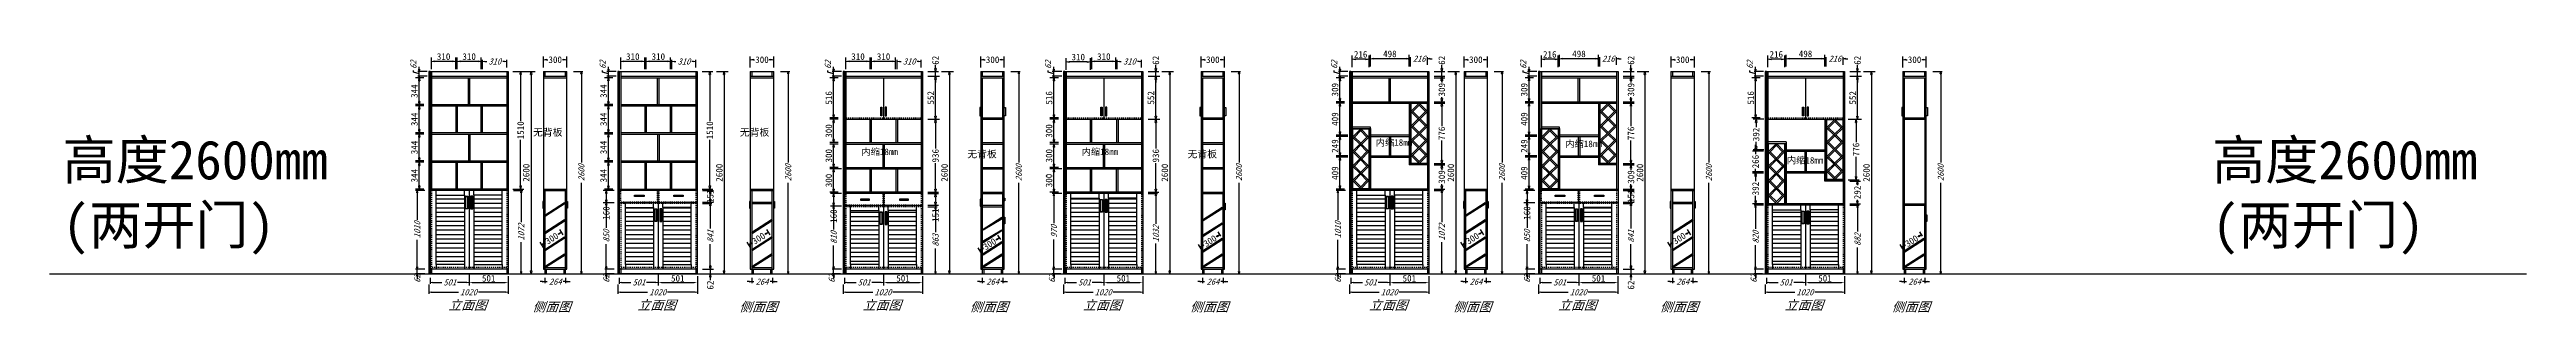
# Model space of a CAD drawing. Header units: millimetres. Extents: x 366509 to 398313, y -1245498 to -1202747.
# Drawn here: x 366509 to 398313, y -1229382 to -1226005 of the extents above; entities that cross this region are included whole.
import ezdxf

# ---------------------------------------------------------------- set-up
doc = ezdxf.new("R2010")
doc.units = ezdxf.units.MM
doc.header["$LTSCALE"] = 20
doc.linetypes.add('JIS_02_0.7', pattern=[1.35, 0.75, -0.6])
doc.layers.get('Defpoints').update_dxf_attribs({"color": 250})
doc.styles.get("Standard").update_dxf_attribs({"font": 'SimSun.ttf', "height": 85})
doc.styles.add('text', font='SimSun.ttf', dxfattribs={"height": 85})
doc.styles.add('汉字', font='SimSun.ttf', dxfattribs={"oblique": 20, "height": 80})
doc.dimstyles.new('200', dxfattribs={"dimtxt": 90, "dimasz": 40, "dimexe": 50, "dimexo": 100, "dimgap": 20, "dimtad": 1, "dimdec": 0, "dimtxsty": 'Standard', "dimblk": 'CLOSEDBLANK', "dimcen": 100, "dimdle": 50, "dimclrd": 256, "dimclre": 256, "dimclrt": 256, "dimadec": 0, "dimazin": 0, "dimtfac": 1, "dimtdec": 0, "dimtmove": 2, "dimatfit": 3, "dimldrblk": 'CLOSEDBLANK', "dimfxl": 100, "dimfxlon": 1, "dimlwd": 25, "dimlwe": 25, "dimarcsym": 0})
doc.dimstyles.new('ISO-25', dxfattribs={"dimtxt": 2.5, "dimasz": 2.5, "dimexe": 1.25, "dimexo": 0.625, "dimtad": 1, "dimtxsty": 'Standard', "dimcen": 2.5, "dimadec": 0, "dimazin": 0, "dimtfac": 1, "dimtmove": 0, "dimatfit": 3, "dimfxl": 1, "dimarcsym": 0})
doc.dimstyles.get("Standard").update_dxf_attribs({"dimtxt": 0.18, "dimasz": 0.18, "dimexe": 0.18, "dimexo": 0.0625, "dimgap": 0.09, "dimtad": 0, "dimtih": 1, "dimtoh": 1, "dimdec": 4, "dimzin": 0, "dimdsep": 46, "dimtxsty": 'Standard', "dimcen": 0.09, "dimadec": 0, "dimazin": 0, "dimtfac": 1, "dimtdec": 4, "dimtofl": 0, "dimtmove": 0, "dimatfit": 3, "dimfxl": 1, "dimtolj": 1, "dimtzin": 0, "dimarcsym": 0})
doc.dimstyles.new('周文晶', dxfattribs={"dimtxt": 70, "dimasz": 40, "dimexe": 40, "dimexo": 30, "dimgap": 10, "dimtad": 0, "dimdec": 0, "dimtxsty": 'Standard', "dimblk": 'CLOSEDBLANK', "dimcen": 200, "dimclrd": 256, "dimclre": 256, "dimadec": 0, "dimazin": 0, "dimtfac": 1, "dimtdec": 0, "dimtmove": 0, "dimatfit": 3, "dimldrblk": 'CLOSEDBLANK', "dimfxl": 100, "dimfxlon": 1, "dimarcsym": 0})

msp = doc.modelspace()

# ---------------------------------------------------------------- texts
at = {"attachment_point": 1, "style": 'text'}
for s, insert, char_height, width in [('高度2600mm\\P(两开门)', (366676.506, -1227172.727), 500, 8605.75963), ('内缩18mm', (376933.125, -1227275.703), 85, 635.82031), ('内缩18mm', (379761.406, -1227275.703), 85, 635.82031), ('内缩18mm', (383537.08, -1227156.815), 85, 635.82031), ('内缩18mm', (385971.689, -1227173.768), 85, 635.82031), ('高度2600mm\\P(两开门)', (394276.702, -1227172.727), 500, 8605.75963), ('内缩18mm', (388816.126, -1227384.995), 85, 635.82031)]:
    msp.add_mtext(s, dxfattribs=dict(at, insert=insert, char_height=char_height, width=width))
at = {"lineweight": -3, "char_height": 90, "width": 545.64139, "attachment_point": 1}
for insert in [(372717.718, -1227023.173), (375373.226, -1227023.173), (378293.656, -1227303.174), (381121.938, -1227303.174)]:
    msp.add_mtext('无背板', dxfattribs=dict(at, insert=insert))
at = {"color": 0, "char_height": 120, "width": 1293.93172, "attachment_point": 1, "style": '汉字'}
for s, insert in [('立面图', (371630.783, -1229226.649)), ('立面图', (374059.338, -1229226.649)), ('立面图', (376951.486, -1229226.649)), ('立面图', (379779.767, -1229226.649)), ('立面图', (383452.228, -1229226.649)), ('立面图', (385880.783, -1229226.649)), ('立面图', (388789.494, -1229226.649)), ('侧面图', (372708.885, -1229249.275)), ('侧面图', (375364.393, -1229249.275)), ('侧面图', (378324.628, -1229249.275)), ('侧面图', (381152.909, -1229249.275)), ('侧面图', (384530.331, -1229249.275)), ('侧面图', (387185.838, -1229249.275)), ('侧面图', (390162.635, -1229249.275))]:
    msp.add_mtext(s, dxfattribs=dict(at, insert=insert))

# ---------------------------------------------------------------- blocks, each defined once
blk = doc.blocks.new('_ClosedBlank')
at = {"color": 0, "linetype": 'ByBlock', "lineweight": -2}
for p, q in [((-1, 0.17), (0, 0)), ((-1, 0.17), (-1, -0.17)), ((0, 0), (-1, -0.17))]:
    blk.add_line(p, q, dxfattribs=at)
blk = doc.blocks.new('*D1023')
at = {"lineweight": 25, "transparency": 16777216}
for p, q in [((371330, -1228825), (371210, -1228825)), ((371330, -1228887), (371210, -1228887)), ((371230, -1228795), (371230, -1228765)), ((371230, -1228887), (371230, -1228825)), ((371230, -1228917), (371230, -1228947))]:
    blk.add_line(p, q, dxfattribs=at)
at = {"layer": 'Defpoints', "color": 0, "transparency": 16777216}
for p in [(371230, -1228825), (371396, -1228887), (371414, -1228825)]:
    blk.add_point(p, dxfattribs=at)
at = {"lineweight": 25, "transparency": 16777216, "xscale": 30, "yscale": 30, "zscale": 30}
for p, rotation in [((371230, -1228825), 270), ((371230, -1228887), 90)]:
    blk.add_blockref('_ClosedBlank', p, dxfattribs=dict(at, rotation=rotation))
at = {"lineweight": -3, "transparency": 16777216, "insert": (371230, -1228947), "char_height": 80, "attachment_point": 5, "rotation": 90, "style": '汉字'}
blk.add_mtext('62', dxfattribs=at)
blk = doc.blocks.new('*D1024')
at = {"lineweight": 25, "transparency": 16777216}
for p, q in [((371330, -1227815), (371210, -1227815)), ((371230, -1227845), (371230, -1228191)), ((371230, -1228795), (371230, -1228448)), ((371330, -1228825), (371210, -1228825))]:
    blk.add_line(p, q, dxfattribs=at)
at = {"layer": 'Defpoints', "color": 0, "transparency": 16777216}
for p in [(371230, -1227815), (371414, -1227815), (371414, -1228825)]:
    blk.add_point(p, dxfattribs=at)
at = {"lineweight": 25, "transparency": 16777216, "xscale": 30, "yscale": 30, "zscale": 30}
for p, rotation in [((371230, -1227815), 90), ((371230, -1228825), 270)]:
    blk.add_blockref('_ClosedBlank', p, dxfattribs=dict(at, rotation=rotation))
at = {"lineweight": -3, "transparency": 16777216, "insert": (371230, -1228320), "char_height": 80, "attachment_point": 5, "rotation": 90, "style": '汉字'}
blk.add_mtext('1010', dxfattribs=at)
blk = doc.blocks.new('*D1045')
at = {"lineweight": 25, "transparency": 16777216}
for p, q in [((372070, -1226258), (372070, -1226138)), ((372100, -1226158), (372122, -1226158)), ((372350, -1226158), (372329, -1226158)), ((372380, -1226237), (372380, -1226138))]:
    blk.add_line(p, q, dxfattribs=at)
at = {"layer": 'Defpoints', "color": 0, "transparency": 16777216}
for p in [(372380, -1226158), (372380, -1226287), (372070, -1226729)]:
    blk.add_point(p, dxfattribs=at)
at = {"lineweight": 25, "transparency": 16777216, "xscale": 30, "yscale": 30, "zscale": 30, "rotation": 180}
blk.add_blockref('_ClosedBlank', (372070, -1226158), dxfattribs=at)
at = {"lineweight": 25, "transparency": 16777216, "xscale": 30, "yscale": 30, "zscale": 30}
blk.add_blockref('_ClosedBlank', (372380, -1226158), dxfattribs=at)
at = {"lineweight": -3, "transparency": 16777216, "insert": (372225, -1226158), "char_height": 80, "attachment_point": 5, "style": '汉字'}
blk.add_mtext('310', dxfattribs=at)
blk = doc.blocks.new('*D1025')
at = {"lineweight": 25, "transparency": 16777216}
for p, q in [((371378, -1229022), (371378, -1229142)), ((371408, -1229122), (371760, -1229122)), ((372368, -1229122), (372017, -1229122)), ((372398, -1229022), (372398, -1229142))]:
    blk.add_line(p, q, dxfattribs=at)
at = {"layer": 'Defpoints', "color": 0, "transparency": 16777216}
for p in [(371378, -1228887), (372398, -1228887), (372398, -1229122)]:
    blk.add_point(p, dxfattribs=at)
at = {"lineweight": 25, "transparency": 16777216, "xscale": 30, "yscale": 30, "zscale": 30, "rotation": 180}
blk.add_blockref('_ClosedBlank', (371378, -1229122), dxfattribs=at)
at = {"lineweight": 25, "transparency": 16777216, "xscale": 30, "yscale": 30, "zscale": 30}
blk.add_blockref('_ClosedBlank', (372398, -1229122), dxfattribs=at)
at = {"lineweight": -3, "transparency": 16777216, "insert": (371888, -1229122), "char_height": 80, "attachment_point": 5, "style": '汉字'}
blk.add_mtext('1020', dxfattribs=at)
blk = doc.blocks.new('*D1046')
at = {"lineweight": 25, "transparency": 16777216}
for p, q in [((372840, -1228986), (372810, -1228986)), ((372870, -1228937), (372870, -1229006)), ((372870, -1228986), (372897, -1228986)), ((373134, -1228986), (373106, -1228986)), ((373134, -1228937), (373134, -1229006)), ((373164, -1228986), (373194, -1228986))]:
    blk.add_line(p, q, dxfattribs=at)
at = {"layer": 'Defpoints', "color": 0, "transparency": 16777216}
for p in [(372870, -1228887), (373134, -1228887), (373134, -1228986)]:
    blk.add_point(p, dxfattribs=at)
at = {"lineweight": 25, "transparency": 16777216, "xscale": 30, "yscale": 30, "zscale": 30}
blk.add_blockref('_ClosedBlank', (372870, -1228986), dxfattribs=at)
at = {"lineweight": 25, "transparency": 16777216, "xscale": 30, "yscale": 30, "zscale": 30, "rotation": 180}
blk.add_blockref('_ClosedBlank', (373134, -1228986), dxfattribs=at)
at = {"lineweight": -3, "transparency": 16777216, "insert": (373002, -1228986), "char_height": 80, "attachment_point": 5, "style": '汉字'}
blk.add_mtext('264', dxfattribs=at)
blk = doc.blocks.new('*D1047')
at = {"lineweight": 25, "transparency": 16777216}
for p, q in [((373238, -1226287), (373358, -1226287)), ((373338, -1226317), (373338, -1227454)), ((373338, -1228857), (373338, -1227719)), ((373238, -1228887), (373358, -1228887))]:
    blk.add_line(p, q, dxfattribs=at)
at = {"layer": 'Defpoints', "color": 0, "transparency": 16777216}
for p in [(373152, -1226287), (373152, -1228887), (373338, -1228887)]:
    blk.add_point(p, dxfattribs=at)
at = {"lineweight": 25, "transparency": 16777216, "xscale": 30, "yscale": 30, "zscale": 30}
for p, rotation in [((373338, -1226287), 90), ((373338, -1228887), 270)]:
    blk.add_blockref('_ClosedBlank', p, dxfattribs=dict(at, rotation=rotation))
at = {"lineweight": -3, "transparency": 16777216, "insert": (373338, -1227587), "char_height": 80, "attachment_point": 5, "rotation": 90, "style": '汉字'}
blk.add_mtext('2600', dxfattribs=at)
blk = doc.blocks.new('*D1026')
at = {"lineweight": 25, "transparency": 16777216}
for p, q in [((372465, -1227815), (372585, -1227815)), ((372565, -1227845), (372565, -1228223)), ((372565, -1228857), (372565, -1228478)), ((372465, -1228887), (372585, -1228887))]:
    blk.add_line(p, q, dxfattribs=at)
at = {"layer": 'Defpoints', "color": 0, "transparency": 16777216}
for p in [(372398, -1227815), (372380, -1228887), (372565, -1228887)]:
    blk.add_point(p, dxfattribs=at)
at = {"lineweight": 25, "transparency": 16777216, "xscale": 30, "yscale": 30, "zscale": 30}
for p, rotation in [((372565, -1227815), 90), ((372565, -1228887), 270)]:
    blk.add_blockref('_ClosedBlank', p, dxfattribs=dict(at, rotation=rotation))
at = {"lineweight": -3, "transparency": 16777216, "insert": (372565, -1228351), "char_height": 80, "attachment_point": 5, "rotation": 90, "style": '汉字'}
blk.add_mtext('1072', dxfattribs=at)
blk = doc.blocks.new('*D1048')
at = {"lineweight": 25, "transparency": 16777216}
for p, q in [((371181, -1226295), (371181, -1226275)), ((371256, -1226318), (371181, -1226295)), ((371356, -1226287), (371236, -1226287)), ((371356, -1226349), (371236, -1226349)), ((371256, -1226257), (371256, -1226227)), ((371256, -1226349), (371256, -1226287)), ((371256, -1226349), (371256, -1226287)), ((371256, -1226379), (371256, -1226409))]:
    blk.add_line(p, q, dxfattribs=at)
at = {"layer": 'Defpoints', "color": 0, "transparency": 16777216}
for p in [(371256, -1226287), (371414, -1226287), (371414, -1226349)]:
    blk.add_point(p, dxfattribs=at)
at = {"lineweight": 25, "transparency": 16777216, "xscale": 30, "yscale": 30, "zscale": 30}
for p, rotation in [((371256, -1226287), 270), ((371256, -1226349), 90)]:
    blk.add_blockref('_ClosedBlank', p, dxfattribs=dict(at, rotation=rotation))
at = {"lineweight": -3, "transparency": 16777216, "insert": (371181, -1226200), "char_height": 80, "attachment_point": 5, "rotation": 90, "style": '汉字'}
blk.add_mtext('62', dxfattribs=at)
blk = doc.blocks.new('*D1027')
at = {"lineweight": 25, "transparency": 16777216}
for p, q in [((371897, -1228896), (371897, -1229016)), ((371396, -1228937), (371396, -1229016)), ((371426, -1228996), (371546, -1228996)), ((371867, -1228996), (371747, -1228996))]:
    blk.add_line(p, q, dxfattribs=at)
at = {"layer": 'Defpoints', "color": 0, "transparency": 16777216}
for p in [(371396, -1228887), (371897, -1228825), (371396, -1228996)]:
    blk.add_point(p, dxfattribs=at)
at = {"lineweight": 25, "transparency": 16777216, "xscale": 30, "yscale": 30, "zscale": 30, "rotation": 180}
blk.add_blockref('_ClosedBlank', (371396, -1228996), dxfattribs=at)
at = {"lineweight": 25, "transparency": 16777216, "xscale": 30, "yscale": 30, "zscale": 30}
blk.add_blockref('_ClosedBlank', (371897, -1228996), dxfattribs=at)
at = {"lineweight": -3, "transparency": 16777216, "insert": (371647, -1228996), "char_height": 80, "attachment_point": 5, "style": '汉字'}
blk.add_mtext('501', dxfattribs=at)
blk = doc.blocks.new('*D1028')
at = {"lineweight": 25, "transparency": 16777216}
for p, q in [((372593, -1226287), (372743, -1226287)), ((372693, -1226327), (372693, -1228847)), ((372593, -1228887), (372743, -1228887))]:
    blk.add_line(p, q, dxfattribs=at)
at = {"layer": 'Defpoints', "color": 0, "transparency": 16777216}
for p in [(372236, -1226287), (372236, -1228887), (372693, -1228887)]:
    blk.add_point(p, dxfattribs=at)
at = {"lineweight": 25, "transparency": 16777216, "xscale": 40, "yscale": 40, "zscale": 40}
for p, rotation in [((372693, -1226287), 90), ((372693, -1228887), 270)]:
    blk.add_blockref('_ClosedBlank', p, dxfattribs=dict(at, rotation=rotation))
at = {"lineweight": -3, "transparency": 16777216, "insert": (372630, -1227587), "char_height": 85, "attachment_point": 5, "rotation": 90}
blk.add_mtext('2600', dxfattribs=at)
blk = doc.blocks.new('*D1049')
at = {"lineweight": 25, "transparency": 16777216}
for p, q in [((371742, -1226258), (371742, -1226108)), ((372012, -1226158), (371782, -1226158)), ((372052, -1226258), (372052, -1226108))]:
    blk.add_line(p, q, dxfattribs=at)
at = {"layer": 'Defpoints', "color": 0, "transparency": 16777216}
for p in [(371742, -1226158), (371742, -1227043), (372052, -1227452)]:
    blk.add_point(p, dxfattribs=at)
at = {"lineweight": 25, "transparency": 16777216, "xscale": 40, "yscale": 40, "zscale": 40, "rotation": 180}
blk.add_blockref('_ClosedBlank', (371742, -1226158), dxfattribs=at)
at = {"lineweight": 25, "transparency": 16777216, "xscale": 40, "yscale": 40, "zscale": 40}
blk.add_blockref('_ClosedBlank', (372052, -1226158), dxfattribs=at)
at = {"lineweight": -3, "transparency": 16777216, "insert": (371897, -1226096), "char_height": 85, "attachment_point": 5}
blk.add_mtext('310', dxfattribs=at)
blk = doc.blocks.new('*D1050')
at = {"lineweight": 25, "transparency": 16777216}
for p, q in [((371414, -1226258), (371414, -1226108)), ((371684, -1226158), (371454, -1226158)), ((371724, -1226258), (371724, -1226108))]:
    blk.add_line(p, q, dxfattribs=at)
at = {"layer": 'Defpoints', "color": 0, "transparency": 16777216}
for p in [(371414, -1226158), (371414, -1227254), (371724, -1227073)]:
    blk.add_point(p, dxfattribs=at)
at = {"lineweight": 25, "transparency": 16777216, "xscale": 40, "yscale": 40, "zscale": 40, "rotation": 180}
blk.add_blockref('_ClosedBlank', (371414, -1226158), dxfattribs=at)
at = {"lineweight": 25, "transparency": 16777216, "xscale": 40, "yscale": 40, "zscale": 40}
blk.add_blockref('_ClosedBlank', (371724, -1226158), dxfattribs=at)
at = {"lineweight": -3, "transparency": 16777216, "insert": (371569, -1226096), "char_height": 85, "attachment_point": 5}
blk.add_mtext('310', dxfattribs=at)
blk = doc.blocks.new('*D1029')
at = {"lineweight": 25, "transparency": 16777216}
for p, q in [((371314, -1227453), (371206, -1227453)), ((371256, -1227757), (371256, -1227493)), ((371314, -1227797), (371206, -1227797))]:
    blk.add_line(p, q, dxfattribs=at)
at = {"layer": 'Defpoints', "color": 0, "transparency": 16777216}
for p in [(371256, -1227453), (371414, -1227453), (371414, -1227797)]:
    blk.add_point(p, dxfattribs=at)
at = {"lineweight": 25, "transparency": 16777216, "xscale": 40, "yscale": 40, "zscale": 40}
for p, rotation in [((371256, -1227453), 90), ((371256, -1227797), 270)]:
    blk.add_blockref('_ClosedBlank', p, dxfattribs=dict(at, rotation=rotation))
at = {"lineweight": -3, "transparency": 16777216, "insert": (371194, -1227625), "char_height": 85, "attachment_point": 5, "rotation": 90}
blk.add_mtext('344', dxfattribs=at)
blk = doc.blocks.new('*D1051')
at = {"lineweight": 25, "transparency": 16777216}
for p, q in [((371314, -1227091), (371206, -1227091)), ((371256, -1227395), (371256, -1227131)), ((371314, -1227435), (371206, -1227435))]:
    blk.add_line(p, q, dxfattribs=at)
at = {"layer": 'Defpoints', "color": 0, "transparency": 16777216}
for p in [(371256, -1227091), (371414, -1227091), (371414, -1227435)]:
    blk.add_point(p, dxfattribs=at)
at = {"lineweight": 25, "transparency": 16777216, "xscale": 40, "yscale": 40, "zscale": 40}
for p, rotation in [((371256, -1227091), 90), ((371256, -1227435), 270)]:
    blk.add_blockref('_ClosedBlank', p, dxfattribs=dict(at, rotation=rotation))
at = {"lineweight": -3, "transparency": 16777216, "insert": (371194, -1227263), "char_height": 85, "attachment_point": 5, "rotation": 90}
blk.add_mtext('344', dxfattribs=at)
blk = doc.blocks.new('*D1052')
at = {"lineweight": 25, "transparency": 16777216}
for p, q in [((371314, -1226729), (371206, -1226729)), ((371256, -1227033), (371256, -1226769)), ((371314, -1227073), (371206, -1227073))]:
    blk.add_line(p, q, dxfattribs=at)
at = {"layer": 'Defpoints', "color": 0, "transparency": 16777216}
for p in [(371256, -1226729), (371414, -1226729), (371414, -1227073)]:
    blk.add_point(p, dxfattribs=at)
at = {"lineweight": 25, "transparency": 16777216, "xscale": 40, "yscale": 40, "zscale": 40}
for p, rotation in [((371256, -1226729), 90), ((371256, -1227073), 270)]:
    blk.add_blockref('_ClosedBlank', p, dxfattribs=dict(at, rotation=rotation))
at = {"lineweight": -3, "transparency": 16777216, "insert": (371194, -1226901), "char_height": 85, "attachment_point": 5, "rotation": 90}
blk.add_mtext('344', dxfattribs=at)
blk = doc.blocks.new('*D1053')
at = {"lineweight": 25, "transparency": 16777216}
for p, q in [((371314, -1226367), (371206, -1226367)), ((371256, -1226671), (371256, -1226407)), ((371314, -1226711), (371206, -1226711))]:
    blk.add_line(p, q, dxfattribs=at)
at = {"layer": 'Defpoints', "color": 0, "transparency": 16777216}
for p in [(371256, -1226367), (371414, -1226367), (371414, -1226711)]:
    blk.add_point(p, dxfattribs=at)
at = {"lineweight": 25, "transparency": 16777216, "xscale": 40, "yscale": 40, "zscale": 40}
for p, rotation in [((371256, -1226367), 90), ((371256, -1226711), 270)]:
    blk.add_blockref('_ClosedBlank', p, dxfattribs=dict(at, rotation=rotation))
at = {"lineweight": -3, "transparency": 16777216, "insert": (371194, -1226539), "char_height": 85, "attachment_point": 5, "rotation": 90}
blk.add_mtext('344', dxfattribs=at)
blk = doc.blocks.new('*D1030')
at = {"color": 0, "lineweight": -2, "transparency": 16777216}
for p, q in [((371897, -1228896), (371897, -1229036)), ((371937, -1228996), (372358, -1228996)), ((372398, -1228917), (372398, -1229036))]:
    blk.add_line(p, q, dxfattribs=at)
at = {"color": 0, "transparency": 16777216}
for points in [[(371937, -1228989), (371937, -1229003), (371897, -1228996)], [(372358, -1228989), (372358, -1229003), (372398, -1228996)]]:
    blk.add_solid(points, dxfattribs=at)
at = {"layer": 'Defpoints', "color": 0, "transparency": 16777216}
for p in [(371897, -1228825), (372398, -1228887), (372398, -1228996)]:
    blk.add_point(p, dxfattribs=at)
at = {"color": 0, "lineweight": -3, "transparency": 16777216, "insert": (372148, -1228944), "char_height": 85, "attachment_point": 5}
blk.add_mtext('501', dxfattribs=at)
blk = doc.blocks.new('*D1031')
at = {"lineweight": -2, "transparency": 16777216}
for p, q in [((372853, -1228546), (372810, -1228479)), ((372865, -1228491), (372879, -1228482)), ((373051, -1228372), (373037, -1228381)), ((373106, -1228384), (373063, -1228317))]:
    blk.add_line(p, q, dxfattribs=at)
at = {"layer": 'Defpoints', "color": 0, "transparency": 16777216}
for p in [(372870, -1228571), (373084, -1228350), (373122, -1228410)]:
    blk.add_point(p, dxfattribs=at)
at = {"lineweight": -2, "transparency": 16777216, "xscale": 40, "yscale": 40, "zscale": 40}
for p, rotation in [((372832, -1228512), 212.6519653153365), ((373084, -1228350), 32.65196531533646)]:
    blk.add_blockref('_ClosedBlank', p, dxfattribs=dict(at, rotation=rotation))
at = {"color": 0, "transparency": 16777216, "insert": (372958, -1228431), "char_height": 85, "attachment_point": 5, "rotation": 32.652}
blk.add_mtext('300', dxfattribs=at)
blk = doc.blocks.new('*D1032')
at = {"lineweight": 25, "transparency": 16777216}
for p, q in [((373758, -1228825), (373638, -1228825)), ((373758, -1228887), (373638, -1228887)), ((373658, -1228795), (373658, -1228765)), ((373658, -1228887), (373658, -1228825)), ((373658, -1228917), (373658, -1228947))]:
    blk.add_line(p, q, dxfattribs=at)
at = {"layer": 'Defpoints', "color": 0, "transparency": 16777216}
for p in [(373658, -1228825), (373825, -1228887), (373843, -1228825)]:
    blk.add_point(p, dxfattribs=at)
at = {"lineweight": 25, "transparency": 16777216, "xscale": 30, "yscale": 30, "zscale": 30}
for p, rotation in [((373658, -1228825), 270), ((373658, -1228887), 90)]:
    blk.add_blockref('_ClosedBlank', p, dxfattribs=dict(at, rotation=rotation))
at = {"lineweight": -3, "transparency": 16777216, "insert": (373658, -1228947), "char_height": 80, "attachment_point": 5, "rotation": 90, "style": '汉字'}
blk.add_mtext('62', dxfattribs=at)
blk = doc.blocks.new('*D1033')
at = {"lineweight": 25, "transparency": 16777216}
for p, q in [((373758, -1227975), (373638, -1227975)), ((373658, -1228005), (373658, -1228295)), ((373658, -1228795), (373658, -1228504)), ((373758, -1228825), (373638, -1228825))]:
    blk.add_line(p, q, dxfattribs=at)
at = {"layer": 'Defpoints', "color": 0, "transparency": 16777216}
for p in [(373658, -1227975), (373843, -1227975), (373843, -1228825)]:
    blk.add_point(p, dxfattribs=at)
at = {"lineweight": 25, "transparency": 16777216, "xscale": 30, "yscale": 30, "zscale": 30}
for p, rotation in [((373658, -1227975), 90), ((373658, -1228825), 270)]:
    blk.add_blockref('_ClosedBlank', p, dxfattribs=dict(at, rotation=rotation))
at = {"lineweight": -3, "transparency": 16777216, "insert": (373658, -1228400), "char_height": 80, "attachment_point": 5, "rotation": 90, "style": '汉字'}
blk.add_mtext('850', dxfattribs=at)
blk = doc.blocks.new('*D1034')
at = {"lineweight": 25, "transparency": 16777216}
for p, q in [((373807, -1229022), (373807, -1229142)), ((373837, -1229122), (374188, -1229122)), ((374797, -1229122), (374445, -1229122)), ((374827, -1229022), (374827, -1229142))]:
    blk.add_line(p, q, dxfattribs=at)
at = {"layer": 'Defpoints', "color": 0, "transparency": 16777216}
for p in [(373807, -1228887), (374827, -1228887), (374827, -1229122)]:
    blk.add_point(p, dxfattribs=at)
at = {"lineweight": 25, "transparency": 16777216, "xscale": 30, "yscale": 30, "zscale": 30, "rotation": 180}
blk.add_blockref('_ClosedBlank', (373807, -1229122), dxfattribs=at)
at = {"lineweight": 25, "transparency": 16777216, "xscale": 30, "yscale": 30, "zscale": 30}
blk.add_blockref('_ClosedBlank', (374827, -1229122), dxfattribs=at)
at = {"lineweight": -3, "transparency": 16777216, "insert": (374317, -1229122), "char_height": 80, "attachment_point": 5, "style": '汉字'}
blk.add_mtext('1020', dxfattribs=at)
blk = doc.blocks.new('*D1035')
at = {"lineweight": 25, "transparency": 16777216}
for p, q in [((374893, -1227984), (375013, -1227984)), ((374993, -1228014), (374993, -1228303)), ((374993, -1228795), (374993, -1228505)), ((374893, -1228825), (375013, -1228825))]:
    blk.add_line(p, q, dxfattribs=at)
at = {"layer": 'Defpoints', "color": 0, "transparency": 16777216}
for p in [(374809, -1227984), (374827, -1228825), (374993, -1228825)]:
    blk.add_point(p, dxfattribs=at)
at = {"lineweight": 25, "transparency": 16777216, "xscale": 30, "yscale": 30, "zscale": 30}
for p, rotation in [((374993, -1227984), 90), ((374993, -1228825), 270)]:
    blk.add_blockref('_ClosedBlank', p, dxfattribs=dict(at, rotation=rotation))
at = {"lineweight": -3, "transparency": 16777216, "insert": (374993, -1228404), "char_height": 80, "attachment_point": 5, "rotation": 90, "style": '汉字'}
blk.add_mtext('841', dxfattribs=at)
blk = doc.blocks.new('*D1036')
at = {"lineweight": 25, "transparency": 16777216}
for p, q in [((374326, -1228896), (374326, -1229016)), ((373825, -1228937), (373825, -1229016)), ((373855, -1228996), (373975, -1228996)), ((374296, -1228996), (374176, -1228996))]:
    blk.add_line(p, q, dxfattribs=at)
at = {"layer": 'Defpoints', "color": 0, "transparency": 16777216}
for p in [(373825, -1228887), (374326, -1228825), (373825, -1228996)]:
    blk.add_point(p, dxfattribs=at)
at = {"lineweight": 25, "transparency": 16777216, "xscale": 30, "yscale": 30, "zscale": 30, "rotation": 180}
blk.add_blockref('_ClosedBlank', (373825, -1228996), dxfattribs=at)
at = {"lineweight": 25, "transparency": 16777216, "xscale": 30, "yscale": 30, "zscale": 30}
blk.add_blockref('_ClosedBlank', (374326, -1228996), dxfattribs=at)
at = {"lineweight": -3, "transparency": 16777216, "insert": (374075, -1228996), "char_height": 80, "attachment_point": 5, "style": '汉字'}
blk.add_mtext('501', dxfattribs=at)
blk = doc.blocks.new('*D1037')
at = {"lineweight": 25, "transparency": 16777216}
for p, q in [((375071, -1226287), (375221, -1226287)), ((375171, -1226327), (375171, -1228847)), ((375071, -1228887), (375221, -1228887))]:
    blk.add_line(p, q, dxfattribs=at)
at = {"layer": 'Defpoints', "color": 0, "transparency": 16777216}
for p in [(374665, -1226287), (374665, -1228887), (375171, -1228887)]:
    blk.add_point(p, dxfattribs=at)
at = {"lineweight": 25, "transparency": 16777216, "xscale": 40, "yscale": 40, "zscale": 40}
for p, rotation in [((375171, -1226287), 90), ((375171, -1228887), 270)]:
    blk.add_blockref('_ClosedBlank', p, dxfattribs=dict(at, rotation=rotation))
at = {"lineweight": -3, "transparency": 16777216, "insert": (375109, -1227587), "char_height": 85, "attachment_point": 5, "rotation": 90}
blk.add_mtext('2600', dxfattribs=at)
blk = doc.blocks.new('*D1038')
at = {"color": 0, "lineweight": -2, "transparency": 16777216}
for p, q in [((374326, -1228896), (374326, -1229036)), ((374366, -1228996), (374787, -1228996)), ((374827, -1228917), (374827, -1229036))]:
    blk.add_line(p, q, dxfattribs=at)
at = {"color": 0, "transparency": 16777216}
for points in [[(374366, -1228989), (374366, -1229003), (374326, -1228996)], [(374787, -1228989), (374787, -1229003), (374827, -1228996)]]:
    blk.add_solid(points, dxfattribs=at)
at = {"layer": 'Defpoints', "color": 0, "transparency": 16777216}
for p in [(374326, -1228825), (374827, -1228887), (374827, -1228996)]:
    blk.add_point(p, dxfattribs=at)
at = {"color": 0, "lineweight": -3, "transparency": 16777216, "insert": (374576, -1228944), "char_height": 85, "attachment_point": 5}
blk.add_mtext('501', dxfattribs=at)
blk = doc.blocks.new('*D1039')
at = {"lineweight": -2, "transparency": 16777216}
for p, q in [((374893, -1227815), (375033, -1227815)), ((374993, -1227926), (374993, -1227855)), ((374893, -1227966), (375033, -1227966))]:
    blk.add_line(p, q, dxfattribs=at)
at = {"layer": 'Defpoints', "color": 0, "transparency": 16777216}
for p in [(374827, -1227815), (374993, -1227815), (374809, -1227966)]:
    blk.add_point(p, dxfattribs=at)
at = {"lineweight": -2, "transparency": 16777216, "xscale": 40, "yscale": 40, "zscale": 40}
for p, rotation in [((374993, -1227815), 90), ((374993, -1227966), 270)]:
    blk.add_blockref('_ClosedBlank', p, dxfattribs=dict(at, rotation=rotation))
at = {"color": 0, "transparency": 16777216, "insert": (374993, -1227890), "char_height": 85, "attachment_point": 5, "rotation": 90}
blk.add_mtext('151', dxfattribs=at)
blk = doc.blocks.new('*D1040')
at = {"lineweight": -2, "transparency": 16777216}
for p, q in [((373758, -1227815), (373618, -1227815)), ((373658, -1227855), (373658, -1227935)), ((373758, -1227975), (373618, -1227975)), ((373658, -1227975), (373658, -1228015))]:
    blk.add_line(p, q, dxfattribs=at)
at = {"layer": 'Defpoints', "color": 0, "transparency": 16777216}
for p in [(373843, -1227815), (373658, -1227975), (373843, -1227975)]:
    blk.add_point(p, dxfattribs=at)
at = {"lineweight": -2, "transparency": 16777216, "xscale": 40, "yscale": 40, "zscale": 40}
for p, rotation in [((373658, -1227815), 90), ((373658, -1227975), 270)]:
    blk.add_blockref('_ClosedBlank', p, dxfattribs=dict(at, rotation=rotation))
at = {"color": 0, "transparency": 16777216, "insert": (373658, -1228105), "char_height": 85, "attachment_point": 5, "rotation": 90}
blk.add_mtext('160', dxfattribs=at)
blk = doc.blocks.new('*D1041')
at = {"lineweight": -2, "transparency": 16777216}
for p, q in [((374893, -1228825), (375033, -1228825)), ((374893, -1228887), (375033, -1228887)), ((374993, -1228785), (374993, -1228745)), ((374993, -1228825), (374993, -1228887)), ((374993, -1228927), (374993, -1228967))]:
    blk.add_line(p, q, dxfattribs=at)
at = {"layer": 'Defpoints', "color": 0, "transparency": 16777216}
for p in [(374827, -1228825), (374827, -1228887), (374993, -1228887)]:
    blk.add_point(p, dxfattribs=at)
at = {"lineweight": -2, "transparency": 16777216, "xscale": 40, "yscale": 40, "zscale": 40}
for p, rotation in [((374993, -1228825), 270), ((374993, -1228887), 90)]:
    blk.add_blockref('_ClosedBlank', p, dxfattribs=dict(at, rotation=rotation))
at = {"color": 0, "transparency": 16777216, "insert": (374993, -1229030), "char_height": 85, "attachment_point": 5, "rotation": 90}
blk.add_mtext('62', dxfattribs=at)
blk = doc.blocks.new('*D1042')
at = {"lineweight": -2, "transparency": 16777216}
for p, q in [((372852, -1226236), (372852, -1226096)), ((372892, -1226136), (372908, -1226136)), ((373112, -1226136), (373096, -1226136)), ((373152, -1226236), (373152, -1226096))]:
    blk.add_line(p, q, dxfattribs=at)
at = {"layer": 'Defpoints', "color": 0, "transparency": 16777216}
for p in [(372852, -1226287), (373152, -1226136), (373152, -1226287)]:
    blk.add_point(p, dxfattribs=at)
at = {"lineweight": -2, "transparency": 16777216, "xscale": 40, "yscale": 40, "zscale": 40, "rotation": 180}
blk.add_blockref('_ClosedBlank', (372852, -1226136), dxfattribs=at)
at = {"lineweight": -2, "transparency": 16777216, "xscale": 40, "yscale": 40, "zscale": 40}
blk.add_blockref('_ClosedBlank', (373152, -1226136), dxfattribs=at)
at = {"color": 0, "transparency": 16777216, "insert": (373002, -1226136), "char_height": 85, "attachment_point": 5}
blk.add_mtext('300', dxfattribs=at)
blk = doc.blocks.new('*D1054')
at = {"lineweight": 25, "transparency": 16777216}
for p, q in [((375495, -1228986), (375465, -1228986)), ((375525, -1228937), (375525, -1229006)), ((375525, -1228986), (375553, -1228986)), ((375790, -1228986), (375762, -1228986)), ((375790, -1228937), (375790, -1229006)), ((375820, -1228986), (375850, -1228986))]:
    blk.add_line(p, q, dxfattribs=at)
at = {"layer": 'Defpoints', "color": 0, "transparency": 16777216}
for p in [(375525, -1228887), (375790, -1228887), (375790, -1228986)]:
    blk.add_point(p, dxfattribs=at)
at = {"lineweight": 25, "transparency": 16777216, "xscale": 30, "yscale": 30, "zscale": 30}
blk.add_blockref('_ClosedBlank', (375525, -1228986), dxfattribs=at)
at = {"lineweight": 25, "transparency": 16777216, "xscale": 30, "yscale": 30, "zscale": 30, "rotation": 180}
blk.add_blockref('_ClosedBlank', (375790, -1228986), dxfattribs=at)
at = {"lineweight": -3, "transparency": 16777216, "insert": (375657, -1228986), "char_height": 80, "attachment_point": 5, "style": '汉字'}
blk.add_mtext('264', dxfattribs=at)
blk = doc.blocks.new('*D1055')
at = {"lineweight": 25, "transparency": 16777216}
for p, q in [((375893, -1226287), (376013, -1226287)), ((375993, -1226317), (375993, -1227454)), ((375993, -1228857), (375993, -1227719)), ((375893, -1228887), (376013, -1228887))]:
    blk.add_line(p, q, dxfattribs=at)
at = {"layer": 'Defpoints', "color": 0, "transparency": 16777216}
for p in [(375808, -1226287), (375808, -1228887), (375993, -1228887)]:
    blk.add_point(p, dxfattribs=at)
at = {"lineweight": 25, "transparency": 16777216, "xscale": 30, "yscale": 30, "zscale": 30}
for p, rotation in [((375993, -1226287), 90), ((375993, -1228887), 270)]:
    blk.add_blockref('_ClosedBlank', p, dxfattribs=dict(at, rotation=rotation))
at = {"lineweight": -3, "transparency": 16777216, "insert": (375993, -1227587), "char_height": 80, "attachment_point": 5, "rotation": 90, "style": '汉字'}
blk.add_mtext('2600', dxfattribs=at)
blk = doc.blocks.new('*D1043')
at = {"lineweight": -2, "transparency": 16777216}
for p, q in [((375509, -1228546), (375466, -1228479)), ((375521, -1228491), (375534, -1228482)), ((375706, -1228372), (375693, -1228381)), ((375762, -1228384), (375718, -1228317))]:
    blk.add_line(p, q, dxfattribs=at)
at = {"layer": 'Defpoints', "color": 0, "transparency": 16777216}
for p in [(375525, -1228571), (375740, -1228350), (375778, -1228410)]:
    blk.add_point(p, dxfattribs=at)
at = {"lineweight": -2, "transparency": 16777216, "xscale": 40, "yscale": 40, "zscale": 40}
for p, rotation in [((375487, -1228512), 212.6519653153365), ((375740, -1228350), 32.65196531533646)]:
    blk.add_blockref('_ClosedBlank', p, dxfattribs=dict(at, rotation=rotation))
at = {"color": 0, "transparency": 16777216, "insert": (375614, -1228431), "char_height": 85, "attachment_point": 5, "rotation": 32.652}
blk.add_mtext('300', dxfattribs=at)
blk = doc.blocks.new('*D1044')
at = {"lineweight": -2, "transparency": 16777216}
for p, q in [((375507, -1226236), (375507, -1226096)), ((375547, -1226136), (375563, -1226136)), ((375768, -1226136), (375751, -1226136)), ((375808, -1226236), (375808, -1226096))]:
    blk.add_line(p, q, dxfattribs=at)
at = {"layer": 'Defpoints', "color": 0, "transparency": 16777216}
for p in [(375507, -1226287), (375808, -1226136), (375808, -1226287)]:
    blk.add_point(p, dxfattribs=at)
at = {"lineweight": -2, "transparency": 16777216, "xscale": 40, "yscale": 40, "zscale": 40, "rotation": 180}
blk.add_blockref('_ClosedBlank', (375507, -1226136), dxfattribs=at)
at = {"lineweight": -2, "transparency": 16777216, "xscale": 40, "yscale": 40, "zscale": 40}
blk.add_blockref('_ClosedBlank', (375808, -1226136), dxfattribs=at)
at = {"color": 0, "transparency": 16777216, "insert": (375657, -1226136), "char_height": 85, "attachment_point": 5}
blk.add_mtext('300', dxfattribs=at)
blk = doc.blocks.new('*D1022')
at = {"lineweight": -2, "transparency": 16777216}
for p, q in [((372458, -1226287), (372598, -1226287)), ((372558, -1226327), (372558, -1226921)), ((372558, -1227757), (372558, -1227163)), ((372458, -1227797), (372598, -1227797))]:
    blk.add_line(p, q, dxfattribs=at)
at = {"layer": 'Defpoints', "color": 0, "transparency": 16777216}
for p in [(372380, -1226287), (372558, -1226287), (372398, -1227797)]:
    blk.add_point(p, dxfattribs=at)
at = {"lineweight": -2, "transparency": 16777216, "xscale": 40, "yscale": 40, "zscale": 40}
for p, rotation in [((372558, -1226287), 90), ((372558, -1227797), 270)]:
    blk.add_blockref('_ClosedBlank', p, dxfattribs=dict(at, rotation=rotation))
at = {"color": 0, "transparency": 16777216, "insert": (372558, -1227042), "char_height": 85, "attachment_point": 5, "rotation": 90}
blk.add_mtext('1510', dxfattribs=at)
blk = doc.blocks.new('*D1107')
at = {"lineweight": 25, "transparency": 16777216}
for p, q in [((374499, -1226258), (374499, -1226138)), ((374529, -1226158), (374551, -1226158)), ((374779, -1226158), (374757, -1226158)), ((374809, -1226237), (374809, -1226138))]:
    blk.add_line(p, q, dxfattribs=at)
at = {"layer": 'Defpoints', "color": 0, "transparency": 16777216}
for p in [(374809, -1226158), (374809, -1226287), (374499, -1226729)]:
    blk.add_point(p, dxfattribs=at)
at = {"lineweight": 25, "transparency": 16777216, "xscale": 30, "yscale": 30, "zscale": 30, "rotation": 180}
blk.add_blockref('_ClosedBlank', (374499, -1226158), dxfattribs=at)
at = {"lineweight": 25, "transparency": 16777216, "xscale": 30, "yscale": 30, "zscale": 30}
blk.add_blockref('_ClosedBlank', (374809, -1226158), dxfattribs=at)
at = {"lineweight": -3, "transparency": 16777216, "insert": (374654, -1226158), "char_height": 80, "attachment_point": 5, "style": '汉字'}
blk.add_mtext('310', dxfattribs=at)
blk = doc.blocks.new('*D1108')
at = {"lineweight": 25, "transparency": 16777216}
for p, q in [((373610, -1226295), (373610, -1226275)), ((373685, -1226318), (373610, -1226295)), ((373785, -1226287), (373665, -1226287)), ((373785, -1226349), (373665, -1226349)), ((373685, -1226257), (373685, -1226227)), ((373685, -1226349), (373685, -1226287)), ((373685, -1226349), (373685, -1226287)), ((373685, -1226379), (373685, -1226409))]:
    blk.add_line(p, q, dxfattribs=at)
at = {"layer": 'Defpoints', "color": 0, "transparency": 16777216}
for p in [(373685, -1226287), (373843, -1226287), (373843, -1226349)]:
    blk.add_point(p, dxfattribs=at)
at = {"lineweight": 25, "transparency": 16777216, "xscale": 30, "yscale": 30, "zscale": 30}
for p, rotation in [((373685, -1226287), 270), ((373685, -1226349), 90)]:
    blk.add_blockref('_ClosedBlank', p, dxfattribs=dict(at, rotation=rotation))
at = {"lineweight": -3, "transparency": 16777216, "insert": (373610, -1226200), "char_height": 80, "attachment_point": 5, "rotation": 90, "style": '汉字'}
blk.add_mtext('62', dxfattribs=at)
blk = doc.blocks.new('*D1109')
at = {"lineweight": 25, "transparency": 16777216}
for p, q in [((374171, -1226258), (374171, -1226108)), ((374441, -1226158), (374211, -1226158)), ((374481, -1226258), (374481, -1226108))]:
    blk.add_line(p, q, dxfattribs=at)
at = {"layer": 'Defpoints', "color": 0, "transparency": 16777216}
for p in [(374171, -1226158), (374171, -1227043), (374481, -1227452)]:
    blk.add_point(p, dxfattribs=at)
at = {"lineweight": 25, "transparency": 16777216, "xscale": 40, "yscale": 40, "zscale": 40, "rotation": 180}
blk.add_blockref('_ClosedBlank', (374171, -1226158), dxfattribs=at)
at = {"lineweight": 25, "transparency": 16777216, "xscale": 40, "yscale": 40, "zscale": 40}
blk.add_blockref('_ClosedBlank', (374481, -1226158), dxfattribs=at)
at = {"lineweight": -3, "transparency": 16777216, "insert": (374326, -1226096), "char_height": 85, "attachment_point": 5}
blk.add_mtext('310', dxfattribs=at)
blk = doc.blocks.new('*D1103')
at = {"lineweight": 25, "transparency": 16777216}
for p, q in [((373843, -1226258), (373843, -1226108)), ((374113, -1226158), (373883, -1226158)), ((374153, -1226258), (374153, -1226108))]:
    blk.add_line(p, q, dxfattribs=at)
at = {"layer": 'Defpoints', "color": 0, "transparency": 16777216}
for p in [(373843, -1226158), (373843, -1227254), (374153, -1227073)]:
    blk.add_point(p, dxfattribs=at)
at = {"lineweight": 25, "transparency": 16777216, "xscale": 40, "yscale": 40, "zscale": 40, "rotation": 180}
blk.add_blockref('_ClosedBlank', (373843, -1226158), dxfattribs=at)
at = {"lineweight": 25, "transparency": 16777216, "xscale": 40, "yscale": 40, "zscale": 40}
blk.add_blockref('_ClosedBlank', (374153, -1226158), dxfattribs=at)
at = {"lineweight": -3, "transparency": 16777216, "insert": (373998, -1226096), "char_height": 85, "attachment_point": 5}
blk.add_mtext('310', dxfattribs=at)
blk = doc.blocks.new('*D1104')
at = {"lineweight": 25, "transparency": 16777216}
for p, q in [((373743, -1227453), (373635, -1227453)), ((373685, -1227757), (373685, -1227493)), ((373743, -1227797), (373635, -1227797))]:
    blk.add_line(p, q, dxfattribs=at)
at = {"layer": 'Defpoints', "color": 0, "transparency": 16777216}
for p in [(373685, -1227453), (373843, -1227453), (373843, -1227797)]:
    blk.add_point(p, dxfattribs=at)
at = {"lineweight": 25, "transparency": 16777216, "xscale": 40, "yscale": 40, "zscale": 40}
for p, rotation in [((373685, -1227453), 90), ((373685, -1227797), 270)]:
    blk.add_blockref('_ClosedBlank', p, dxfattribs=dict(at, rotation=rotation))
at = {"lineweight": -3, "transparency": 16777216, "insert": (373623, -1227625), "char_height": 85, "attachment_point": 5, "rotation": 90}
blk.add_mtext('344', dxfattribs=at)
blk = doc.blocks.new('*D1105')
at = {"lineweight": 25, "transparency": 16777216}
for p, q in [((373743, -1227091), (373635, -1227091)), ((373685, -1227395), (373685, -1227131)), ((373743, -1227435), (373635, -1227435))]:
    blk.add_line(p, q, dxfattribs=at)
at = {"layer": 'Defpoints', "color": 0, "transparency": 16777216}
for p in [(373685, -1227091), (373843, -1227091), (373843, -1227435)]:
    blk.add_point(p, dxfattribs=at)
at = {"lineweight": 25, "transparency": 16777216, "xscale": 40, "yscale": 40, "zscale": 40}
for p, rotation in [((373685, -1227091), 90), ((373685, -1227435), 270)]:
    blk.add_blockref('_ClosedBlank', p, dxfattribs=dict(at, rotation=rotation))
at = {"lineweight": -3, "transparency": 16777216, "insert": (373623, -1227263), "char_height": 85, "attachment_point": 5, "rotation": 90}
blk.add_mtext('344', dxfattribs=at)
blk = doc.blocks.new('*D1110')
at = {"lineweight": 25, "transparency": 16777216}
for p, q in [((373743, -1226729), (373635, -1226729)), ((373685, -1227033), (373685, -1226769)), ((373743, -1227073), (373635, -1227073))]:
    blk.add_line(p, q, dxfattribs=at)
at = {"layer": 'Defpoints', "color": 0, "transparency": 16777216}
for p in [(373685, -1226729), (373843, -1226729), (373843, -1227073)]:
    blk.add_point(p, dxfattribs=at)
at = {"lineweight": 25, "transparency": 16777216, "xscale": 40, "yscale": 40, "zscale": 40}
for p, rotation in [((373685, -1226729), 90), ((373685, -1227073), 270)]:
    blk.add_blockref('_ClosedBlank', p, dxfattribs=dict(at, rotation=rotation))
at = {"lineweight": -3, "transparency": 16777216, "insert": (373623, -1226901), "char_height": 85, "attachment_point": 5, "rotation": 90}
blk.add_mtext('344', dxfattribs=at)
blk = doc.blocks.new('*D1111')
at = {"lineweight": 25, "transparency": 16777216}
for p, q in [((373743, -1226367), (373635, -1226367)), ((373685, -1226671), (373685, -1226407)), ((373743, -1226711), (373635, -1226711))]:
    blk.add_line(p, q, dxfattribs=at)
at = {"layer": 'Defpoints', "color": 0, "transparency": 16777216}
for p in [(373685, -1226367), (373843, -1226367), (373843, -1226711)]:
    blk.add_point(p, dxfattribs=at)
at = {"lineweight": 25, "transparency": 16777216, "xscale": 40, "yscale": 40, "zscale": 40}
for p, rotation in [((373685, -1226367), 90), ((373685, -1226711), 270)]:
    blk.add_blockref('_ClosedBlank', p, dxfattribs=dict(at, rotation=rotation))
at = {"lineweight": -3, "transparency": 16777216, "insert": (373623, -1226539), "char_height": 85, "attachment_point": 5, "rotation": 90}
blk.add_mtext('344', dxfattribs=at)
blk = doc.blocks.new('*D1106')
at = {"lineweight": -2, "transparency": 16777216}
for p, q in [((374887, -1226287), (375027, -1226287)), ((374987, -1226327), (374987, -1226921)), ((374987, -1227757), (374987, -1227163)), ((374887, -1227797), (375027, -1227797))]:
    blk.add_line(p, q, dxfattribs=at)
at = {"layer": 'Defpoints', "color": 0, "transparency": 16777216}
for p in [(374809, -1226287), (374987, -1226287), (374827, -1227797)]:
    blk.add_point(p, dxfattribs=at)
at = {"lineweight": -2, "transparency": 16777216, "xscale": 40, "yscale": 40, "zscale": 40}
for p, rotation in [((374987, -1226287), 90), ((374987, -1227797), 270)]:
    blk.add_blockref('_ClosedBlank', p, dxfattribs=dict(at, rotation=rotation))
at = {"color": 0, "transparency": 16777216, "insert": (374987, -1227042), "char_height": 85, "attachment_point": 5, "rotation": 90}
blk.add_mtext('1510', dxfattribs=at)
blk = doc.blocks.new('*D1133')
at = {"lineweight": 25, "transparency": 16777216}
for p, q in [((376677, -1228825), (376557, -1228825)), ((376667, -1228887), (376557, -1228887)), ((376577, -1228795), (376577, -1228765)), ((376577, -1228887), (376577, -1228825)), ((376577, -1228917), (376577, -1228947))]:
    blk.add_line(p, q, dxfattribs=at)
at = {"layer": 'Defpoints', "color": 0, "transparency": 16777216}
for p in [(376577, -1228825), (376717, -1228887), (376735, -1228825)]:
    blk.add_point(p, dxfattribs=at)
at = {"lineweight": 25, "transparency": 16777216, "xscale": 30, "yscale": 30, "zscale": 30}
for p, rotation in [((376577, -1228825), 270), ((376577, -1228887), 90)]:
    blk.add_blockref('_ClosedBlank', p, dxfattribs=dict(at, rotation=rotation))
at = {"lineweight": -3, "transparency": 16777216, "insert": (376551, -1228947), "char_height": 80, "attachment_point": 5, "rotation": 90, "style": '汉字'}
blk.add_mtext('62', dxfattribs=at)
blk = doc.blocks.new('*D1134')
at = {"lineweight": 25, "transparency": 16777216}
for p, q in [((376677, -1228015), (376557, -1228015)), ((376577, -1228045), (376577, -1228315)), ((376577, -1228795), (376577, -1228524)), ((376677, -1228825), (376557, -1228825))]:
    blk.add_line(p, q, dxfattribs=at)
at = {"layer": 'Defpoints', "color": 0, "transparency": 16777216}
for p in [(376577, -1228015), (376735, -1228015), (376735, -1228825)]:
    blk.add_point(p, dxfattribs=at)
at = {"lineweight": 25, "transparency": 16777216, "xscale": 30, "yscale": 30, "zscale": 30}
for p, rotation in [((376577, -1228015), 90), ((376577, -1228825), 270)]:
    blk.add_blockref('_ClosedBlank', p, dxfattribs=dict(at, rotation=rotation))
at = {"lineweight": -3, "transparency": 16777216, "insert": (376577, -1228420), "char_height": 80, "attachment_point": 5, "rotation": 90, "style": '汉字'}
blk.add_mtext('810', dxfattribs=at)
blk = doc.blocks.new('*D1151')
at = {"lineweight": 25, "transparency": 16777216}
for p, q in [((377391, -1226258), (377391, -1226138)), ((377421, -1226158), (377443, -1226158)), ((377671, -1226158), (377649, -1226158)), ((377701, -1226237), (377701, -1226138))]:
    blk.add_line(p, q, dxfattribs=at)
at = {"layer": 'Defpoints', "color": 0, "transparency": 16777216}
for p in [(377701, -1226158), (377701, -1226287), (377391, -1226901)]:
    blk.add_point(p, dxfattribs=at)
at = {"lineweight": 25, "transparency": 16777216, "xscale": 30, "yscale": 30, "zscale": 30, "rotation": 180}
blk.add_blockref('_ClosedBlank', (377391, -1226158), dxfattribs=at)
at = {"lineweight": 25, "transparency": 16777216, "xscale": 30, "yscale": 30, "zscale": 30}
blk.add_blockref('_ClosedBlank', (377701, -1226158), dxfattribs=at)
at = {"lineweight": -3, "transparency": 16777216, "insert": (377546, -1226158), "char_height": 80, "attachment_point": 5, "style": '汉字'}
blk.add_mtext('310', dxfattribs=at)
blk = doc.blocks.new('*D1135')
at = {"lineweight": 25, "transparency": 16777216}
for p, q in [((376699, -1229022), (376699, -1229142)), ((376729, -1229122), (377080, -1229122)), ((377689, -1229122), (377338, -1229122)), ((377719, -1229022), (377719, -1229142))]:
    blk.add_line(p, q, dxfattribs=at)
at = {"layer": 'Defpoints', "color": 0, "transparency": 16777216}
for p in [(376699, -1228887), (377719, -1228887), (377719, -1229122)]:
    blk.add_point(p, dxfattribs=at)
at = {"lineweight": 25, "transparency": 16777216, "xscale": 30, "yscale": 30, "zscale": 30, "rotation": 180}
blk.add_blockref('_ClosedBlank', (376699, -1229122), dxfattribs=at)
at = {"lineweight": 25, "transparency": 16777216, "xscale": 30, "yscale": 30, "zscale": 30}
blk.add_blockref('_ClosedBlank', (377719, -1229122), dxfattribs=at)
at = {"lineweight": -3, "transparency": 16777216, "insert": (377209, -1229122), "char_height": 80, "attachment_point": 5, "style": '汉字'}
blk.add_mtext('1020', dxfattribs=at)
blk = doc.blocks.new('*D1152')
at = {"lineweight": 25, "transparency": 16777216}
for p, q in [((378455, -1228986), (378425, -1228986)), ((378485, -1228937), (378485, -1229006)), ((378485, -1228986), (378513, -1228986)), ((378750, -1228986), (378722, -1228986)), ((378750, -1228937), (378750, -1229006)), ((378780, -1228986), (378810, -1228986))]:
    blk.add_line(p, q, dxfattribs=at)
at = {"layer": 'Defpoints', "color": 0, "transparency": 16777216}
for p in [(378485, -1228887), (378750, -1228887), (378750, -1228986)]:
    blk.add_point(p, dxfattribs=at)
at = {"lineweight": 25, "transparency": 16777216, "xscale": 30, "yscale": 30, "zscale": 30}
blk.add_blockref('_ClosedBlank', (378485, -1228986), dxfattribs=at)
at = {"lineweight": 25, "transparency": 16777216, "xscale": 30, "yscale": 30, "zscale": 30, "rotation": 180}
blk.add_blockref('_ClosedBlank', (378750, -1228986), dxfattribs=at)
at = {"lineweight": -3, "transparency": 16777216, "insert": (378618, -1228986), "char_height": 80, "attachment_point": 5, "style": '汉字'}
blk.add_mtext('264', dxfattribs=at)
blk = doc.blocks.new('*D1153')
at = {"lineweight": 25, "transparency": 16777216}
for p, q in [((378854, -1226287), (378974, -1226287)), ((378954, -1226317), (378954, -1227454)), ((378954, -1228857), (378954, -1227719)), ((378854, -1228887), (378974, -1228887))]:
    blk.add_line(p, q, dxfattribs=at)
at = {"layer": 'Defpoints', "color": 0, "transparency": 16777216}
for p in [(378768, -1226287), (378768, -1228887), (378954, -1228887)]:
    blk.add_point(p, dxfattribs=at)
at = {"lineweight": 25, "transparency": 16777216, "xscale": 30, "yscale": 30, "zscale": 30}
for p, rotation in [((378954, -1226287), 90), ((378954, -1228887), 270)]:
    blk.add_blockref('_ClosedBlank', p, dxfattribs=dict(at, rotation=rotation))
at = {"lineweight": -3, "transparency": 16777216, "insert": (378954, -1227587), "char_height": 80, "attachment_point": 5, "rotation": 90, "style": '汉字'}
blk.add_mtext('2600', dxfattribs=at)
blk = doc.blocks.new('*D1136')
at = {"lineweight": 25, "transparency": 16777216}
for p, q in [((377785, -1228024), (377905, -1228024)), ((377885, -1228054), (377885, -1228352)), ((377885, -1228857), (377885, -1228559)), ((377785, -1228887), (377905, -1228887))]:
    blk.add_line(p, q, dxfattribs=at)
at = {"layer": 'Defpoints', "color": 0, "transparency": 16777216}
for p in [(377701, -1228024), (377701, -1228887), (377885, -1228887)]:
    blk.add_point(p, dxfattribs=at)
at = {"lineweight": 25, "transparency": 16777216, "xscale": 30, "yscale": 30, "zscale": 30}
for p, rotation in [((377885, -1228024), 90), ((377885, -1228887), 270)]:
    blk.add_blockref('_ClosedBlank', p, dxfattribs=dict(at, rotation=rotation))
at = {"lineweight": -3, "transparency": 16777216, "insert": (377885, -1228455), "char_height": 80, "attachment_point": 5, "rotation": 90, "style": '汉字'}
blk.add_mtext('863', dxfattribs=at)
blk = doc.blocks.new('*D1154')
at = {"lineweight": 25, "transparency": 16777216}
for p, q in [((376502, -1226295), (376502, -1226275)), ((376577, -1226318), (376502, -1226295)), ((376677, -1226287), (376557, -1226287)), ((376677, -1226349), (376557, -1226349)), ((376577, -1226257), (376577, -1226227)), ((376577, -1226349), (376577, -1226287)), ((376577, -1226349), (376577, -1226287)), ((376577, -1226379), (376577, -1226409))]:
    blk.add_line(p, q, dxfattribs=at)
at = {"layer": 'Defpoints', "color": 0, "transparency": 16777216}
for p in [(376577, -1226287), (376735, -1226287), (376735, -1226349)]:
    blk.add_point(p, dxfattribs=at)
at = {"lineweight": 25, "transparency": 16777216, "xscale": 30, "yscale": 30, "zscale": 30}
for p, rotation in [((376577, -1226287), 270), ((376577, -1226349), 90)]:
    blk.add_blockref('_ClosedBlank', p, dxfattribs=dict(at, rotation=rotation))
at = {"lineweight": -3, "transparency": 16777216, "insert": (376502, -1226200), "char_height": 80, "attachment_point": 5, "rotation": 90, "style": '汉字'}
blk.add_mtext('62', dxfattribs=at)
blk = doc.blocks.new('*D1137')
at = {"lineweight": 25, "transparency": 16777216}
for p, q in [((377218, -1228896), (377218, -1229016)), ((376717, -1228937), (376717, -1229016)), ((376747, -1228996), (376867, -1228996)), ((377188, -1228996), (377068, -1228996))]:
    blk.add_line(p, q, dxfattribs=at)
at = {"layer": 'Defpoints', "color": 0, "transparency": 16777216}
for p in [(376717, -1228887), (377218, -1228825), (376717, -1228996)]:
    blk.add_point(p, dxfattribs=at)
at = {"lineweight": 25, "transparency": 16777216, "xscale": 30, "yscale": 30, "zscale": 30, "rotation": 180}
blk.add_blockref('_ClosedBlank', (376717, -1228996), dxfattribs=at)
at = {"lineweight": 25, "transparency": 16777216, "xscale": 30, "yscale": 30, "zscale": 30}
blk.add_blockref('_ClosedBlank', (377218, -1228996), dxfattribs=at)
at = {"lineweight": -3, "transparency": 16777216, "insert": (376967, -1228996), "char_height": 80, "attachment_point": 5, "style": '汉字'}
blk.add_mtext('501', dxfattribs=at)
blk = doc.blocks.new('*D1138')
at = {"lineweight": 25, "transparency": 16777216}
for p, q in [((377964, -1226287), (378114, -1226287)), ((378064, -1226327), (378064, -1228847)), ((377964, -1228887), (378114, -1228887))]:
    blk.add_line(p, q, dxfattribs=at)
at = {"layer": 'Defpoints', "color": 0, "transparency": 16777216}
for p in [(377557, -1226287), (377557, -1228887), (378064, -1228887)]:
    blk.add_point(p, dxfattribs=at)
at = {"lineweight": 25, "transparency": 16777216, "xscale": 40, "yscale": 40, "zscale": 40}
for p, rotation in [((378064, -1226287), 90), ((378064, -1228887), 270)]:
    blk.add_blockref('_ClosedBlank', p, dxfattribs=dict(at, rotation=rotation))
at = {"lineweight": -3, "transparency": 16777216, "insert": (378001, -1227587), "char_height": 85, "attachment_point": 5, "rotation": 90}
blk.add_mtext('2600', dxfattribs=at)
blk = doc.blocks.new('*D1155')
at = {"lineweight": 25, "transparency": 16777216}
for p, q in [((377063, -1226258), (377063, -1226108)), ((377333, -1226158), (377103, -1226158)), ((377373, -1226258), (377373, -1226108))]:
    blk.add_line(p, q, dxfattribs=at)
at = {"layer": 'Defpoints', "color": 0, "transparency": 16777216}
for p in [(377063, -1226158), (377373, -1226901), (377063, -1227219)]:
    blk.add_point(p, dxfattribs=at)
at = {"lineweight": 25, "transparency": 16777216, "xscale": 40, "yscale": 40, "zscale": 40, "rotation": 180}
blk.add_blockref('_ClosedBlank', (377063, -1226158), dxfattribs=at)
at = {"lineweight": 25, "transparency": 16777216, "xscale": 40, "yscale": 40, "zscale": 40}
blk.add_blockref('_ClosedBlank', (377373, -1226158), dxfattribs=at)
at = {"lineweight": -3, "transparency": 16777216, "insert": (377218, -1226096), "char_height": 85, "attachment_point": 5}
blk.add_mtext('310', dxfattribs=at)
blk = doc.blocks.new('*D1156')
at = {"lineweight": 25, "transparency": 16777216}
for p, q in [((376735, -1226258), (376735, -1226108)), ((377005, -1226158), (376775, -1226158)), ((377045, -1226258), (377045, -1226108))]:
    blk.add_line(p, q, dxfattribs=at)
at = {"layer": 'Defpoints', "color": 0, "transparency": 16777216}
for p in [(376735, -1226158), (376735, -1227360), (377045, -1227537)]:
    blk.add_point(p, dxfattribs=at)
at = {"lineweight": 25, "transparency": 16777216, "xscale": 40, "yscale": 40, "zscale": 40, "rotation": 180}
blk.add_blockref('_ClosedBlank', (376735, -1226158), dxfattribs=at)
at = {"lineweight": 25, "transparency": 16777216, "xscale": 40, "yscale": 40, "zscale": 40}
blk.add_blockref('_ClosedBlank', (377045, -1226158), dxfattribs=at)
at = {"lineweight": -3, "transparency": 16777216, "insert": (376890, -1226096), "char_height": 85, "attachment_point": 5}
blk.add_mtext('310', dxfattribs=at)
blk = doc.blocks.new('*D1139')
at = {"lineweight": 25, "transparency": 16777216}
for p, q in [((376677, -1227537), (376527, -1227537)), ((376577, -1227797), (376577, -1227577)), ((376635, -1227837), (376527, -1227837))]:
    blk.add_line(p, q, dxfattribs=at)
at = {"layer": 'Defpoints', "color": 0, "transparency": 16777216}
for p in [(376577, -1227537), (377045, -1227537), (376735, -1227837)]:
    blk.add_point(p, dxfattribs=at)
at = {"lineweight": 25, "transparency": 16777216, "xscale": 40, "yscale": 40, "zscale": 40}
for p, rotation in [((376577, -1227537), 90), ((376577, -1227837), 270)]:
    blk.add_blockref('_ClosedBlank', p, dxfattribs=dict(at, rotation=rotation))
at = {"lineweight": -3, "transparency": 16777216, "insert": (376515, -1227687), "char_height": 85, "attachment_point": 5, "rotation": 90}
blk.add_mtext('300', dxfattribs=at)
blk = doc.blocks.new('*D1157')
at = {"lineweight": 25, "transparency": 16777216}
for p, q in [((376635, -1227219), (376527, -1227219)), ((376577, -1227479), (376577, -1227259)), ((376635, -1227519), (376527, -1227519))]:
    blk.add_line(p, q, dxfattribs=at)
at = {"layer": 'Defpoints', "color": 0, "transparency": 16777216}
for p in [(376577, -1227219), (376735, -1227219), (376735, -1227519)]:
    blk.add_point(p, dxfattribs=at)
at = {"lineweight": 25, "transparency": 16777216, "xscale": 40, "yscale": 40, "zscale": 40}
for p, rotation in [((376577, -1227219), 90), ((376577, -1227519), 270)]:
    blk.add_blockref('_ClosedBlank', p, dxfattribs=dict(at, rotation=rotation))
at = {"lineweight": -3, "transparency": 16777216, "insert": (376515, -1227369), "char_height": 85, "attachment_point": 5, "rotation": 90}
blk.add_mtext('300', dxfattribs=at)
blk = doc.blocks.new('*D1149')
at = {"lineweight": 25, "transparency": 16777216}
for p, q in [((376635, -1226901), (376527, -1226901)), ((376577, -1227161), (376577, -1226941)), ((376635, -1227201), (376527, -1227201))]:
    blk.add_line(p, q, dxfattribs=at)
at = {"layer": 'Defpoints', "color": 0, "transparency": 16777216}
for p in [(376577, -1226901), (376735, -1226901), (376735, -1227201)]:
    blk.add_point(p, dxfattribs=at)
at = {"lineweight": 25, "transparency": 16777216, "xscale": 40, "yscale": 40, "zscale": 40}
for p, rotation in [((376577, -1226901), 90), ((376577, -1227201), 270)]:
    blk.add_blockref('_ClosedBlank', p, dxfattribs=dict(at, rotation=rotation))
at = {"lineweight": -3, "transparency": 16777216, "insert": (376515, -1227051), "char_height": 85, "attachment_point": 5, "rotation": 90}
blk.add_mtext('300', dxfattribs=at)
blk = doc.blocks.new('*D1150')
at = {"lineweight": 25, "transparency": 16777216}
for p, q in [((376635, -1226367), (376527, -1226367)), ((376577, -1226843), (376577, -1226407)), ((376635, -1226883), (376527, -1226883))]:
    blk.add_line(p, q, dxfattribs=at)
at = {"layer": 'Defpoints', "color": 0, "transparency": 16777216}
for p in [(376577, -1226367), (376735, -1226367), (376735, -1226883)]:
    blk.add_point(p, dxfattribs=at)
at = {"lineweight": 25, "transparency": 16777216, "xscale": 40, "yscale": 40, "zscale": 40}
for p, rotation in [((376577, -1226367), 90), ((376577, -1226883), 270)]:
    blk.add_blockref('_ClosedBlank', p, dxfattribs=dict(at, rotation=rotation))
at = {"lineweight": -3, "transparency": 16777216, "insert": (376515, -1226625), "char_height": 85, "attachment_point": 5, "rotation": 90}
blk.add_mtext('516', dxfattribs=at)
blk = doc.blocks.new('*D1125')
at = {"lineweight": 25, "transparency": 16777216}
for p, q in [((377801, -1226349), (377935, -1226349)), ((377885, -1226861), (377885, -1226389)), ((377801, -1226901), (377935, -1226901))]:
    blk.add_line(p, q, dxfattribs=at)
at = {"layer": 'Defpoints', "color": 0, "transparency": 16777216}
for p in [(377701, -1226349), (377885, -1226349), (377701, -1226901)]:
    blk.add_point(p, dxfattribs=at)
at = {"lineweight": 25, "transparency": 16777216, "xscale": 40, "yscale": 40, "zscale": 40}
for p, rotation in [((377885, -1226349), 90), ((377885, -1226901), 270)]:
    blk.add_blockref('_ClosedBlank', p, dxfattribs=dict(at, rotation=rotation))
at = {"lineweight": -3, "transparency": 16777216, "insert": (377823, -1226625), "char_height": 85, "attachment_point": 5, "rotation": 90}
blk.add_mtext('552', dxfattribs=at)
blk = doc.blocks.new('*D1126')
at = {"color": 0, "lineweight": -2, "transparency": 16777216}
for p, q in [((377218, -1228896), (377218, -1229036)), ((377258, -1228996), (377679, -1228996)), ((377719, -1228917), (377719, -1229036))]:
    blk.add_line(p, q, dxfattribs=at)
at = {"color": 0, "transparency": 16777216}
for points in [[(377258, -1228989), (377258, -1229003), (377218, -1228996)], [(377679, -1228989), (377679, -1229003), (377719, -1228996)]]:
    blk.add_solid(points, dxfattribs=at)
at = {"layer": 'Defpoints', "color": 0, "transparency": 16777216}
for p in [(377218, -1228825), (377719, -1228887), (377719, -1228996)]:
    blk.add_point(p, dxfattribs=at)
at = {"color": 0, "lineweight": -3, "transparency": 16777216, "insert": (377468, -1228944), "char_height": 85, "attachment_point": 5}
blk.add_mtext('501', dxfattribs=at)
blk = doc.blocks.new('*D1127')
at = {"lineweight": -2, "transparency": 16777216}
for p, q in [((378467, -1226236), (378467, -1226096)), ((378507, -1226136), (378524, -1226136)), ((378728, -1226136), (378712, -1226136)), ((378768, -1226236), (378768, -1226096))]:
    blk.add_line(p, q, dxfattribs=at)
at = {"layer": 'Defpoints', "color": 0, "transparency": 16777216}
for p in [(378467, -1226287), (378768, -1226136), (378768, -1226287)]:
    blk.add_point(p, dxfattribs=at)
at = {"lineweight": -2, "transparency": 16777216, "xscale": 40, "yscale": 40, "zscale": 40, "rotation": 180}
blk.add_blockref('_ClosedBlank', (378467, -1226136), dxfattribs=at)
at = {"lineweight": -2, "transparency": 16777216, "xscale": 40, "yscale": 40, "zscale": 40}
blk.add_blockref('_ClosedBlank', (378768, -1226136), dxfattribs=at)
at = {"color": 0, "transparency": 16777216, "insert": (378618, -1226136), "char_height": 85, "attachment_point": 5}
blk.add_mtext('300', dxfattribs=at)
blk = doc.blocks.new('*D1128')
at = {"lineweight": -2, "transparency": 16777216}
for p, q in [((377785, -1226287), (377925, -1226287)), ((377785, -1226349), (377925, -1226349)), ((377885, -1226247), (377885, -1226207)), ((377885, -1226349), (377885, -1226287)), ((377885, -1226389), (377885, -1226429))]:
    blk.add_line(p, q, dxfattribs=at)
at = {"layer": 'Defpoints', "color": 0, "transparency": 16777216}
for p in [(377701, -1226287), (377701, -1226349), (377885, -1226287)]:
    blk.add_point(p, dxfattribs=at)
at = {"lineweight": -2, "transparency": 16777216, "xscale": 40, "yscale": 40, "zscale": 40}
for p, rotation in [((377885, -1226287), 270), ((377885, -1226349), 90)]:
    blk.add_blockref('_ClosedBlank', p, dxfattribs=dict(at, rotation=rotation))
at = {"color": 0, "transparency": 16777216, "insert": (377885, -1226143), "char_height": 85, "attachment_point": 5, "rotation": 90}
blk.add_mtext('62', dxfattribs=at)
blk = doc.blocks.new('*D1129')
at = {"lineweight": -2, "transparency": 16777216}
for p, q in [((377785, -1226901), (377925, -1226901)), ((377885, -1226941), (377885, -1227274)), ((377885, -1227797), (377885, -1227464)), ((377785, -1227837), (377925, -1227837))]:
    blk.add_line(p, q, dxfattribs=at)
at = {"layer": 'Defpoints', "color": 0, "transparency": 16777216}
for p in [(377701, -1226901), (377719, -1227837), (377885, -1227837)]:
    blk.add_point(p, dxfattribs=at)
at = {"lineweight": -2, "transparency": 16777216, "xscale": 40, "yscale": 40, "zscale": 40}
for p, rotation in [((377885, -1226901), 90), ((377885, -1227837), 270)]:
    blk.add_blockref('_ClosedBlank', p, dxfattribs=dict(at, rotation=rotation))
at = {"color": 0, "transparency": 16777216, "insert": (377885, -1227369), "char_height": 85, "attachment_point": 5, "rotation": 90}
blk.add_mtext('936', dxfattribs=at)
blk = doc.blocks.new('*D1130')
at = {"lineweight": -2, "transparency": 16777216}
for p, q in [((378469, -1228606), (378433, -1228550)), ((378489, -1228562), (378502, -1228554)), ((378674, -1228444), (378660, -1228452)), ((378722, -1228444), (378686, -1228388))]:
    blk.add_line(p, q, dxfattribs=at)
at = {"layer": 'Defpoints', "color": 0, "transparency": 16777216}
for p in [(378708, -1228422), (378738, -1228470), (378485, -1228631)]:
    blk.add_point(p, dxfattribs=at)
at = {"lineweight": -2, "transparency": 16777216, "xscale": 40, "yscale": 40, "zscale": 40}
for p, rotation in [((378455, -1228584), 212.651965315287), ((378708, -1228422), 32.65196531528703)]:
    blk.add_blockref('_ClosedBlank', p, dxfattribs=dict(at, rotation=rotation))
at = {"color": 0, "transparency": 16777216, "insert": (378581, -1228503), "char_height": 85, "attachment_point": 5, "rotation": 32.652}
blk.add_mtext('300', dxfattribs=at)
blk = doc.blocks.new('*D1131')
at = {"lineweight": -2, "transparency": 16777216}
for p, q in [((376677, -1227855), (376537, -1227855)), ((376577, -1227895), (376577, -1227975)), ((376677, -1228015), (376537, -1228015)), ((376577, -1228015), (376577, -1228055))]:
    blk.add_line(p, q, dxfattribs=at)
at = {"layer": 'Defpoints', "color": 0, "transparency": 16777216}
for p in [(376577, -1227855), (376717, -1227855), (376717, -1228015)]:
    blk.add_point(p, dxfattribs=at)
at = {"lineweight": -2, "transparency": 16777216, "xscale": 40, "yscale": 40, "zscale": 40}
for p, rotation in [((376577, -1227855), 90), ((376577, -1228015), 270)]:
    blk.add_blockref('_ClosedBlank', p, dxfattribs=dict(at, rotation=rotation))
at = {"color": 0, "transparency": 16777216, "insert": (376577, -1228145), "char_height": 85, "attachment_point": 5, "rotation": 90}
blk.add_mtext('160', dxfattribs=at)
blk = doc.blocks.new('*D1132')
at = {"lineweight": -2, "transparency": 16777216}
for p, q in [((377785, -1227855), (377925, -1227855)), ((377885, -1227895), (377885, -1227966)), ((377785, -1228006), (377925, -1228006)), ((377885, -1228006), (377885, -1228046))]:
    blk.add_line(p, q, dxfattribs=at)
at = {"layer": 'Defpoints', "color": 0, "transparency": 16777216}
for p in [(377701, -1227855), (377885, -1227855), (377701, -1228006)]:
    blk.add_point(p, dxfattribs=at)
at = {"lineweight": -2, "transparency": 16777216, "xscale": 40, "yscale": 40, "zscale": 40}
for p, rotation in [((377885, -1227855), 90), ((377885, -1228006), 270)]:
    blk.add_blockref('_ClosedBlank', p, dxfattribs=dict(at, rotation=rotation))
at = {"color": 0, "transparency": 16777216, "insert": (377885, -1228133), "char_height": 85, "attachment_point": 5, "rotation": 90}
blk.add_mtext('151', dxfattribs=at)
blk = doc.blocks.new('*D1112')
at = {"lineweight": 25, "transparency": 16777216}
for p, q in [((379505, -1228825), (379385, -1228825)), ((379495, -1228887), (379385, -1228887)), ((379405, -1228795), (379405, -1228765)), ((379405, -1228887), (379405, -1228825)), ((379405, -1228917), (379405, -1228947))]:
    blk.add_line(p, q, dxfattribs=at)
at = {"layer": 'Defpoints', "color": 0, "transparency": 16777216}
for p in [(379405, -1228825), (379545, -1228887), (379563, -1228825)]:
    blk.add_point(p, dxfattribs=at)
at = {"lineweight": 25, "transparency": 16777216, "xscale": 30, "yscale": 30, "zscale": 30}
for p, rotation in [((379405, -1228825), 270), ((379405, -1228887), 90)]:
    blk.add_blockref('_ClosedBlank', p, dxfattribs=dict(at, rotation=rotation))
at = {"lineweight": -3, "transparency": 16777216, "insert": (379379, -1228947), "char_height": 80, "attachment_point": 5, "rotation": 90, "style": '汉字'}
blk.add_mtext('62', dxfattribs=at)
blk = doc.blocks.new('*D1113')
at = {"lineweight": 25, "transparency": 16777216}
for p, q in [((379505, -1227855), (379385, -1227855)), ((379405, -1227885), (379405, -1228235)), ((379405, -1228795), (379405, -1228444)), ((379505, -1228825), (379385, -1228825))]:
    blk.add_line(p, q, dxfattribs=at)
at = {"layer": 'Defpoints', "color": 0, "transparency": 16777216}
for p in [(379405, -1227855), (379563, -1227855), (379563, -1228825)]:
    blk.add_point(p, dxfattribs=at)
at = {"lineweight": 25, "transparency": 16777216, "xscale": 30, "yscale": 30, "zscale": 30}
for p, rotation in [((379405, -1227855), 90), ((379405, -1228825), 270)]:
    blk.add_blockref('_ClosedBlank', p, dxfattribs=dict(at, rotation=rotation))
at = {"lineweight": -3, "transparency": 16777216, "insert": (379405, -1228340), "char_height": 80, "attachment_point": 5, "rotation": 90, "style": '汉字'}
blk.add_mtext('970', dxfattribs=at)
blk = doc.blocks.new('*D1140')
at = {"lineweight": 25, "transparency": 16777216}
for p, q in [((380219, -1226258), (380219, -1226138)), ((380249, -1226158), (380271, -1226158)), ((380499, -1226158), (380477, -1226158)), ((380529, -1226237), (380529, -1226138))]:
    blk.add_line(p, q, dxfattribs=at)
at = {"layer": 'Defpoints', "color": 0, "transparency": 16777216}
for p in [(380529, -1226158), (380529, -1226287), (380219, -1226901)]:
    blk.add_point(p, dxfattribs=at)
at = {"lineweight": 25, "transparency": 16777216, "xscale": 30, "yscale": 30, "zscale": 30, "rotation": 180}
blk.add_blockref('_ClosedBlank', (380219, -1226158), dxfattribs=at)
at = {"lineweight": 25, "transparency": 16777216, "xscale": 30, "yscale": 30, "zscale": 30}
blk.add_blockref('_ClosedBlank', (380529, -1226158), dxfattribs=at)
at = {"lineweight": -3, "transparency": 16777216, "insert": (380374, -1226158), "char_height": 80, "attachment_point": 5, "style": '汉字'}
blk.add_mtext('310', dxfattribs=at)
blk = doc.blocks.new('*D1114')
at = {"lineweight": 25, "transparency": 16777216}
for p, q in [((379527, -1229022), (379527, -1229142)), ((379557, -1229122), (379909, -1229122)), ((380517, -1229122), (380166, -1229122)), ((380547, -1229022), (380547, -1229142))]:
    blk.add_line(p, q, dxfattribs=at)
at = {"layer": 'Defpoints', "color": 0, "transparency": 16777216}
for p in [(379527, -1228887), (380547, -1228887), (380547, -1229122)]:
    blk.add_point(p, dxfattribs=at)
at = {"lineweight": 25, "transparency": 16777216, "xscale": 30, "yscale": 30, "zscale": 30, "rotation": 180}
blk.add_blockref('_ClosedBlank', (379527, -1229122), dxfattribs=at)
at = {"lineweight": 25, "transparency": 16777216, "xscale": 30, "yscale": 30, "zscale": 30}
blk.add_blockref('_ClosedBlank', (380547, -1229122), dxfattribs=at)
at = {"lineweight": -3, "transparency": 16777216, "insert": (380037, -1229122), "char_height": 80, "attachment_point": 5, "style": '汉字'}
blk.add_mtext('1020', dxfattribs=at)
blk = doc.blocks.new('*D1141')
at = {"lineweight": 25, "transparency": 16777216}
for p, q in [((381284, -1228986), (381254, -1228986)), ((381314, -1228937), (381314, -1229006)), ((381314, -1228986), (381341, -1228986)), ((381578, -1228986), (381550, -1228986)), ((381578, -1228937), (381578, -1229006)), ((381608, -1228986), (381638, -1228986))]:
    blk.add_line(p, q, dxfattribs=at)
at = {"layer": 'Defpoints', "color": 0, "transparency": 16777216}
for p in [(381314, -1228887), (381578, -1228887), (381578, -1228986)]:
    blk.add_point(p, dxfattribs=at)
at = {"lineweight": 25, "transparency": 16777216, "xscale": 30, "yscale": 30, "zscale": 30}
blk.add_blockref('_ClosedBlank', (381314, -1228986), dxfattribs=at)
at = {"lineweight": 25, "transparency": 16777216, "xscale": 30, "yscale": 30, "zscale": 30, "rotation": 180}
blk.add_blockref('_ClosedBlank', (381578, -1228986), dxfattribs=at)
at = {"lineweight": -3, "transparency": 16777216, "insert": (381446, -1228986), "char_height": 80, "attachment_point": 5, "style": '汉字'}
blk.add_mtext('264', dxfattribs=at)
blk = doc.blocks.new('*D1142')
at = {"lineweight": 25, "transparency": 16777216}
for p, q in [((381682, -1226287), (381802, -1226287)), ((381782, -1226317), (381782, -1227454)), ((381782, -1228857), (381782, -1227719)), ((381682, -1228887), (381802, -1228887))]:
    blk.add_line(p, q, dxfattribs=at)
at = {"layer": 'Defpoints', "color": 0, "transparency": 16777216}
for p in [(381596, -1226287), (381596, -1228887), (381782, -1228887)]:
    blk.add_point(p, dxfattribs=at)
at = {"lineweight": 25, "transparency": 16777216, "xscale": 30, "yscale": 30, "zscale": 30}
for p, rotation in [((381782, -1226287), 90), ((381782, -1228887), 270)]:
    blk.add_blockref('_ClosedBlank', p, dxfattribs=dict(at, rotation=rotation))
at = {"lineweight": -3, "transparency": 16777216, "insert": (381782, -1227587), "char_height": 80, "attachment_point": 5, "rotation": 90, "style": '汉字'}
blk.add_mtext('2600', dxfattribs=at)
blk = doc.blocks.new('*D1115')
at = {"lineweight": 25, "transparency": 16777216}
for p, q in [((380614, -1227855), (380734, -1227855)), ((380714, -1227885), (380714, -1228243)), ((380714, -1228857), (380714, -1228498)), ((380614, -1228887), (380734, -1228887))]:
    blk.add_line(p, q, dxfattribs=at)
at = {"layer": 'Defpoints', "color": 0, "transparency": 16777216}
for p in [(380547, -1227855), (380529, -1228887), (380714, -1228887)]:
    blk.add_point(p, dxfattribs=at)
at = {"lineweight": 25, "transparency": 16777216, "xscale": 30, "yscale": 30, "zscale": 30}
for p, rotation in [((380714, -1227855), 90), ((380714, -1228887), 270)]:
    blk.add_blockref('_ClosedBlank', p, dxfattribs=dict(at, rotation=rotation))
at = {"lineweight": -3, "transparency": 16777216, "insert": (380714, -1228371), "char_height": 80, "attachment_point": 5, "rotation": 90, "style": '汉字'}
blk.add_mtext('1032', dxfattribs=at)
blk = doc.blocks.new('*D1143')
at = {"lineweight": 25, "transparency": 16777216}
for p, q in [((379330, -1226295), (379330, -1226275)), ((379405, -1226318), (379330, -1226295)), ((379505, -1226287), (379385, -1226287)), ((379505, -1226349), (379385, -1226349)), ((379405, -1226257), (379405, -1226227)), ((379405, -1226349), (379405, -1226287)), ((379405, -1226349), (379405, -1226287)), ((379405, -1226379), (379405, -1226409))]:
    blk.add_line(p, q, dxfattribs=at)
at = {"layer": 'Defpoints', "color": 0, "transparency": 16777216}
for p in [(379405, -1226287), (379563, -1226287), (379563, -1226349)]:
    blk.add_point(p, dxfattribs=at)
at = {"lineweight": 25, "transparency": 16777216, "xscale": 30, "yscale": 30, "zscale": 30}
for p, rotation in [((379405, -1226287), 270), ((379405, -1226349), 90)]:
    blk.add_blockref('_ClosedBlank', p, dxfattribs=dict(at, rotation=rotation))
at = {"lineweight": -3, "transparency": 16777216, "insert": (379330, -1226200), "char_height": 80, "attachment_point": 5, "rotation": 90, "style": '汉字'}
blk.add_mtext('62', dxfattribs=at)
blk = doc.blocks.new('*D1116')
at = {"lineweight": 25, "transparency": 16777216}
for p, q in [((380046, -1228896), (380046, -1229016)), ((379545, -1228937), (379545, -1229016)), ((379575, -1228996), (379695, -1228996)), ((380016, -1228996), (379896, -1228996))]:
    blk.add_line(p, q, dxfattribs=at)
at = {"layer": 'Defpoints', "color": 0, "transparency": 16777216}
for p in [(379545, -1228887), (380046, -1228825), (379545, -1228996)]:
    blk.add_point(p, dxfattribs=at)
at = {"lineweight": 25, "transparency": 16777216, "xscale": 30, "yscale": 30, "zscale": 30, "rotation": 180}
blk.add_blockref('_ClosedBlank', (379545, -1228996), dxfattribs=at)
at = {"lineweight": 25, "transparency": 16777216, "xscale": 30, "yscale": 30, "zscale": 30}
blk.add_blockref('_ClosedBlank', (380046, -1228996), dxfattribs=at)
at = {"lineweight": -3, "transparency": 16777216, "insert": (379796, -1228996), "char_height": 80, "attachment_point": 5, "style": '汉字'}
blk.add_mtext('501', dxfattribs=at)
blk = doc.blocks.new('*D1117')
at = {"lineweight": 25, "transparency": 16777216}
for p, q in [((380792, -1226287), (380942, -1226287)), ((380892, -1226327), (380892, -1228847)), ((380792, -1228887), (380942, -1228887))]:
    blk.add_line(p, q, dxfattribs=at)
at = {"layer": 'Defpoints', "color": 0, "transparency": 16777216}
for p in [(380385, -1226287), (380385, -1228887), (380892, -1228887)]:
    blk.add_point(p, dxfattribs=at)
at = {"lineweight": 25, "transparency": 16777216, "xscale": 40, "yscale": 40, "zscale": 40}
for p, rotation in [((380892, -1226287), 90), ((380892, -1228887), 270)]:
    blk.add_blockref('_ClosedBlank', p, dxfattribs=dict(at, rotation=rotation))
at = {"lineweight": -3, "transparency": 16777216, "insert": (380829, -1227587), "char_height": 85, "attachment_point": 5, "rotation": 90}
blk.add_mtext('2600', dxfattribs=at)
blk = doc.blocks.new('*D1144')
at = {"lineweight": 25, "transparency": 16777216}
for p, q in [((379891, -1226258), (379891, -1226108)), ((380161, -1226158), (379931, -1226158)), ((380201, -1226258), (380201, -1226108))]:
    blk.add_line(p, q, dxfattribs=at)
at = {"layer": 'Defpoints', "color": 0, "transparency": 16777216}
for p in [(379891, -1226158), (380201, -1226901), (379891, -1227219)]:
    blk.add_point(p, dxfattribs=at)
at = {"lineweight": 25, "transparency": 16777216, "xscale": 40, "yscale": 40, "zscale": 40, "rotation": 180}
blk.add_blockref('_ClosedBlank', (379891, -1226158), dxfattribs=at)
at = {"lineweight": 25, "transparency": 16777216, "xscale": 40, "yscale": 40, "zscale": 40}
blk.add_blockref('_ClosedBlank', (380201, -1226158), dxfattribs=at)
at = {"lineweight": -3, "transparency": 16777216, "insert": (380046, -1226096), "char_height": 85, "attachment_point": 5}
blk.add_mtext('310', dxfattribs=at)
blk = doc.blocks.new('*D1145')
at = {"lineweight": 25, "transparency": 16777216}
for p, q in [((379563, -1226265), (379563, -1226115)), ((379833, -1226165), (379603, -1226165)), ((379873, -1226265), (379873, -1226115))]:
    blk.add_line(p, q, dxfattribs=at)
at = {"layer": 'Defpoints', "color": 0, "transparency": 16777216}
for p in [(379563, -1226165), (379873, -1226901), (379563, -1227360)]:
    blk.add_point(p, dxfattribs=at)
at = {"lineweight": 25, "transparency": 16777216, "xscale": 40, "yscale": 40, "zscale": 40, "rotation": 180}
blk.add_blockref('_ClosedBlank', (379563, -1226165), dxfattribs=at)
at = {"lineweight": 25, "transparency": 16777216, "xscale": 40, "yscale": 40, "zscale": 40}
blk.add_blockref('_ClosedBlank', (379873, -1226165), dxfattribs=at)
at = {"lineweight": -3, "transparency": 16777216, "insert": (379718, -1226102), "char_height": 85, "attachment_point": 5}
blk.add_mtext('310', dxfattribs=at)
blk = doc.blocks.new('*D1118')
at = {"lineweight": 25, "transparency": 16777216}
for p, q in [((379505, -1227537), (379355, -1227537)), ((379405, -1227797), (379405, -1227577)), ((379463, -1227837), (379355, -1227837))]:
    blk.add_line(p, q, dxfattribs=at)
at = {"layer": 'Defpoints', "color": 0, "transparency": 16777216}
for p in [(379405, -1227537), (379873, -1227537), (379563, -1227837)]:
    blk.add_point(p, dxfattribs=at)
at = {"lineweight": 25, "transparency": 16777216, "xscale": 40, "yscale": 40, "zscale": 40}
for p, rotation in [((379405, -1227537), 90), ((379405, -1227837), 270)]:
    blk.add_blockref('_ClosedBlank', p, dxfattribs=dict(at, rotation=rotation))
at = {"lineweight": -3, "transparency": 16777216, "insert": (379343, -1227687), "char_height": 85, "attachment_point": 5, "rotation": 90}
blk.add_mtext('300', dxfattribs=at)
blk = doc.blocks.new('*D1146')
at = {"lineweight": 25, "transparency": 16777216}
for p, q in [((379463, -1227219), (379355, -1227219)), ((379405, -1227479), (379405, -1227259)), ((379463, -1227519), (379355, -1227519))]:
    blk.add_line(p, q, dxfattribs=at)
at = {"layer": 'Defpoints', "color": 0, "transparency": 16777216}
for p in [(379405, -1227219), (379563, -1227219), (379563, -1227519)]:
    blk.add_point(p, dxfattribs=at)
at = {"lineweight": 25, "transparency": 16777216, "xscale": 40, "yscale": 40, "zscale": 40}
for p, rotation in [((379405, -1227219), 90), ((379405, -1227519), 270)]:
    blk.add_blockref('_ClosedBlank', p, dxfattribs=dict(at, rotation=rotation))
at = {"lineweight": -3, "transparency": 16777216, "insert": (379343, -1227369), "char_height": 85, "attachment_point": 5, "rotation": 90}
blk.add_mtext('300', dxfattribs=at)
blk = doc.blocks.new('*D1147')
at = {"lineweight": 25, "transparency": 16777216}
for p, q in [((379463, -1226901), (379355, -1226901)), ((379405, -1227161), (379405, -1226941)), ((379463, -1227201), (379355, -1227201))]:
    blk.add_line(p, q, dxfattribs=at)
at = {"layer": 'Defpoints', "color": 0, "transparency": 16777216}
for p in [(379405, -1226901), (379563, -1226901), (379563, -1227201)]:
    blk.add_point(p, dxfattribs=at)
at = {"lineweight": 25, "transparency": 16777216, "xscale": 40, "yscale": 40, "zscale": 40}
for p, rotation in [((379405, -1226901), 90), ((379405, -1227201), 270)]:
    blk.add_blockref('_ClosedBlank', p, dxfattribs=dict(at, rotation=rotation))
at = {"lineweight": -3, "transparency": 16777216, "insert": (379343, -1227051), "char_height": 85, "attachment_point": 5, "rotation": 90}
blk.add_mtext('300', dxfattribs=at)
blk = doc.blocks.new('*D1148')
at = {"lineweight": 25, "transparency": 16777216}
for p, q in [((379463, -1226367), (379355, -1226367)), ((379405, -1226843), (379405, -1226407)), ((379463, -1226883), (379355, -1226883))]:
    blk.add_line(p, q, dxfattribs=at)
at = {"layer": 'Defpoints', "color": 0, "transparency": 16777216}
for p in [(379405, -1226367), (379563, -1226367), (379563, -1226883)]:
    blk.add_point(p, dxfattribs=at)
at = {"lineweight": 25, "transparency": 16777216, "xscale": 40, "yscale": 40, "zscale": 40}
for p, rotation in [((379405, -1226367), 90), ((379405, -1226883), 270)]:
    blk.add_blockref('_ClosedBlank', p, dxfattribs=dict(at, rotation=rotation))
at = {"lineweight": -3, "transparency": 16777216, "insert": (379343, -1226625), "char_height": 85, "attachment_point": 5, "rotation": 90}
blk.add_mtext('516', dxfattribs=at)
blk = doc.blocks.new('*D1119')
at = {"lineweight": 25, "transparency": 16777216}
for p, q in [((380629, -1226349), (380764, -1226349)), ((380714, -1226861), (380714, -1226389)), ((380629, -1226901), (380764, -1226901))]:
    blk.add_line(p, q, dxfattribs=at)
at = {"layer": 'Defpoints', "color": 0, "transparency": 16777216}
for p in [(380529, -1226349), (380714, -1226349), (380529, -1226901)]:
    blk.add_point(p, dxfattribs=at)
at = {"lineweight": 25, "transparency": 16777216, "xscale": 40, "yscale": 40, "zscale": 40}
for p, rotation in [((380714, -1226349), 90), ((380714, -1226901), 270)]:
    blk.add_blockref('_ClosedBlank', p, dxfattribs=dict(at, rotation=rotation))
at = {"lineweight": -3, "transparency": 16777216, "insert": (380651, -1226625), "char_height": 85, "attachment_point": 5, "rotation": 90}
blk.add_mtext('552', dxfattribs=at)
blk = doc.blocks.new('*D1120')
at = {"color": 0, "lineweight": -2, "transparency": 16777216}
for p, q in [((380046, -1228896), (380046, -1229036)), ((380086, -1228996), (380507, -1228996)), ((380547, -1228917), (380547, -1229036))]:
    blk.add_line(p, q, dxfattribs=at)
at = {"color": 0, "transparency": 16777216}
for points in [[(380086, -1228989), (380086, -1229003), (380046, -1228996)], [(380507, -1228989), (380507, -1229003), (380547, -1228996)]]:
    blk.add_solid(points, dxfattribs=at)
at = {"layer": 'Defpoints', "color": 0, "transparency": 16777216}
for p in [(380046, -1228825), (380547, -1228887), (380547, -1228996)]:
    blk.add_point(p, dxfattribs=at)
at = {"color": 0, "lineweight": -3, "transparency": 16777216, "insert": (380297, -1228944), "char_height": 85, "attachment_point": 5}
blk.add_mtext('501', dxfattribs=at)
blk = doc.blocks.new('*D1121')
at = {"lineweight": -2, "transparency": 16777216}
for p, q in [((381296, -1226236), (381296, -1226096)), ((381336, -1226136), (381352, -1226136)), ((381556, -1226136), (381540, -1226136)), ((381596, -1226236), (381596, -1226096))]:
    blk.add_line(p, q, dxfattribs=at)
at = {"layer": 'Defpoints', "color": 0, "transparency": 16777216}
for p in [(381296, -1226287), (381596, -1226136), (381596, -1226287)]:
    blk.add_point(p, dxfattribs=at)
at = {"lineweight": -2, "transparency": 16777216, "xscale": 40, "yscale": 40, "zscale": 40, "rotation": 180}
blk.add_blockref('_ClosedBlank', (381296, -1226136), dxfattribs=at)
at = {"lineweight": -2, "transparency": 16777216, "xscale": 40, "yscale": 40, "zscale": 40}
blk.add_blockref('_ClosedBlank', (381596, -1226136), dxfattribs=at)
at = {"color": 0, "transparency": 16777216, "insert": (381446, -1226136), "char_height": 85, "attachment_point": 5}
blk.add_mtext('300', dxfattribs=at)
blk = doc.blocks.new('*D1122')
at = {"lineweight": -2, "transparency": 16777216}
for p, q in [((380614, -1226287), (380754, -1226287)), ((380614, -1226349), (380754, -1226349)), ((380714, -1226247), (380714, -1226207)), ((380714, -1226349), (380714, -1226287)), ((380714, -1226389), (380714, -1226429))]:
    blk.add_line(p, q, dxfattribs=at)
at = {"layer": 'Defpoints', "color": 0, "transparency": 16777216}
for p in [(380529, -1226287), (380529, -1226349), (380714, -1226287)]:
    blk.add_point(p, dxfattribs=at)
at = {"lineweight": -2, "transparency": 16777216, "xscale": 40, "yscale": 40, "zscale": 40}
for p, rotation in [((380714, -1226287), 270), ((380714, -1226349), 90)]:
    blk.add_blockref('_ClosedBlank', p, dxfattribs=dict(at, rotation=rotation))
at = {"color": 0, "transparency": 16777216, "insert": (380714, -1226143), "char_height": 85, "attachment_point": 5, "rotation": 90}
blk.add_mtext('62', dxfattribs=at)
blk = doc.blocks.new('*D1123')
at = {"lineweight": -2, "transparency": 16777216}
for p, q in [((380614, -1226901), (380754, -1226901)), ((380714, -1226941), (380714, -1227274)), ((380714, -1227797), (380714, -1227464)), ((380614, -1227837), (380754, -1227837))]:
    blk.add_line(p, q, dxfattribs=at)
at = {"layer": 'Defpoints', "color": 0, "transparency": 16777216}
for p in [(380529, -1226901), (380529, -1227837), (380714, -1227837)]:
    blk.add_point(p, dxfattribs=at)
at = {"lineweight": -2, "transparency": 16777216, "xscale": 40, "yscale": 40, "zscale": 40}
for p, rotation in [((380714, -1226901), 90), ((380714, -1227837), 270)]:
    blk.add_blockref('_ClosedBlank', p, dxfattribs=dict(at, rotation=rotation))
at = {"color": 0, "transparency": 16777216, "insert": (380714, -1227369), "char_height": 85, "attachment_point": 5, "rotation": 90}
blk.add_mtext('936', dxfattribs=at)
blk = doc.blocks.new('*D1124')
at = {"lineweight": -2, "transparency": 16777216}
for p, q in [((381297, -1228566), (381262, -1228510)), ((381317, -1228522), (381330, -1228514)), ((381502, -1228404), (381489, -1228412)), ((381550, -1228404), (381514, -1228348))]:
    blk.add_line(p, q, dxfattribs=at)
at = {"layer": 'Defpoints', "color": 0, "transparency": 16777216}
for p in [(381536, -1228382), (381566, -1228430), (381314, -1228591)]:
    blk.add_point(p, dxfattribs=at)
at = {"lineweight": -2, "transparency": 16777216, "xscale": 40, "yscale": 40, "zscale": 40}
for p, rotation in [((381283, -1228544), 212.651965315287), ((381536, -1228382), 32.65196531528703)]:
    blk.add_blockref('_ClosedBlank', p, dxfattribs=dict(at, rotation=rotation))
at = {"color": 0, "transparency": 16777216, "insert": (381410, -1228463), "char_height": 85, "attachment_point": 5, "rotation": 32.652}
blk.add_mtext('300', dxfattribs=at)
blk = doc.blocks.new('*D1170')
at = {"lineweight": 25, "transparency": 16777216}
for p, q in [((383151, -1228825), (383031, -1228825)), ((383151, -1228887), (383031, -1228887)), ((383051, -1228795), (383051, -1228765)), ((383051, -1228887), (383051, -1228825)), ((383051, -1228917), (383051, -1228947))]:
    blk.add_line(p, q, dxfattribs=at)
at = {"layer": 'Defpoints', "color": 0, "transparency": 16777216}
for p in [(383051, -1228825), (383218, -1228887), (383236, -1228825)]:
    blk.add_point(p, dxfattribs=at)
at = {"lineweight": 25, "transparency": 16777216, "xscale": 30, "yscale": 30, "zscale": 30}
for p, rotation in [((383051, -1228825), 270), ((383051, -1228887), 90)]:
    blk.add_blockref('_ClosedBlank', p, dxfattribs=dict(at, rotation=rotation))
at = {"lineweight": -3, "transparency": 16777216, "insert": (383051, -1228947), "char_height": 80, "attachment_point": 5, "rotation": 90, "style": '汉字'}
blk.add_mtext('62', dxfattribs=at)
blk = doc.blocks.new('*D1171')
at = {"lineweight": 25, "transparency": 16777216}
for p, q in [((383151, -1227815), (383031, -1227815)), ((383051, -1227845), (383051, -1228191)), ((383051, -1228795), (383051, -1228448)), ((383151, -1228825), (383031, -1228825))]:
    blk.add_line(p, q, dxfattribs=at)
at = {"layer": 'Defpoints', "color": 0, "transparency": 16777216}
for p in [(383051, -1227815), (383236, -1227815), (383236, -1228825)]:
    blk.add_point(p, dxfattribs=at)
at = {"lineweight": 25, "transparency": 16777216, "xscale": 30, "yscale": 30, "zscale": 30}
for p, rotation in [((383051, -1227815), 90), ((383051, -1228825), 270)]:
    blk.add_blockref('_ClosedBlank', p, dxfattribs=dict(at, rotation=rotation))
at = {"lineweight": -3, "transparency": 16777216, "insert": (383051, -1228320), "char_height": 80, "attachment_point": 5, "rotation": 90, "style": '汉字'}
blk.add_mtext('1010', dxfattribs=at)
blk = doc.blocks.new('*D1198')
at = {"lineweight": 25, "transparency": 16777216}
for p, q in [((383956, -1226123), (383926, -1226123)), ((383986, -1226223), (383986, -1226103)), ((383986, -1226123), (383990, -1226123)), ((384202, -1226123), (384197, -1226123)), ((384202, -1226202), (384202, -1226103)), ((384232, -1226123), (384262, -1226123))]:
    blk.add_line(p, q, dxfattribs=at)
at = {"layer": 'Defpoints', "color": 0, "transparency": 16777216}
for p in [(384202, -1226123), (384202, -1226252), (383986, -1226694)]:
    blk.add_point(p, dxfattribs=at)
at = {"lineweight": 25, "transparency": 16777216, "xscale": 30, "yscale": 30, "zscale": 30}
blk.add_blockref('_ClosedBlank', (383986, -1226123), dxfattribs=at)
at = {"lineweight": 25, "transparency": 16777216, "xscale": 30, "yscale": 30, "zscale": 30, "rotation": 180}
blk.add_blockref('_ClosedBlank', (384202, -1226123), dxfattribs=at)
at = {"lineweight": -3, "transparency": 16777216, "insert": (384094, -1226123), "char_height": 80, "attachment_point": 5, "style": '汉字'}
blk.add_mtext('216', dxfattribs=at)
blk = doc.blocks.new('*D1172')
at = {"lineweight": 25, "transparency": 16777216}
for p, q in [((383200, -1229022), (383200, -1229142)), ((383230, -1229122), (383581, -1229122)), ((384190, -1229122), (383838, -1229122)), ((384220, -1229022), (384220, -1229142))]:
    blk.add_line(p, q, dxfattribs=at)
at = {"layer": 'Defpoints', "color": 0, "transparency": 16777216}
for p in [(383200, -1228887), (384220, -1228887), (384220, -1229122)]:
    blk.add_point(p, dxfattribs=at)
at = {"lineweight": 25, "transparency": 16777216, "xscale": 30, "yscale": 30, "zscale": 30, "rotation": 180}
blk.add_blockref('_ClosedBlank', (383200, -1229122), dxfattribs=at)
at = {"lineweight": 25, "transparency": 16777216, "xscale": 30, "yscale": 30, "zscale": 30}
blk.add_blockref('_ClosedBlank', (384220, -1229122), dxfattribs=at)
at = {"lineweight": -3, "transparency": 16777216, "insert": (383710, -1229122), "char_height": 80, "attachment_point": 5, "style": '汉字'}
blk.add_mtext('1020', dxfattribs=at)
blk = doc.blocks.new('*D1199')
at = {"lineweight": 25, "transparency": 16777216}
for p, q in [((384661, -1228986), (384631, -1228986)), ((384691, -1228937), (384691, -1229006)), ((384691, -1228986), (384719, -1228986)), ((384955, -1228986), (384928, -1228986)), ((384955, -1228937), (384955, -1229006)), ((384985, -1228986), (385015, -1228986))]:
    blk.add_line(p, q, dxfattribs=at)
at = {"layer": 'Defpoints', "color": 0, "transparency": 16777216}
for p in [(384691, -1228887), (384955, -1228887), (384955, -1228986)]:
    blk.add_point(p, dxfattribs=at)
at = {"lineweight": 25, "transparency": 16777216, "xscale": 30, "yscale": 30, "zscale": 30}
blk.add_blockref('_ClosedBlank', (384691, -1228986), dxfattribs=at)
at = {"lineweight": 25, "transparency": 16777216, "xscale": 30, "yscale": 30, "zscale": 30, "rotation": 180}
blk.add_blockref('_ClosedBlank', (384955, -1228986), dxfattribs=at)
at = {"lineweight": -3, "transparency": 16777216, "insert": (384823, -1228986), "char_height": 80, "attachment_point": 5, "style": '汉字'}
blk.add_mtext('264', dxfattribs=at)
blk = doc.blocks.new('*D1200')
at = {"lineweight": 25, "transparency": 16777216}
for p, q in [((385059, -1226287), (385179, -1226287)), ((385159, -1226317), (385159, -1227454)), ((385159, -1228857), (385159, -1227719)), ((385059, -1228887), (385179, -1228887))]:
    blk.add_line(p, q, dxfattribs=at)
at = {"layer": 'Defpoints', "color": 0, "transparency": 16777216}
for p in [(384973, -1226287), (384973, -1228887), (385159, -1228887)]:
    blk.add_point(p, dxfattribs=at)
at = {"lineweight": 25, "transparency": 16777216, "xscale": 30, "yscale": 30, "zscale": 30}
for p, rotation in [((385159, -1226287), 90), ((385159, -1228887), 270)]:
    blk.add_blockref('_ClosedBlank', p, dxfattribs=dict(at, rotation=rotation))
at = {"lineweight": -3, "transparency": 16777216, "insert": (385159, -1227587), "char_height": 80, "attachment_point": 5, "rotation": 90, "style": '汉字'}
blk.add_mtext('2600', dxfattribs=at)
blk = doc.blocks.new('*D1173')
at = {"lineweight": 25, "transparency": 16777216}
for p, q in [((384286, -1227815), (384406, -1227815)), ((384386, -1227845), (384386, -1228223)), ((384386, -1228857), (384386, -1228478)), ((384286, -1228887), (384406, -1228887))]:
    blk.add_line(p, q, dxfattribs=at)
at = {"layer": 'Defpoints', "color": 0, "transparency": 16777216}
for p in [(384220, -1227815), (384202, -1228887), (384386, -1228887)]:
    blk.add_point(p, dxfattribs=at)
at = {"lineweight": 25, "transparency": 16777216, "xscale": 30, "yscale": 30, "zscale": 30}
for p, rotation in [((384386, -1227815), 90), ((384386, -1228887), 270)]:
    blk.add_blockref('_ClosedBlank', p, dxfattribs=dict(at, rotation=rotation))
at = {"lineweight": -3, "transparency": 16777216, "insert": (384386, -1228351), "char_height": 80, "attachment_point": 5, "rotation": 90, "style": '汉字'}
blk.add_mtext('1072', dxfattribs=at)
blk = doc.blocks.new('*D1201')
at = {"lineweight": 25, "transparency": 16777216}
for p, q in [((383003, -1226295), (383003, -1226275)), ((383078, -1226318), (383003, -1226295)), ((383178, -1226287), (383058, -1226287)), ((383178, -1226349), (383058, -1226349)), ((383078, -1226257), (383078, -1226227)), ((383078, -1226349), (383078, -1226287)), ((383078, -1226349), (383078, -1226287)), ((383078, -1226379), (383078, -1226409))]:
    blk.add_line(p, q, dxfattribs=at)
at = {"layer": 'Defpoints', "color": 0, "transparency": 16777216}
for p in [(383078, -1226287), (383236, -1226287), (383236, -1226349)]:
    blk.add_point(p, dxfattribs=at)
at = {"lineweight": 25, "transparency": 16777216, "xscale": 30, "yscale": 30, "zscale": 30}
for p, rotation in [((383078, -1226287), 270), ((383078, -1226349), 90)]:
    blk.add_blockref('_ClosedBlank', p, dxfattribs=dict(at, rotation=rotation))
at = {"lineweight": -3, "transparency": 16777216, "insert": (383003, -1226200), "char_height": 80, "attachment_point": 5, "rotation": 90, "style": '汉字'}
blk.add_mtext('62', dxfattribs=at)
blk = doc.blocks.new('*D1174')
at = {"lineweight": 25, "transparency": 16777216}
for p, q in [((383719, -1228896), (383719, -1229016)), ((383218, -1228937), (383218, -1229016)), ((383248, -1228996), (383368, -1228996)), ((383689, -1228996), (383569, -1228996))]:
    blk.add_line(p, q, dxfattribs=at)
at = {"layer": 'Defpoints', "color": 0, "transparency": 16777216}
for p in [(383218, -1228887), (383719, -1228825), (383218, -1228996)]:
    blk.add_point(p, dxfattribs=at)
at = {"lineweight": 25, "transparency": 16777216, "xscale": 30, "yscale": 30, "zscale": 30, "rotation": 180}
blk.add_blockref('_ClosedBlank', (383218, -1228996), dxfattribs=at)
at = {"lineweight": 25, "transparency": 16777216, "xscale": 30, "yscale": 30, "zscale": 30}
blk.add_blockref('_ClosedBlank', (383719, -1228996), dxfattribs=at)
at = {"lineweight": -3, "transparency": 16777216, "insert": (383468, -1228996), "char_height": 80, "attachment_point": 5, "style": '汉字'}
blk.add_mtext('501', dxfattribs=at)
blk = doc.blocks.new('*D1175')
at = {"lineweight": 25, "transparency": 16777216}
for p, q in [((384464, -1226287), (384614, -1226287)), ((384564, -1226327), (384564, -1228847)), ((384464, -1228887), (384614, -1228887))]:
    blk.add_line(p, q, dxfattribs=at)
at = {"layer": 'Defpoints', "color": 0, "transparency": 16777216}
for p in [(384058, -1226287), (384058, -1228887), (384564, -1228887)]:
    blk.add_point(p, dxfattribs=at)
at = {"lineweight": 25, "transparency": 16777216, "xscale": 40, "yscale": 40, "zscale": 40}
for p, rotation in [((384564, -1226287), 90), ((384564, -1228887), 270)]:
    blk.add_blockref('_ClosedBlank', p, dxfattribs=dict(at, rotation=rotation))
at = {"lineweight": -3, "transparency": 16777216, "insert": (384502, -1227587), "char_height": 85, "attachment_point": 5, "rotation": 90}
blk.add_mtext('2600', dxfattribs=at)
blk = doc.blocks.new('*D1202')
at = {"lineweight": 25, "transparency": 16777216}
for p, q in [((383470, -1226223), (383470, -1226073)), ((383928, -1226123), (383510, -1226123)), ((383968, -1226223), (383968, -1226073))]:
    blk.add_line(p, q, dxfattribs=at)
at = {"layer": 'Defpoints', "color": 0, "transparency": 16777216}
for p in [(383470, -1226123), (383968, -1226694), (383470, -1227020)]:
    blk.add_point(p, dxfattribs=at)
at = {"lineweight": 25, "transparency": 16777216, "xscale": 40, "yscale": 40, "zscale": 40, "rotation": 180}
blk.add_blockref('_ClosedBlank', (383470, -1226123), dxfattribs=at)
at = {"lineweight": 25, "transparency": 16777216, "xscale": 40, "yscale": 40, "zscale": 40}
blk.add_blockref('_ClosedBlank', (383968, -1226123), dxfattribs=at)
at = {"lineweight": -3, "transparency": 16777216, "insert": (383719, -1226061), "char_height": 85, "attachment_point": 5}
blk.add_mtext('498', dxfattribs=at)
blk = doc.blocks.new('*D1176')
at = {"lineweight": 25, "transparency": 16777216}
for p, q in [((383236, -1226230), (383236, -1226080)), ((383412, -1226130), (383276, -1226130)), ((383452, -1226230), (383452, -1226080))]:
    blk.add_line(p, q, dxfattribs=at)
at = {"layer": 'Defpoints', "color": 0, "transparency": 16777216}
for p in [(383236, -1226130), (383236, -1227254), (383452, -1227020)]:
    blk.add_point(p, dxfattribs=at)
at = {"lineweight": 25, "transparency": 16777216, "xscale": 40, "yscale": 40, "zscale": 40, "rotation": 180}
blk.add_blockref('_ClosedBlank', (383236, -1226130), dxfattribs=at)
at = {"lineweight": 25, "transparency": 16777216, "xscale": 40, "yscale": 40, "zscale": 40}
blk.add_blockref('_ClosedBlank', (383452, -1226130), dxfattribs=at)
at = {"lineweight": -3, "transparency": 16777216, "insert": (383344, -1226067), "char_height": 85, "attachment_point": 5}
blk.add_mtext('216', dxfattribs=at)
blk = doc.blocks.new('*D1177')
at = {"lineweight": 25, "transparency": 16777216}
for p, q in [((383178, -1227388), (383028, -1227388)), ((383078, -1227757), (383078, -1227428)), ((383136, -1227797), (383028, -1227797))]:
    blk.add_line(p, q, dxfattribs=at)
at = {"layer": 'Defpoints', "color": 0, "transparency": 16777216}
for p in [(383078, -1227388), (383470, -1227388), (383236, -1227797)]:
    blk.add_point(p, dxfattribs=at)
at = {"lineweight": 25, "transparency": 16777216, "xscale": 40, "yscale": 40, "zscale": 40}
for p, rotation in [((383078, -1227388), 90), ((383078, -1227797), 270)]:
    blk.add_blockref('_ClosedBlank', p, dxfattribs=dict(at, rotation=rotation))
at = {"lineweight": -3, "transparency": 16777216, "insert": (383015, -1227592), "char_height": 85, "attachment_point": 5, "rotation": 90}
blk.add_mtext('409', dxfattribs=at)
blk = doc.blocks.new('*D1178')
at = {"lineweight": 25, "transparency": 16777216}
for p, q in [((383178, -1227121), (383028, -1227121)), ((383078, -1227330), (383078, -1227161)), ((383178, -1227370), (383028, -1227370))]:
    blk.add_line(p, q, dxfattribs=at)
at = {"layer": 'Defpoints', "color": 0, "transparency": 16777216}
for p in [(383078, -1227121), (383470, -1227121), (383470, -1227370)]:
    blk.add_point(p, dxfattribs=at)
at = {"lineweight": 25, "transparency": 16777216, "xscale": 40, "yscale": 40, "zscale": 40}
for p, rotation in [((383078, -1227121), 90), ((383078, -1227370), 270)]:
    blk.add_blockref('_ClosedBlank', p, dxfattribs=dict(at, rotation=rotation))
at = {"lineweight": -3, "transparency": 16777216, "insert": (383015, -1227245), "char_height": 85, "attachment_point": 5, "rotation": 90}
blk.add_mtext('249', dxfattribs=at)
blk = doc.blocks.new('*D1203')
at = {"lineweight": 25, "transparency": 16777216}
for p, q in [((383136, -1226694), (383028, -1226694)), ((383078, -1227063), (383078, -1226734)), ((383178, -1227103), (383028, -1227103))]:
    blk.add_line(p, q, dxfattribs=at)
at = {"layer": 'Defpoints', "color": 0, "transparency": 16777216}
for p in [(383078, -1226694), (383236, -1226694), (383470, -1227103)]:
    blk.add_point(p, dxfattribs=at)
at = {"lineweight": 25, "transparency": 16777216, "xscale": 40, "yscale": 40, "zscale": 40}
for p, rotation in [((383078, -1226694), 90), ((383078, -1227103), 270)]:
    blk.add_blockref('_ClosedBlank', p, dxfattribs=dict(at, rotation=rotation))
at = {"lineweight": -3, "transparency": 16777216, "insert": (383015, -1226898), "char_height": 85, "attachment_point": 5, "rotation": 90}
blk.add_mtext('409', dxfattribs=at)
blk = doc.blocks.new('*D1204')
at = {"lineweight": 25, "transparency": 16777216}
for p, q in [((383136, -1226367), (383028, -1226367)), ((383078, -1226636), (383078, -1226407)), ((383136, -1226676), (383028, -1226676))]:
    blk.add_line(p, q, dxfattribs=at)
at = {"layer": 'Defpoints', "color": 0, "transparency": 16777216}
for p in [(383078, -1226367), (383236, -1226367), (383236, -1226676)]:
    blk.add_point(p, dxfattribs=at)
at = {"lineweight": 25, "transparency": 16777216, "xscale": 40, "yscale": 40, "zscale": 40}
for p, rotation in [((383078, -1226367), 90), ((383078, -1226676), 270)]:
    blk.add_blockref('_ClosedBlank', p, dxfattribs=dict(at, rotation=rotation))
at = {"lineweight": -3, "transparency": 16777216, "insert": (383015, -1226521), "char_height": 85, "attachment_point": 5, "rotation": 90}
blk.add_mtext('309', dxfattribs=at)
blk = doc.blocks.new('*D1179')
at = {"color": 0, "lineweight": -2, "transparency": 16777216}
for p, q in [((383719, -1228896), (383719, -1229036)), ((383759, -1228996), (384180, -1228996)), ((384220, -1228917), (384220, -1229036))]:
    blk.add_line(p, q, dxfattribs=at)
at = {"color": 0, "transparency": 16777216}
for points in [[(383759, -1228989), (383759, -1229003), (383719, -1228996)], [(384180, -1228989), (384180, -1229003), (384220, -1228996)]]:
    blk.add_solid(points, dxfattribs=at)
at = {"layer": 'Defpoints', "color": 0, "transparency": 16777216}
for p in [(383719, -1228825), (384220, -1228887), (384220, -1228996)]:
    blk.add_point(p, dxfattribs=at)
at = {"color": 0, "lineweight": -3, "transparency": 16777216, "insert": (383969, -1228944), "char_height": 85, "attachment_point": 5}
blk.add_mtext('501', dxfattribs=at)
blk = doc.blocks.new('*D1180')
at = {"lineweight": -2, "transparency": 16777216}
for p, q in [((384675, -1228546), (384632, -1228479)), ((384687, -1228491), (384700, -1228482)), ((384872, -1228372), (384859, -1228381)), ((384927, -1228384), (384884, -1228317))]:
    blk.add_line(p, q, dxfattribs=at)
at = {"layer": 'Defpoints', "color": 0, "transparency": 16777216}
for p in [(384691, -1228571), (384906, -1228350), (384944, -1228410)]:
    blk.add_point(p, dxfattribs=at)
at = {"lineweight": -2, "transparency": 16777216, "xscale": 40, "yscale": 40, "zscale": 40}
for p, rotation in [((384653, -1228512), 212.6519653153365), ((384906, -1228350), 32.65196531533646)]:
    blk.add_blockref('_ClosedBlank', p, dxfattribs=dict(at, rotation=rotation))
at = {"color": 0, "transparency": 16777216, "insert": (384779, -1228431), "char_height": 85, "attachment_point": 5, "rotation": 32.652}
blk.add_mtext('300', dxfattribs=at)
blk = doc.blocks.new('*D1181')
at = {"lineweight": 25, "transparency": 16777216}
for p, q in [((385580, -1228825), (385460, -1228825)), ((385580, -1228887), (385460, -1228887)), ((385480, -1228795), (385480, -1228765)), ((385480, -1228887), (385480, -1228825)), ((385480, -1228917), (385480, -1228947))]:
    blk.add_line(p, q, dxfattribs=at)
at = {"layer": 'Defpoints', "color": 0, "transparency": 16777216}
for p in [(385480, -1228825), (385646, -1228887), (385664, -1228825)]:
    blk.add_point(p, dxfattribs=at)
at = {"lineweight": 25, "transparency": 16777216, "xscale": 30, "yscale": 30, "zscale": 30}
for p, rotation in [((385480, -1228825), 270), ((385480, -1228887), 90)]:
    blk.add_blockref('_ClosedBlank', p, dxfattribs=dict(at, rotation=rotation))
at = {"lineweight": -3, "transparency": 16777216, "insert": (385480, -1228947), "char_height": 80, "attachment_point": 5, "rotation": 90, "style": '汉字'}
blk.add_mtext('62', dxfattribs=at)
blk = doc.blocks.new('*D1182')
at = {"lineweight": 25, "transparency": 16777216}
for p, q in [((385580, -1227975), (385460, -1227975)), ((385480, -1228005), (385480, -1228295)), ((385480, -1228795), (385480, -1228504)), ((385580, -1228825), (385460, -1228825))]:
    blk.add_line(p, q, dxfattribs=at)
at = {"layer": 'Defpoints', "color": 0, "transparency": 16777216}
for p in [(385480, -1227975), (385664, -1227975), (385664, -1228825)]:
    blk.add_point(p, dxfattribs=at)
at = {"lineweight": 25, "transparency": 16777216, "xscale": 30, "yscale": 30, "zscale": 30}
for p, rotation in [((385480, -1227975), 90), ((385480, -1228825), 270)]:
    blk.add_blockref('_ClosedBlank', p, dxfattribs=dict(at, rotation=rotation))
at = {"lineweight": -3, "transparency": 16777216, "insert": (385480, -1228400), "char_height": 80, "attachment_point": 5, "rotation": 90, "style": '汉字'}
blk.add_mtext('850', dxfattribs=at)
blk = doc.blocks.new('*D1183')
at = {"lineweight": 25, "transparency": 16777216}
for p, q in [((385628, -1229022), (385628, -1229142)), ((385658, -1229122), (386010, -1229122)), ((386618, -1229122), (386267, -1229122)), ((386648, -1229022), (386648, -1229142))]:
    blk.add_line(p, q, dxfattribs=at)
at = {"layer": 'Defpoints', "color": 0, "transparency": 16777216}
for p in [(385628, -1228887), (386648, -1228887), (386648, -1229122)]:
    blk.add_point(p, dxfattribs=at)
at = {"lineweight": 25, "transparency": 16777216, "xscale": 30, "yscale": 30, "zscale": 30, "rotation": 180}
blk.add_blockref('_ClosedBlank', (385628, -1229122), dxfattribs=at)
at = {"lineweight": 25, "transparency": 16777216, "xscale": 30, "yscale": 30, "zscale": 30}
blk.add_blockref('_ClosedBlank', (386648, -1229122), dxfattribs=at)
at = {"lineweight": -3, "transparency": 16777216, "insert": (386138, -1229122), "char_height": 80, "attachment_point": 5, "style": '汉字'}
blk.add_mtext('1020', dxfattribs=at)
blk = doc.blocks.new('*D1184')
at = {"lineweight": 25, "transparency": 16777216}
for p, q in [((386715, -1227984), (386835, -1227984)), ((386815, -1228014), (386815, -1228303)), ((386815, -1228795), (386815, -1228505)), ((386715, -1228825), (386835, -1228825))]:
    blk.add_line(p, q, dxfattribs=at)
at = {"layer": 'Defpoints', "color": 0, "transparency": 16777216}
for p in [(386630, -1227984), (386648, -1228825), (386815, -1228825)]:
    blk.add_point(p, dxfattribs=at)
at = {"lineweight": 25, "transparency": 16777216, "xscale": 30, "yscale": 30, "zscale": 30}
for p, rotation in [((386815, -1227984), 90), ((386815, -1228825), 270)]:
    blk.add_blockref('_ClosedBlank', p, dxfattribs=dict(at, rotation=rotation))
at = {"lineweight": -3, "transparency": 16777216, "insert": (386815, -1228404), "char_height": 80, "attachment_point": 5, "rotation": 90, "style": '汉字'}
blk.add_mtext('841', dxfattribs=at)
blk = doc.blocks.new('*D1185')
at = {"lineweight": 25, "transparency": 16777216}
for p, q in [((386147, -1228896), (386147, -1229016)), ((385646, -1228937), (385646, -1229016)), ((385676, -1228996), (385796, -1228996)), ((386117, -1228996), (385997, -1228996))]:
    blk.add_line(p, q, dxfattribs=at)
at = {"layer": 'Defpoints', "color": 0, "transparency": 16777216}
for p in [(385646, -1228887), (386147, -1228825), (385646, -1228996)]:
    blk.add_point(p, dxfattribs=at)
at = {"lineweight": 25, "transparency": 16777216, "xscale": 30, "yscale": 30, "zscale": 30, "rotation": 180}
blk.add_blockref('_ClosedBlank', (385646, -1228996), dxfattribs=at)
at = {"lineweight": 25, "transparency": 16777216, "xscale": 30, "yscale": 30, "zscale": 30}
blk.add_blockref('_ClosedBlank', (386147, -1228996), dxfattribs=at)
at = {"lineweight": -3, "transparency": 16777216, "insert": (385897, -1228996), "char_height": 80, "attachment_point": 5, "style": '汉字'}
blk.add_mtext('501', dxfattribs=at)
blk = doc.blocks.new('*D1186')
at = {"lineweight": 25, "transparency": 16777216}
for p, q in [((386893, -1226287), (387043, -1226287)), ((386993, -1226327), (386993, -1228847)), ((386893, -1228887), (387043, -1228887))]:
    blk.add_line(p, q, dxfattribs=at)
at = {"layer": 'Defpoints', "color": 0, "transparency": 16777216}
for p in [(386486, -1226287), (386486, -1228887), (386993, -1228887)]:
    blk.add_point(p, dxfattribs=at)
at = {"lineweight": 25, "transparency": 16777216, "xscale": 40, "yscale": 40, "zscale": 40}
for p, rotation in [((386993, -1226287), 90), ((386993, -1228887), 270)]:
    blk.add_blockref('_ClosedBlank', p, dxfattribs=dict(at, rotation=rotation))
at = {"lineweight": -3, "transparency": 16777216, "insert": (386930, -1227587), "char_height": 85, "attachment_point": 5, "rotation": 90}
blk.add_mtext('2600', dxfattribs=at)
blk = doc.blocks.new('*D1187')
at = {"color": 0, "lineweight": -2, "transparency": 16777216}
for p, q in [((386147, -1228896), (386147, -1229036)), ((386187, -1228996), (386608, -1228996)), ((386648, -1228917), (386648, -1229036))]:
    blk.add_line(p, q, dxfattribs=at)
at = {"color": 0, "transparency": 16777216}
for points in [[(386187, -1228989), (386187, -1229003), (386147, -1228996)], [(386608, -1228989), (386608, -1229003), (386648, -1228996)]]:
    blk.add_solid(points, dxfattribs=at)
at = {"layer": 'Defpoints', "color": 0, "transparency": 16777216}
for p in [(386147, -1228825), (386648, -1228887), (386648, -1228996)]:
    blk.add_point(p, dxfattribs=at)
at = {"color": 0, "lineweight": -3, "transparency": 16777216, "insert": (386398, -1228944), "char_height": 85, "attachment_point": 5}
blk.add_mtext('501', dxfattribs=at)
blk = doc.blocks.new('*D1188')
at = {"lineweight": -2, "transparency": 16777216}
for p, q in [((386715, -1227815), (386855, -1227815)), ((386815, -1227926), (386815, -1227855)), ((386715, -1227966), (386855, -1227966))]:
    blk.add_line(p, q, dxfattribs=at)
at = {"layer": 'Defpoints', "color": 0, "transparency": 16777216}
for p in [(386648, -1227815), (386815, -1227815), (386630, -1227966)]:
    blk.add_point(p, dxfattribs=at)
at = {"lineweight": -2, "transparency": 16777216, "xscale": 40, "yscale": 40, "zscale": 40}
for p, rotation in [((386815, -1227815), 90), ((386815, -1227966), 270)]:
    blk.add_blockref('_ClosedBlank', p, dxfattribs=dict(at, rotation=rotation))
at = {"color": 0, "transparency": 16777216, "insert": (386815, -1227890), "char_height": 85, "attachment_point": 5, "rotation": 90}
blk.add_mtext('151', dxfattribs=at)
blk = doc.blocks.new('*D1189')
at = {"lineweight": -2, "transparency": 16777216}
for p, q in [((385580, -1227815), (385440, -1227815)), ((385480, -1227855), (385480, -1227935)), ((385580, -1227975), (385440, -1227975)), ((385480, -1227975), (385480, -1228015))]:
    blk.add_line(p, q, dxfattribs=at)
at = {"layer": 'Defpoints', "color": 0, "transparency": 16777216}
for p in [(385664, -1227815), (385480, -1227975), (385664, -1227975)]:
    blk.add_point(p, dxfattribs=at)
at = {"lineweight": -2, "transparency": 16777216, "xscale": 40, "yscale": 40, "zscale": 40}
for p, rotation in [((385480, -1227815), 90), ((385480, -1227975), 270)]:
    blk.add_blockref('_ClosedBlank', p, dxfattribs=dict(at, rotation=rotation))
at = {"color": 0, "transparency": 16777216, "insert": (385480, -1228105), "char_height": 85, "attachment_point": 5, "rotation": 90}
blk.add_mtext('160', dxfattribs=at)
blk = doc.blocks.new('*D1190')
at = {"lineweight": -2, "transparency": 16777216}
for p, q in [((386715, -1228825), (386855, -1228825)), ((386715, -1228887), (386855, -1228887)), ((386815, -1228785), (386815, -1228745)), ((386815, -1228825), (386815, -1228887)), ((386815, -1228927), (386815, -1228967))]:
    blk.add_line(p, q, dxfattribs=at)
at = {"layer": 'Defpoints', "color": 0, "transparency": 16777216}
for p in [(386648, -1228825), (386648, -1228887), (386815, -1228887)]:
    blk.add_point(p, dxfattribs=at)
at = {"lineweight": -2, "transparency": 16777216, "xscale": 40, "yscale": 40, "zscale": 40}
for p, rotation in [((386815, -1228825), 270), ((386815, -1228887), 90)]:
    blk.add_blockref('_ClosedBlank', p, dxfattribs=dict(at, rotation=rotation))
at = {"color": 0, "transparency": 16777216, "insert": (386815, -1229030), "char_height": 85, "attachment_point": 5, "rotation": 90}
blk.add_mtext('62', dxfattribs=at)
blk = doc.blocks.new('*D1191')
at = {"lineweight": -2, "transparency": 16777216}
for p, q in [((384673, -1226236), (384673, -1226096)), ((384713, -1226136), (384729, -1226136)), ((384933, -1226136), (384917, -1226136)), ((384973, -1226236), (384973, -1226096))]:
    blk.add_line(p, q, dxfattribs=at)
at = {"layer": 'Defpoints', "color": 0, "transparency": 16777216}
for p in [(384673, -1226287), (384973, -1226136), (384973, -1226287)]:
    blk.add_point(p, dxfattribs=at)
at = {"lineweight": -2, "transparency": 16777216, "xscale": 40, "yscale": 40, "zscale": 40, "rotation": 180}
blk.add_blockref('_ClosedBlank', (384673, -1226136), dxfattribs=at)
at = {"lineweight": -2, "transparency": 16777216, "xscale": 40, "yscale": 40, "zscale": 40}
blk.add_blockref('_ClosedBlank', (384973, -1226136), dxfattribs=at)
at = {"color": 0, "transparency": 16777216, "insert": (384823, -1226136), "char_height": 85, "attachment_point": 5}
blk.add_mtext('300', dxfattribs=at)
blk = doc.blocks.new('*D1205')
at = {"lineweight": 25, "transparency": 16777216}
for p, q in [((387317, -1228986), (387287, -1228986)), ((387347, -1228937), (387347, -1229006)), ((387347, -1228986), (387374, -1228986)), ((387611, -1228986), (387583, -1228986)), ((387611, -1228937), (387611, -1229006)), ((387641, -1228986), (387671, -1228986))]:
    blk.add_line(p, q, dxfattribs=at)
at = {"layer": 'Defpoints', "color": 0, "transparency": 16777216}
for p in [(387347, -1228887), (387611, -1228887), (387611, -1228986)]:
    blk.add_point(p, dxfattribs=at)
at = {"lineweight": 25, "transparency": 16777216, "xscale": 30, "yscale": 30, "zscale": 30}
blk.add_blockref('_ClosedBlank', (387347, -1228986), dxfattribs=at)
at = {"lineweight": 25, "transparency": 16777216, "xscale": 30, "yscale": 30, "zscale": 30, "rotation": 180}
blk.add_blockref('_ClosedBlank', (387611, -1228986), dxfattribs=at)
at = {"lineweight": -3, "transparency": 16777216, "insert": (387479, -1228986), "char_height": 80, "attachment_point": 5, "style": '汉字'}
blk.add_mtext('264', dxfattribs=at)
blk = doc.blocks.new('*D1206')
at = {"lineweight": 25, "transparency": 16777216}
for p, q in [((387715, -1226287), (387835, -1226287)), ((387815, -1226317), (387815, -1227454)), ((387815, -1228857), (387815, -1227719)), ((387715, -1228887), (387835, -1228887))]:
    blk.add_line(p, q, dxfattribs=at)
at = {"layer": 'Defpoints', "color": 0, "transparency": 16777216}
for p in [(387629, -1226287), (387629, -1228887), (387815, -1228887)]:
    blk.add_point(p, dxfattribs=at)
at = {"lineweight": 25, "transparency": 16777216, "xscale": 30, "yscale": 30, "zscale": 30}
for p, rotation in [((387815, -1226287), 90), ((387815, -1228887), 270)]:
    blk.add_blockref('_ClosedBlank', p, dxfattribs=dict(at, rotation=rotation))
at = {"lineweight": -3, "transparency": 16777216, "insert": (387815, -1227587), "char_height": 80, "attachment_point": 5, "rotation": 90, "style": '汉字'}
blk.add_mtext('2600', dxfattribs=at)
blk = doc.blocks.new('*D1192')
at = {"lineweight": -2, "transparency": 16777216}
for p, q in [((387330, -1228546), (387287, -1228479)), ((387342, -1228491), (387356, -1228482)), ((387528, -1228372), (387514, -1228381)), ((387583, -1228384), (387540, -1228317))]:
    blk.add_line(p, q, dxfattribs=at)
at = {"layer": 'Defpoints', "color": 0, "transparency": 16777216}
for p in [(387347, -1228571), (387561, -1228350), (387599, -1228410)]:
    blk.add_point(p, dxfattribs=at)
at = {"lineweight": -2, "transparency": 16777216, "xscale": 40, "yscale": 40, "zscale": 40}
for p, rotation in [((387309, -1228512), 212.6519653153365), ((387561, -1228350), 32.65196531533646)]:
    blk.add_blockref('_ClosedBlank', p, dxfattribs=dict(at, rotation=rotation))
at = {"color": 0, "transparency": 16777216, "insert": (387435, -1228431), "char_height": 85, "attachment_point": 5, "rotation": 32.652}
blk.add_mtext('300', dxfattribs=at)
blk = doc.blocks.new('*D1193')
at = {"lineweight": -2, "transparency": 16777216}
for p, q in [((387329, -1226236), (387329, -1226096)), ((387369, -1226136), (387385, -1226136)), ((387589, -1226136), (387573, -1226136)), ((387629, -1226236), (387629, -1226096))]:
    blk.add_line(p, q, dxfattribs=at)
at = {"layer": 'Defpoints', "color": 0, "transparency": 16777216}
for p in [(387329, -1226287), (387629, -1226136), (387629, -1226287)]:
    blk.add_point(p, dxfattribs=at)
at = {"lineweight": -2, "transparency": 16777216, "xscale": 40, "yscale": 40, "zscale": 40, "rotation": 180}
blk.add_blockref('_ClosedBlank', (387329, -1226136), dxfattribs=at)
at = {"lineweight": -2, "transparency": 16777216, "xscale": 40, "yscale": 40, "zscale": 40}
blk.add_blockref('_ClosedBlank', (387629, -1226136), dxfattribs=at)
at = {"color": 0, "transparency": 16777216, "insert": (387479, -1226136), "char_height": 85, "attachment_point": 5}
blk.add_mtext('300', dxfattribs=at)
blk = doc.blocks.new('*D1159')
at = {"lineweight": 25, "transparency": 16777216}
for p, q in [((388515, -1228825), (388395, -1228825)), ((388505, -1228887), (388395, -1228887)), ((388415, -1228795), (388415, -1228765)), ((388415, -1228887), (388415, -1228825)), ((388415, -1228917), (388415, -1228947))]:
    blk.add_line(p, q, dxfattribs=at)
at = {"layer": 'Defpoints', "color": 0, "transparency": 16777216}
for p in [(388415, -1228825), (388555, -1228887), (388573, -1228825)]:
    blk.add_point(p, dxfattribs=at)
at = {"lineweight": 25, "transparency": 16777216, "xscale": 30, "yscale": 30, "zscale": 30}
for p, rotation in [((388415, -1228825), 270), ((388415, -1228887), 90)]:
    blk.add_blockref('_ClosedBlank', p, dxfattribs=dict(at, rotation=rotation))
at = {"lineweight": -3, "transparency": 16777216, "insert": (388389, -1228947), "char_height": 80, "attachment_point": 5, "rotation": 90, "style": '汉字'}
blk.add_mtext('62', dxfattribs=at)
blk = doc.blocks.new('*D1160')
at = {"lineweight": 25, "transparency": 16777216}
for p, q in [((388515, -1228005), (388395, -1228005)), ((388415, -1228035), (388415, -1228310)), ((388415, -1228795), (388415, -1228519)), ((388515, -1228825), (388395, -1228825))]:
    blk.add_line(p, q, dxfattribs=at)
at = {"layer": 'Defpoints', "color": 0, "transparency": 16777216}
for p in [(388415, -1228005), (388573, -1228005), (388573, -1228825)]:
    blk.add_point(p, dxfattribs=at)
at = {"lineweight": 25, "transparency": 16777216, "xscale": 30, "yscale": 30, "zscale": 30}
for p, rotation in [((388415, -1228005), 90), ((388415, -1228825), 270)]:
    blk.add_blockref('_ClosedBlank', p, dxfattribs=dict(at, rotation=rotation))
at = {"lineweight": -3, "transparency": 16777216, "insert": (388415, -1228415), "char_height": 80, "attachment_point": 5, "rotation": 90, "style": '汉字'}
blk.add_mtext('820', dxfattribs=at)
blk = doc.blocks.new('*D1161')
at = {"lineweight": 25, "transparency": 16777216}
for p, q in [((388537, -1229022), (388537, -1229142)), ((388567, -1229122), (388918, -1229122)), ((389527, -1229122), (389176, -1229122)), ((389557, -1229022), (389557, -1229142))]:
    blk.add_line(p, q, dxfattribs=at)
at = {"layer": 'Defpoints', "color": 0, "transparency": 16777216}
for p in [(388537, -1228887), (389557, -1228887), (389557, -1229122)]:
    blk.add_point(p, dxfattribs=at)
at = {"lineweight": 25, "transparency": 16777216, "xscale": 30, "yscale": 30, "zscale": 30, "rotation": 180}
blk.add_blockref('_ClosedBlank', (388537, -1229122), dxfattribs=at)
at = {"lineweight": 25, "transparency": 16777216, "xscale": 30, "yscale": 30, "zscale": 30}
blk.add_blockref('_ClosedBlank', (389557, -1229122), dxfattribs=at)
at = {"lineweight": -3, "transparency": 16777216, "insert": (389047, -1229122), "char_height": 80, "attachment_point": 5, "style": '汉字'}
blk.add_mtext('1020', dxfattribs=at)
blk = doc.blocks.new('*D1194')
at = {"lineweight": 25, "transparency": 16777216}
for p, q in [((390293, -1228986), (390263, -1228986)), ((390323, -1228937), (390323, -1229006)), ((390323, -1228986), (390351, -1228986)), ((390588, -1228986), (390560, -1228986)), ((390588, -1228937), (390588, -1229006)), ((390618, -1228986), (390648, -1228986))]:
    blk.add_line(p, q, dxfattribs=at)
at = {"layer": 'Defpoints', "color": 0, "transparency": 16777216}
for p in [(390323, -1228887), (390588, -1228887), (390588, -1228986)]:
    blk.add_point(p, dxfattribs=at)
at = {"lineweight": 25, "transparency": 16777216, "xscale": 30, "yscale": 30, "zscale": 30}
blk.add_blockref('_ClosedBlank', (390323, -1228986), dxfattribs=at)
at = {"lineweight": 25, "transparency": 16777216, "xscale": 30, "yscale": 30, "zscale": 30, "rotation": 180}
blk.add_blockref('_ClosedBlank', (390588, -1228986), dxfattribs=at)
at = {"lineweight": -3, "transparency": 16777216, "insert": (390456, -1228986), "char_height": 80, "attachment_point": 5, "style": '汉字'}
blk.add_mtext('264', dxfattribs=at)
blk = doc.blocks.new('*D1195')
at = {"lineweight": 25, "transparency": 16777216}
for p, q in [((390692, -1226287), (390812, -1226287)), ((390792, -1226317), (390792, -1227454)), ((390792, -1228857), (390792, -1227719)), ((390692, -1228887), (390812, -1228887))]:
    blk.add_line(p, q, dxfattribs=at)
at = {"layer": 'Defpoints', "color": 0, "transparency": 16777216}
for p in [(390606, -1226287), (390606, -1228887), (390792, -1228887)]:
    blk.add_point(p, dxfattribs=at)
at = {"lineweight": 25, "transparency": 16777216, "xscale": 30, "yscale": 30, "zscale": 30}
for p, rotation in [((390792, -1226287), 90), ((390792, -1228887), 270)]:
    blk.add_blockref('_ClosedBlank', p, dxfattribs=dict(at, rotation=rotation))
at = {"lineweight": -3, "transparency": 16777216, "insert": (390792, -1227587), "char_height": 80, "attachment_point": 5, "rotation": 90, "style": '汉字'}
blk.add_mtext('2600', dxfattribs=at)
blk = doc.blocks.new('*D1162')
at = {"lineweight": 25, "transparency": 16777216}
for p, q in [((389623, -1228005), (389743, -1228005)), ((389723, -1228035), (389723, -1228342)), ((389723, -1228857), (389723, -1228549)), ((389623, -1228887), (389743, -1228887))]:
    blk.add_line(p, q, dxfattribs=at)
at = {"layer": 'Defpoints', "color": 0, "transparency": 16777216}
for p in [(389557, -1228005), (389539, -1228887), (389723, -1228887)]:
    blk.add_point(p, dxfattribs=at)
at = {"lineweight": 25, "transparency": 16777216, "xscale": 30, "yscale": 30, "zscale": 30}
for p, rotation in [((389723, -1228005), 90), ((389723, -1228887), 270)]:
    blk.add_blockref('_ClosedBlank', p, dxfattribs=dict(at, rotation=rotation))
at = {"lineweight": -3, "transparency": 16777216, "insert": (389723, -1228446), "char_height": 80, "attachment_point": 5, "rotation": 90, "style": '汉字'}
blk.add_mtext('882', dxfattribs=at)
blk = doc.blocks.new('*D1196')
at = {"lineweight": 25, "transparency": 16777216}
for p, q in [((388340, -1226295), (388340, -1226275)), ((388415, -1226318), (388340, -1226295)), ((388515, -1226287), (388395, -1226287)), ((388515, -1226349), (388395, -1226349)), ((388415, -1226257), (388415, -1226227)), ((388415, -1226349), (388415, -1226287)), ((388415, -1226349), (388415, -1226287)), ((388415, -1226379), (388415, -1226409))]:
    blk.add_line(p, q, dxfattribs=at)
at = {"layer": 'Defpoints', "color": 0, "transparency": 16777216}
for p in [(388415, -1226287), (388573, -1226287), (388573, -1226349)]:
    blk.add_point(p, dxfattribs=at)
at = {"lineweight": 25, "transparency": 16777216, "xscale": 30, "yscale": 30, "zscale": 30}
for p, rotation in [((388415, -1226287), 270), ((388415, -1226349), 90)]:
    blk.add_blockref('_ClosedBlank', p, dxfattribs=dict(at, rotation=rotation))
at = {"lineweight": -3, "transparency": 16777216, "insert": (388340, -1226200), "char_height": 80, "attachment_point": 5, "rotation": 90, "style": '汉字'}
blk.add_mtext('62', dxfattribs=at)
blk = doc.blocks.new('*D1163')
at = {"lineweight": 25, "transparency": 16777216}
for p, q in [((389056, -1228896), (389056, -1229016)), ((388555, -1228937), (388555, -1229016)), ((388585, -1228996), (388705, -1228996)), ((389026, -1228996), (388906, -1228996))]:
    blk.add_line(p, q, dxfattribs=at)
at = {"layer": 'Defpoints', "color": 0, "transparency": 16777216}
for p in [(388555, -1228887), (389056, -1228825), (388555, -1228996)]:
    blk.add_point(p, dxfattribs=at)
at = {"lineweight": 25, "transparency": 16777216, "xscale": 30, "yscale": 30, "zscale": 30, "rotation": 180}
blk.add_blockref('_ClosedBlank', (388555, -1228996), dxfattribs=at)
at = {"lineweight": 25, "transparency": 16777216, "xscale": 30, "yscale": 30, "zscale": 30}
blk.add_blockref('_ClosedBlank', (389056, -1228996), dxfattribs=at)
at = {"lineweight": -3, "transparency": 16777216, "insert": (388805, -1228996), "char_height": 80, "attachment_point": 5, "style": '汉字'}
blk.add_mtext('501', dxfattribs=at)
blk = doc.blocks.new('*D1164')
at = {"lineweight": 25, "transparency": 16777216}
for p, q in [((389802, -1226287), (389952, -1226287)), ((389902, -1226327), (389902, -1228847)), ((389802, -1228887), (389952, -1228887))]:
    blk.add_line(p, q, dxfattribs=at)
at = {"layer": 'Defpoints', "color": 0, "transparency": 16777216}
for p in [(389395, -1226287), (389395, -1228887), (389902, -1228887)]:
    blk.add_point(p, dxfattribs=at)
at = {"lineweight": 25, "transparency": 16777216, "xscale": 40, "yscale": 40, "zscale": 40}
for p, rotation in [((389902, -1226287), 90), ((389902, -1228887), 270)]:
    blk.add_blockref('_ClosedBlank', p, dxfattribs=dict(at, rotation=rotation))
at = {"lineweight": -3, "transparency": 16777216, "insert": (389839, -1227587), "char_height": 85, "attachment_point": 5, "rotation": 90}
blk.add_mtext('2600', dxfattribs=at)
blk = doc.blocks.new('*D1197')
at = {"lineweight": 25, "transparency": 16777216}
for p, q in [((388473, -1226367), (388365, -1226367)), ((388415, -1226843), (388415, -1226407)), ((388473, -1226883), (388365, -1226883))]:
    blk.add_line(p, q, dxfattribs=at)
at = {"layer": 'Defpoints', "color": 0, "transparency": 16777216}
for p in [(388415, -1226367), (388573, -1226367), (388573, -1226883)]:
    blk.add_point(p, dxfattribs=at)
at = {"lineweight": 25, "transparency": 16777216, "xscale": 40, "yscale": 40, "zscale": 40}
for p, rotation in [((388415, -1226367), 90), ((388415, -1226883), 270)]:
    blk.add_blockref('_ClosedBlank', p, dxfattribs=dict(at, rotation=rotation))
at = {"lineweight": -3, "transparency": 16777216, "insert": (388353, -1226625), "char_height": 85, "attachment_point": 5, "rotation": 90}
blk.add_mtext('516', dxfattribs=at)
blk = doc.blocks.new('*D1165')
at = {"lineweight": 25, "transparency": 16777216}
for p, q in [((389639, -1226349), (389773, -1226349)), ((389723, -1226861), (389723, -1226389)), ((389639, -1226901), (389773, -1226901))]:
    blk.add_line(p, q, dxfattribs=at)
at = {"layer": 'Defpoints', "color": 0, "transparency": 16777216}
for p in [(389539, -1226349), (389723, -1226349), (389539, -1226901)]:
    blk.add_point(p, dxfattribs=at)
at = {"lineweight": 25, "transparency": 16777216, "xscale": 40, "yscale": 40, "zscale": 40}
for p, rotation in [((389723, -1226349), 90), ((389723, -1226901), 270)]:
    blk.add_blockref('_ClosedBlank', p, dxfattribs=dict(at, rotation=rotation))
at = {"lineweight": -3, "transparency": 16777216, "insert": (389661, -1226625), "char_height": 85, "attachment_point": 5, "rotation": 90}
blk.add_mtext('552', dxfattribs=at)
blk = doc.blocks.new('*D1166')
at = {"color": 0, "lineweight": -2, "transparency": 16777216}
for p, q in [((389056, -1228896), (389056, -1229036)), ((389096, -1228996), (389517, -1228996)), ((389557, -1228917), (389557, -1229036))]:
    blk.add_line(p, q, dxfattribs=at)
at = {"color": 0, "transparency": 16777216}
for points in [[(389096, -1228989), (389096, -1229003), (389056, -1228996)], [(389517, -1228989), (389517, -1229003), (389557, -1228996)]]:
    blk.add_solid(points, dxfattribs=at)
at = {"layer": 'Defpoints', "color": 0, "transparency": 16777216}
for p in [(389056, -1228825), (389557, -1228887), (389557, -1228996)]:
    blk.add_point(p, dxfattribs=at)
at = {"color": 0, "lineweight": -3, "transparency": 16777216, "insert": (389306, -1228944), "char_height": 85, "attachment_point": 5}
blk.add_mtext('501', dxfattribs=at)
blk = doc.blocks.new('*D1167')
at = {"lineweight": -2, "transparency": 16777216}
for p, q in [((390305, -1226236), (390305, -1226096)), ((390345, -1226136), (390362, -1226136)), ((390566, -1226136), (390550, -1226136)), ((390606, -1226236), (390606, -1226096))]:
    blk.add_line(p, q, dxfattribs=at)
at = {"layer": 'Defpoints', "color": 0, "transparency": 16777216}
for p in [(390305, -1226287), (390606, -1226136), (390606, -1226287)]:
    blk.add_point(p, dxfattribs=at)
at = {"lineweight": -2, "transparency": 16777216, "xscale": 40, "yscale": 40, "zscale": 40, "rotation": 180}
blk.add_blockref('_ClosedBlank', (390305, -1226136), dxfattribs=at)
at = {"lineweight": -2, "transparency": 16777216, "xscale": 40, "yscale": 40, "zscale": 40}
blk.add_blockref('_ClosedBlank', (390606, -1226136), dxfattribs=at)
at = {"color": 0, "transparency": 16777216, "insert": (390456, -1226136), "char_height": 85, "attachment_point": 5}
blk.add_mtext('300', dxfattribs=at)
blk = doc.blocks.new('*D1168')
at = {"lineweight": -2, "transparency": 16777216}
for p, q in [((389623, -1226287), (389763, -1226287)), ((389623, -1226349), (389763, -1226349)), ((389723, -1226247), (389723, -1226207)), ((389723, -1226349), (389723, -1226287)), ((389723, -1226389), (389723, -1226429))]:
    blk.add_line(p, q, dxfattribs=at)
at = {"layer": 'Defpoints', "color": 0, "transparency": 16777216}
for p in [(389539, -1226287), (389539, -1226349), (389723, -1226287)]:
    blk.add_point(p, dxfattribs=at)
at = {"lineweight": -2, "transparency": 16777216, "xscale": 40, "yscale": 40, "zscale": 40}
for p, rotation in [((389723, -1226287), 270), ((389723, -1226349), 90)]:
    blk.add_blockref('_ClosedBlank', p, dxfattribs=dict(at, rotation=rotation))
at = {"color": 0, "transparency": 16777216, "insert": (389723, -1226143), "char_height": 85, "attachment_point": 5, "rotation": 90}
blk.add_mtext('62', dxfattribs=at)
blk = doc.blocks.new('*D1169')
at = {"lineweight": -2, "transparency": 16777216}
for p, q in [((390307, -1228566), (390271, -1228510)), ((390327, -1228522), (390340, -1228514)), ((390512, -1228404), (390498, -1228412)), ((390560, -1228404), (390524, -1228348))]:
    blk.add_line(p, q, dxfattribs=at)
at = {"layer": 'Defpoints', "color": 0, "transparency": 16777216}
for p in [(390546, -1228382), (390576, -1228430), (390323, -1228591)]:
    blk.add_point(p, dxfattribs=at)
at = {"lineweight": -2, "transparency": 16777216, "xscale": 40, "yscale": 40, "zscale": 40}
for p, rotation in [((390293, -1228544), 212.651965315287), ((390546, -1228382), 32.65196531528703)]:
    blk.add_blockref('_ClosedBlank', p, dxfattribs=dict(at, rotation=rotation))
at = {"color": 0, "transparency": 16777216, "insert": (390419, -1228463), "char_height": 85, "attachment_point": 5, "rotation": 32.652}
blk.add_mtext('300', dxfattribs=at)
blk = doc.blocks.new('sdfgergewr')
at = {"color": 0, "lineweight": 18}
for p, q in [((113815, -2240), (113922, -2134)), ((113828, -2253), (113934, -2146)), ((113922, -2134), (114028, -2240)), ((113922, -2159), (114002, -2240)), ((113909, -2333), (113815, -2240)), ((113815, -2426), (113922, -2320)), ((113909, -2520), (113815, -2426)), ((113815, -2613), (113922, -2507)), ((113828, -2439), (113934, -2333)), ((113828, -2626), (113934, -2520)), ((113922, -2320), (113841, -2240)), ((113922, -2507), (113841, -2426)), ((114015, -2227), (113909, -2333)), ((113909, -2333), (114002, -2426)), ((114015, -2414), (113909, -2520)), ((114028, -2240), (113922, -2346)), ((114028, -2426), (113922, -2533)), ((113922, -2533), (114002, -2613)), ((113934, -2333), (114028, -2426)), ((113934, -2520), (114028, -2613)), ((113909, -2706), (113815, -2613)), ((113815, -2800), (113922, -2694)), ((113922, -2906), (113815, -2800)), ((113828, -2813), (113934, -2706)), ((113922, -2694), (113841, -2613)), ((113922, -2880), (113841, -2800)), ((114015, -2600), (113909, -2706)), ((114015, -2787), (113909, -2893)), ((114028, -2613), (113922, -2719)), ((113922, -2719), (114002, -2800)), ((114028, -2800), (113922, -2906)), ((113934, -2706), (114028, -2800))]:
    blk.add_line(p, q, dxfattribs=at)
blk = doc.blocks.new('3433333')
for p, q in [((383237, -1230152), (383237, -1230924)), ((383237, -1230152), (383449, -1230152)), ((383449, -1230152), (383449, -1230924)), ((383237, -1230924), (383449, -1230924))]:
    blk.add_line(p, q)
for points in [[(383451, -1230926), (383235, -1230926), (383235, -1230150), (383451, -1230150)], [(383449, -1230924), (383237, -1230924), (383237, -1230152), (383449, -1230152)]]:
    blk.add_lwpolyline(points, close=True)
at = {"lineweight": -3}
blk.add_blockref('sdfgergewr', (269422, -1228018), dxfattribs=at)
blk = doc.blocks.new('*D1208')
at = {"lineweight": -2, "transparency": 16777216}
for p, q in [((384286, -1227488), (384426, -1227488)), ((384386, -1227528), (384386, -1227548)), ((384286, -1227797), (384426, -1227797)), ((384386, -1227757), (384386, -1227736))]:
    blk.add_line(p, q, dxfattribs=at)
at = {"layer": 'Defpoints', "color": 0, "transparency": 16777216}
for p in [(384202, -1227488), (384202, -1227797), (384386, -1227797)]:
    blk.add_point(p, dxfattribs=at)
at = {"lineweight": -2, "transparency": 16777216, "xscale": 40, "yscale": 40, "zscale": 40}
for p, rotation in [((384386, -1227488), 90), ((384386, -1227797), 270)]:
    blk.add_blockref('_ClosedBlank', p, dxfattribs=dict(at, rotation=rotation))
at = {"color": 0, "transparency": 16777216, "insert": (384386, -1227642), "char_height": 85, "attachment_point": 5, "rotation": 90}
blk.add_mtext('309', dxfattribs=at)
blk = doc.blocks.new('*D1209')
at = {"lineweight": -2, "transparency": 16777216}
for p, q in [((384286, -1226694), (384426, -1226694)), ((384386, -1226734), (384386, -1226988)), ((384386, -1227430), (384386, -1227175)), ((384286, -1227470), (384426, -1227470))]:
    blk.add_line(p, q, dxfattribs=at)
at = {"layer": 'Defpoints', "color": 0, "transparency": 16777216}
for p in [(384202, -1226694), (384386, -1226694), (384202, -1227470)]:
    blk.add_point(p, dxfattribs=at)
at = {"lineweight": -2, "transparency": 16777216, "xscale": 40, "yscale": 40, "zscale": 40}
for p, rotation in [((384386, -1226694), 90), ((384386, -1227470), 270)]:
    blk.add_blockref('_ClosedBlank', p, dxfattribs=dict(at, rotation=rotation))
at = {"color": 0, "transparency": 16777216, "insert": (384386, -1227082), "char_height": 85, "attachment_point": 5, "rotation": 90}
blk.add_mtext('776', dxfattribs=at)
blk = doc.blocks.new('*D1210')
at = {"lineweight": -2, "transparency": 16777216}
for p, q in [((384286, -1226367), (384426, -1226367)), ((384386, -1226407), (384386, -1226427)), ((384386, -1226636), (384386, -1226615)), ((384286, -1226676), (384426, -1226676))]:
    blk.add_line(p, q, dxfattribs=at)
at = {"layer": 'Defpoints', "color": 0, "transparency": 16777216}
for p in [(384202, -1226367), (384386, -1226367), (384202, -1226676)]:
    blk.add_point(p, dxfattribs=at)
at = {"lineweight": -2, "transparency": 16777216, "xscale": 40, "yscale": 40, "zscale": 40}
for p, rotation in [((384386, -1226367), 90), ((384386, -1226676), 270)]:
    blk.add_blockref('_ClosedBlank', p, dxfattribs=dict(at, rotation=rotation))
at = {"color": 0, "transparency": 16777216, "insert": (384386, -1226521), "char_height": 85, "attachment_point": 5, "rotation": 90}
blk.add_mtext('309', dxfattribs=at)
blk = doc.blocks.new('*D1211')
at = {"lineweight": -2, "transparency": 16777216}
for p, q in [((384286, -1226287), (384426, -1226287)), ((384286, -1226349), (384426, -1226349)), ((384386, -1226247), (384386, -1226207)), ((384386, -1226349), (384386, -1226287)), ((384386, -1226389), (384386, -1226429))]:
    blk.add_line(p, q, dxfattribs=at)
at = {"layer": 'Defpoints', "color": 0, "transparency": 16777216}
for p in [(384202, -1226287), (384202, -1226349), (384386, -1226287)]:
    blk.add_point(p, dxfattribs=at)
at = {"lineweight": -2, "transparency": 16777216, "xscale": 40, "yscale": 40, "zscale": 40}
for p, rotation in [((384386, -1226287), 270), ((384386, -1226349), 90)]:
    blk.add_blockref('_ClosedBlank', p, dxfattribs=dict(at, rotation=rotation))
at = {"color": 0, "transparency": 16777216, "insert": (384386, -1226143), "char_height": 85, "attachment_point": 5, "rotation": 90}
blk.add_mtext('62', dxfattribs=at)
blk = doc.blocks.new('*D1216')
at = {"lineweight": 25, "transparency": 16777216}
for p, q in [((386384, -1226123), (386354, -1226123)), ((386414, -1226223), (386414, -1226103)), ((386414, -1226123), (386418, -1226123)), ((386630, -1226123), (386626, -1226123)), ((386630, -1226202), (386630, -1226103)), ((386660, -1226123), (386690, -1226123))]:
    blk.add_line(p, q, dxfattribs=at)
at = {"layer": 'Defpoints', "color": 0, "transparency": 16777216}
for p in [(386630, -1226123), (386630, -1226252), (386414, -1226694)]:
    blk.add_point(p, dxfattribs=at)
at = {"lineweight": 25, "transparency": 16777216, "xscale": 30, "yscale": 30, "zscale": 30}
blk.add_blockref('_ClosedBlank', (386414, -1226123), dxfattribs=at)
at = {"lineweight": 25, "transparency": 16777216, "xscale": 30, "yscale": 30, "zscale": 30, "rotation": 180}
blk.add_blockref('_ClosedBlank', (386630, -1226123), dxfattribs=at)
at = {"lineweight": -3, "transparency": 16777216, "insert": (386522, -1226123), "char_height": 80, "attachment_point": 5, "style": '汉字'}
blk.add_mtext('216', dxfattribs=at)
blk = doc.blocks.new('*D1221')
at = {"lineweight": 25, "transparency": 16777216}
for p, q in [((385431, -1226295), (385431, -1226275)), ((385506, -1226318), (385431, -1226295)), ((385606, -1226287), (385486, -1226287)), ((385606, -1226349), (385486, -1226349)), ((385506, -1226257), (385506, -1226227)), ((385506, -1226349), (385506, -1226287)), ((385506, -1226349), (385506, -1226287)), ((385506, -1226379), (385506, -1226409))]:
    blk.add_line(p, q, dxfattribs=at)
at = {"layer": 'Defpoints', "color": 0, "transparency": 16777216}
for p in [(385506, -1226287), (385664, -1226287), (385664, -1226349)]:
    blk.add_point(p, dxfattribs=at)
at = {"lineweight": 25, "transparency": 16777216, "xscale": 30, "yscale": 30, "zscale": 30}
for p, rotation in [((385506, -1226287), 270), ((385506, -1226349), 90)]:
    blk.add_blockref('_ClosedBlank', p, dxfattribs=dict(at, rotation=rotation))
at = {"lineweight": -3, "transparency": 16777216, "insert": (385431, -1226200), "char_height": 80, "attachment_point": 5, "rotation": 90, "style": '汉字'}
blk.add_mtext('62', dxfattribs=at)
blk = doc.blocks.new('*D1217')
at = {"lineweight": 25, "transparency": 16777216}
for p, q in [((385898, -1226223), (385898, -1226073)), ((386356, -1226123), (385938, -1226123)), ((386396, -1226223), (386396, -1226073))]:
    blk.add_line(p, q, dxfattribs=at)
at = {"layer": 'Defpoints', "color": 0, "transparency": 16777216}
for p in [(385898, -1226123), (386396, -1226694), (385898, -1227020)]:
    blk.add_point(p, dxfattribs=at)
at = {"lineweight": 25, "transparency": 16777216, "xscale": 40, "yscale": 40, "zscale": 40, "rotation": 180}
blk.add_blockref('_ClosedBlank', (385898, -1226123), dxfattribs=at)
at = {"lineweight": 25, "transparency": 16777216, "xscale": 40, "yscale": 40, "zscale": 40}
blk.add_blockref('_ClosedBlank', (386396, -1226123), dxfattribs=at)
at = {"lineweight": -3, "transparency": 16777216, "insert": (386147, -1226061), "char_height": 85, "attachment_point": 5}
blk.add_mtext('498', dxfattribs=at)
blk = doc.blocks.new('*D1218')
at = {"lineweight": 25, "transparency": 16777216}
for p, q in [((385664, -1226230), (385664, -1226080)), ((385840, -1226130), (385704, -1226130)), ((385880, -1226230), (385880, -1226080))]:
    blk.add_line(p, q, dxfattribs=at)
at = {"layer": 'Defpoints', "color": 0, "transparency": 16777216}
for p in [(385664, -1226130), (385664, -1227254), (385880, -1227020)]:
    blk.add_point(p, dxfattribs=at)
at = {"lineweight": 25, "transparency": 16777216, "xscale": 40, "yscale": 40, "zscale": 40, "rotation": 180}
blk.add_blockref('_ClosedBlank', (385664, -1226130), dxfattribs=at)
at = {"lineweight": 25, "transparency": 16777216, "xscale": 40, "yscale": 40, "zscale": 40}
blk.add_blockref('_ClosedBlank', (385880, -1226130), dxfattribs=at)
at = {"lineweight": -3, "transparency": 16777216, "insert": (385772, -1226067), "char_height": 85, "attachment_point": 5}
blk.add_mtext('216', dxfattribs=at)
blk = doc.blocks.new('*D1219')
at = {"lineweight": 25, "transparency": 16777216}
for p, q in [((385606, -1227388), (385456, -1227388)), ((385506, -1227757), (385506, -1227428)), ((385564, -1227797), (385456, -1227797))]:
    blk.add_line(p, q, dxfattribs=at)
at = {"layer": 'Defpoints', "color": 0, "transparency": 16777216}
for p in [(385506, -1227388), (385898, -1227388), (385664, -1227797)]:
    blk.add_point(p, dxfattribs=at)
at = {"lineweight": 25, "transparency": 16777216, "xscale": 40, "yscale": 40, "zscale": 40}
for p, rotation in [((385506, -1227388), 90), ((385506, -1227797), 270)]:
    blk.add_blockref('_ClosedBlank', p, dxfattribs=dict(at, rotation=rotation))
at = {"lineweight": -3, "transparency": 16777216, "insert": (385444, -1227592), "char_height": 85, "attachment_point": 5, "rotation": 90}
blk.add_mtext('409', dxfattribs=at)
blk = doc.blocks.new('*D1220')
at = {"lineweight": 25, "transparency": 16777216}
for p, q in [((385606, -1227121), (385456, -1227121)), ((385506, -1227330), (385506, -1227161)), ((385606, -1227370), (385456, -1227370))]:
    blk.add_line(p, q, dxfattribs=at)
at = {"layer": 'Defpoints', "color": 0, "transparency": 16777216}
for p in [(385506, -1227121), (385898, -1227121), (385898, -1227370)]:
    blk.add_point(p, dxfattribs=at)
at = {"lineweight": 25, "transparency": 16777216, "xscale": 40, "yscale": 40, "zscale": 40}
for p, rotation in [((385506, -1227121), 90), ((385506, -1227370), 270)]:
    blk.add_blockref('_ClosedBlank', p, dxfattribs=dict(at, rotation=rotation))
at = {"lineweight": -3, "transparency": 16777216, "insert": (385444, -1227245), "char_height": 85, "attachment_point": 5, "rotation": 90}
blk.add_mtext('249', dxfattribs=at)
blk = doc.blocks.new('*D1222')
at = {"lineweight": 25, "transparency": 16777216}
for p, q in [((385564, -1226694), (385456, -1226694)), ((385506, -1227063), (385506, -1226734)), ((385606, -1227103), (385456, -1227103))]:
    blk.add_line(p, q, dxfattribs=at)
at = {"layer": 'Defpoints', "color": 0, "transparency": 16777216}
for p in [(385506, -1226694), (385664, -1226694), (385898, -1227103)]:
    blk.add_point(p, dxfattribs=at)
at = {"lineweight": 25, "transparency": 16777216, "xscale": 40, "yscale": 40, "zscale": 40}
for p, rotation in [((385506, -1226694), 90), ((385506, -1227103), 270)]:
    blk.add_blockref('_ClosedBlank', p, dxfattribs=dict(at, rotation=rotation))
at = {"lineweight": -3, "transparency": 16777216, "insert": (385444, -1226898), "char_height": 85, "attachment_point": 5, "rotation": 90}
blk.add_mtext('409', dxfattribs=at)
blk = doc.blocks.new('*D1223')
at = {"lineweight": 25, "transparency": 16777216}
for p, q in [((385564, -1226367), (385456, -1226367)), ((385506, -1226636), (385506, -1226407)), ((385564, -1226676), (385456, -1226676))]:
    blk.add_line(p, q, dxfattribs=at)
at = {"layer": 'Defpoints', "color": 0, "transparency": 16777216}
for p in [(385506, -1226367), (385664, -1226367), (385664, -1226676)]:
    blk.add_point(p, dxfattribs=at)
at = {"lineweight": 25, "transparency": 16777216, "xscale": 40, "yscale": 40, "zscale": 40}
for p, rotation in [((385506, -1226367), 90), ((385506, -1226676), 270)]:
    blk.add_blockref('_ClosedBlank', p, dxfattribs=dict(at, rotation=rotation))
at = {"lineweight": -3, "transparency": 16777216, "insert": (385444, -1226521), "char_height": 85, "attachment_point": 5, "rotation": 90}
blk.add_mtext('309', dxfattribs=at)
blk = doc.blocks.new('*D1212')
at = {"lineweight": -2, "transparency": 16777216}
for p, q in [((386715, -1227488), (386855, -1227488)), ((386815, -1227528), (386815, -1227548)), ((386715, -1227797), (386855, -1227797)), ((386815, -1227757), (386815, -1227736))]:
    blk.add_line(p, q, dxfattribs=at)
at = {"layer": 'Defpoints', "color": 0, "transparency": 16777216}
for p in [(386630, -1227488), (386630, -1227797), (386815, -1227797)]:
    blk.add_point(p, dxfattribs=at)
at = {"lineweight": -2, "transparency": 16777216, "xscale": 40, "yscale": 40, "zscale": 40}
for p, rotation in [((386815, -1227488), 90), ((386815, -1227797), 270)]:
    blk.add_blockref('_ClosedBlank', p, dxfattribs=dict(at, rotation=rotation))
at = {"color": 0, "transparency": 16777216, "insert": (386815, -1227642), "char_height": 85, "attachment_point": 5, "rotation": 90}
blk.add_mtext('309', dxfattribs=at)
blk = doc.blocks.new('*D1213')
at = {"lineweight": -2, "transparency": 16777216}
for p, q in [((386715, -1226694), (386855, -1226694)), ((386815, -1226734), (386815, -1226988)), ((386815, -1227430), (386815, -1227175)), ((386715, -1227470), (386855, -1227470))]:
    blk.add_line(p, q, dxfattribs=at)
at = {"layer": 'Defpoints', "color": 0, "transparency": 16777216}
for p in [(386630, -1226694), (386815, -1226694), (386630, -1227470)]:
    blk.add_point(p, dxfattribs=at)
at = {"lineweight": -2, "transparency": 16777216, "xscale": 40, "yscale": 40, "zscale": 40}
for p, rotation in [((386815, -1226694), 90), ((386815, -1227470), 270)]:
    blk.add_blockref('_ClosedBlank', p, dxfattribs=dict(at, rotation=rotation))
at = {"color": 0, "transparency": 16777216, "insert": (386815, -1227082), "char_height": 85, "attachment_point": 5, "rotation": 90}
blk.add_mtext('776', dxfattribs=at)
blk = doc.blocks.new('*D1214')
at = {"lineweight": -2, "transparency": 16777216}
for p, q in [((386715, -1226367), (386855, -1226367)), ((386815, -1226407), (386815, -1226427)), ((386815, -1226636), (386815, -1226615)), ((386715, -1226676), (386855, -1226676))]:
    blk.add_line(p, q, dxfattribs=at)
at = {"layer": 'Defpoints', "color": 0, "transparency": 16777216}
for p in [(386630, -1226367), (386815, -1226367), (386630, -1226676)]:
    blk.add_point(p, dxfattribs=at)
at = {"lineweight": -2, "transparency": 16777216, "xscale": 40, "yscale": 40, "zscale": 40}
for p, rotation in [((386815, -1226367), 90), ((386815, -1226676), 270)]:
    blk.add_blockref('_ClosedBlank', p, dxfattribs=dict(at, rotation=rotation))
at = {"color": 0, "transparency": 16777216, "insert": (386815, -1226521), "char_height": 85, "attachment_point": 5, "rotation": 90}
blk.add_mtext('309', dxfattribs=at)
blk = doc.blocks.new('*D1215')
at = {"lineweight": -2, "transparency": 16777216}
for p, q in [((386715, -1226287), (386855, -1226287)), ((386715, -1226349), (386855, -1226349)), ((386815, -1226247), (386815, -1226207)), ((386815, -1226349), (386815, -1226287)), ((386815, -1226389), (386815, -1226429))]:
    blk.add_line(p, q, dxfattribs=at)
at = {"layer": 'Defpoints', "color": 0, "transparency": 16777216}
for p in [(386630, -1226287), (386630, -1226349), (386815, -1226287)]:
    blk.add_point(p, dxfattribs=at)
at = {"lineweight": -2, "transparency": 16777216, "xscale": 40, "yscale": 40, "zscale": 40}
for p, rotation in [((386815, -1226287), 270), ((386815, -1226349), 90)]:
    blk.add_blockref('_ClosedBlank', p, dxfattribs=dict(at, rotation=rotation))
at = {"color": 0, "transparency": 16777216, "insert": (386815, -1226143), "char_height": 85, "attachment_point": 5, "rotation": 90}
blk.add_mtext('62', dxfattribs=at)
blk = doc.blocks.new('*D1224')
at = {"lineweight": -2, "transparency": 16777216}
for p, q in [((388515, -1227595), (388375, -1227595)), ((388415, -1227635), (388415, -1227697)), ((388415, -1227947), (388415, -1227884)), ((388515, -1227987), (388375, -1227987))]:
    blk.add_line(p, q, dxfattribs=at)
at = {"layer": 'Defpoints', "color": 0, "transparency": 16777216}
for p in [(388807, -1227595), (388415, -1227987), (388807, -1227987)]:
    blk.add_point(p, dxfattribs=at)
at = {"lineweight": -2, "transparency": 16777216, "xscale": 40, "yscale": 40, "zscale": 40}
for p, rotation in [((388415, -1227595), 90), ((388415, -1227987), 270)]:
    blk.add_blockref('_ClosedBlank', p, dxfattribs=dict(at, rotation=rotation))
at = {"color": 0, "transparency": 16777216, "insert": (388415, -1227791), "char_height": 85, "attachment_point": 5, "rotation": 90}
blk.add_mtext('392', dxfattribs=at)
blk = doc.blocks.new('*D1225')
at = {"lineweight": -2, "transparency": 16777216}
for p, q in [((388415, -1227270), (388415, -1227230)), ((388515, -1227310), (388375, -1227310)), ((388515, -1227577), (388375, -1227577)), ((388415, -1227310), (388415, -1227349)), ((388415, -1227577), (388415, -1227538)), ((388415, -1227617), (388415, -1227657))]:
    blk.add_line(p, q, dxfattribs=at)
at = {"layer": 'Defpoints', "color": 0, "transparency": 16777216}
for p in [(388415, -1227310), (388807, -1227310), (388807, -1227577)]:
    blk.add_point(p, dxfattribs=at)
at = {"lineweight": -2, "transparency": 16777216, "xscale": 40, "yscale": 40, "zscale": 40}
for p, rotation in [((388415, -1227310), 270), ((388415, -1227577), 90)]:
    blk.add_blockref('_ClosedBlank', p, dxfattribs=dict(at, rotation=rotation))
at = {"color": 0, "transparency": 16777216, "insert": (388415, -1227444), "char_height": 85, "attachment_point": 5, "rotation": 90}
blk.add_mtext('266', dxfattribs=at)
blk = doc.blocks.new('*D1226')
at = {"lineweight": -2, "transparency": 16777216}
for p, q in [((388522, -1226901), (388382, -1226901)), ((388422, -1226941), (388422, -1227003)), ((388522, -1227292), (388382, -1227292)), ((388422, -1227252), (388422, -1227190))]:
    blk.add_line(p, q, dxfattribs=at)
at = {"layer": 'Defpoints', "color": 0, "transparency": 16777216}
for p in [(388422, -1226901), (388573, -1226901), (388807, -1227292)]:
    blk.add_point(p, dxfattribs=at)
at = {"lineweight": -2, "transparency": 16777216, "xscale": 40, "yscale": 40, "zscale": 40}
for p, rotation in [((388422, -1226901), 90), ((388422, -1227292), 270)]:
    blk.add_blockref('_ClosedBlank', p, dxfattribs=dict(at, rotation=rotation))
at = {"color": 0, "transparency": 16777216, "insert": (388422, -1227096), "char_height": 85, "attachment_point": 5, "rotation": 90}
blk.add_mtext('392', dxfattribs=at)
blk = doc.blocks.new('*D1227')
at = {"lineweight": -2, "transparency": 16777216}
for p, q in [((389623, -1227695), (389763, -1227695)), ((389723, -1227735), (389723, -1227747)), ((389723, -1227947), (389723, -1227934)), ((389623, -1227987), (389763, -1227987))]:
    blk.add_line(p, q, dxfattribs=at)
at = {"layer": 'Defpoints', "color": 0, "transparency": 16777216}
for p in [(389539, -1227695), (389539, -1227987), (389723, -1227987)]:
    blk.add_point(p, dxfattribs=at)
at = {"lineweight": -2, "transparency": 16777216, "xscale": 40, "yscale": 40, "zscale": 40}
for p, rotation in [((389723, -1227695), 90), ((389723, -1227987), 270)]:
    blk.add_blockref('_ClosedBlank', p, dxfattribs=dict(at, rotation=rotation))
at = {"color": 0, "transparency": 16777216, "insert": (389723, -1227841), "char_height": 85, "attachment_point": 5, "rotation": 90}
blk.add_mtext('292', dxfattribs=at)
blk = doc.blocks.new('*D1228')
at = {"lineweight": -2, "transparency": 16777216}
for p, q in [((389605, -1226901), (389745, -1226901)), ((389705, -1226941), (389705, -1227195)), ((389705, -1227637), (389705, -1227382)), ((389605, -1227677), (389745, -1227677))]:
    blk.add_line(p, q, dxfattribs=at)
at = {"layer": 'Defpoints', "color": 0, "transparency": 16777216}
for p in [(389539, -1226901), (389705, -1226901), (389539, -1227677)]:
    blk.add_point(p, dxfattribs=at)
at = {"lineweight": -2, "transparency": 16777216, "xscale": 40, "yscale": 40, "zscale": 40}
for p, rotation in [((389705, -1226901), 90), ((389705, -1227677), 270)]:
    blk.add_blockref('_ClosedBlank', p, dxfattribs=dict(at, rotation=rotation))
at = {"color": 0, "transparency": 16777216, "insert": (389705, -1227289), "char_height": 85, "attachment_point": 5, "rotation": 90}
blk.add_mtext('776', dxfattribs=at)
blk = doc.blocks.new('*D1229')
at = {"lineweight": 25, "transparency": 16777216}
for p, q in [((389293, -1226123), (389263, -1226123)), ((389323, -1226223), (389323, -1226103)), ((389323, -1226123), (389327, -1226123)), ((389539, -1226123), (389535, -1226123)), ((389539, -1226202), (389539, -1226103)), ((389569, -1226123), (389599, -1226123))]:
    blk.add_line(p, q, dxfattribs=at)
at = {"layer": 'Defpoints', "color": 0, "transparency": 16777216}
for p in [(389539, -1226123), (389539, -1226252), (389323, -1226901)]:
    blk.add_point(p, dxfattribs=at)
at = {"lineweight": 25, "transparency": 16777216, "xscale": 30, "yscale": 30, "zscale": 30}
blk.add_blockref('_ClosedBlank', (389323, -1226123), dxfattribs=at)
at = {"lineweight": 25, "transparency": 16777216, "xscale": 30, "yscale": 30, "zscale": 30, "rotation": 180}
blk.add_blockref('_ClosedBlank', (389539, -1226123), dxfattribs=at)
at = {"lineweight": -3, "transparency": 16777216, "insert": (389431, -1226123), "char_height": 80, "attachment_point": 5, "style": '汉字'}
blk.add_mtext('216', dxfattribs=at)
blk = doc.blocks.new('*D1230')
at = {"lineweight": 25, "transparency": 16777216}
for p, q in [((388807, -1226223), (388807, -1226073)), ((389265, -1226123), (388847, -1226123)), ((389305, -1226223), (389305, -1226073))]:
    blk.add_line(p, q, dxfattribs=at)
at = {"layer": 'Defpoints', "color": 0, "transparency": 16777216}
for p in [(388807, -1226123), (389305, -1226901), (388807, -1227210)]:
    blk.add_point(p, dxfattribs=at)
at = {"lineweight": 25, "transparency": 16777216, "xscale": 40, "yscale": 40, "zscale": 40, "rotation": 180}
blk.add_blockref('_ClosedBlank', (388807, -1226123), dxfattribs=at)
at = {"lineweight": 25, "transparency": 16777216, "xscale": 40, "yscale": 40, "zscale": 40}
blk.add_blockref('_ClosedBlank', (389305, -1226123), dxfattribs=at)
at = {"lineweight": -3, "transparency": 16777216, "insert": (389056, -1226061), "char_height": 85, "attachment_point": 5}
blk.add_mtext('498', dxfattribs=at)
blk = doc.blocks.new('*D1231')
at = {"lineweight": 25, "transparency": 16777216}
for p, q in [((388573, -1226230), (388573, -1226080)), ((388749, -1226130), (388613, -1226130)), ((388789, -1226230), (388789, -1226080))]:
    blk.add_line(p, q, dxfattribs=at)
at = {"layer": 'Defpoints', "color": 0, "transparency": 16777216}
for p in [(388573, -1226130), (388573, -1227254), (388789, -1227212)]:
    blk.add_point(p, dxfattribs=at)
at = {"lineweight": 25, "transparency": 16777216, "xscale": 40, "yscale": 40, "zscale": 40, "rotation": 180}
blk.add_blockref('_ClosedBlank', (388573, -1226130), dxfattribs=at)
at = {"lineweight": 25, "transparency": 16777216, "xscale": 40, "yscale": 40, "zscale": 40}
blk.add_blockref('_ClosedBlank', (388789, -1226130), dxfattribs=at)
at = {"lineweight": -3, "transparency": 16777216, "insert": (388681, -1226067), "char_height": 85, "attachment_point": 5}
blk.add_mtext('216', dxfattribs=at)

# ---------------------------------------------------------------- dimensions: what is measured, and where the dimension line sits
at = {"lineweight": -3}
for base, p1, p2, picture, middle in [((383235.695, -1226129.682), (383451.827, -1227020.391), (383235.695, -1227253.551), '*D1176', (383343.761, -1226067.182)), ((383469.827, -1226123.015), (383967.563, -1226693.551), (383469.827, -1227020.391), '*D1202', (383718.695, -1226060.515)), ((385664.25, -1226129.682), (385880.382, -1227020.391), (385664.25, -1227253.551), '*D1218', (385772.316, -1226067.182)), ((385898.382, -1226123.015), (386396.118, -1226693.551), (385898.382, -1227020.391), '*D1217', (386147.25, -1226060.515)), ((388572.961, -1226129.682), (388789.093, -1227212.391), (388572.961, -1227253.551), '*D1231', (388681.027, -1226067.182)), ((388807.093, -1226123.015), (389304.829, -1226900.551), (388807.093, -1227210.391), '*D1230', (389055.961, -1226060.515)), ((371414.25, -1226158.015), (371724.25, -1227072.551), (371414.25, -1227253.551), '*D1050', (371569.25, -1226095.515)), ((371742.25, -1226158.015), (372052.25, -1227452.417), (371742.25, -1227042.551), '*D1049', (371897.25, -1226095.515)), ((373842.805, -1226158.015), (374152.805, -1227072.551), (373842.805, -1227253.551), '*D1103', (373997.805, -1226095.515)), ((374170.805, -1226158.015), (374480.805, -1227452.417), (374170.805, -1227042.551), '*D1109', (374325.805, -1226095.515)), ((376734.953, -1226158.015), (377044.953, -1227536.551), (376734.953, -1227359.551), '*D1156', (376889.953, -1226095.515)), ((377062.953, -1226158.015), (377372.953, -1226900.551), (377062.953, -1227218.551), '*D1155', (377217.953, -1226095.515)), ((379563.234, -1226164.682), (379873.234, -1226900.551), (379563.234, -1227359.551), '*D1145', (379718.234, -1226102.182)), ((379891.234, -1226158.015), (380201.234, -1226900.551), (379891.234, -1227218.551), '*D1144', (380046.234, -1226095.515))]:
    dim = msp.add_linear_dim(base=base, p1=p1, p2=p2, dimstyle='200', dxfattribs=at)
    dim.commit()
    dim.dimension.update_dxf_attribs({"geometry": picture, "text_midpoint": middle})
for base, p1, p2, angle, picture, middle in [((371256.448, -1226286.686), (371414.25, -1226348.686), (371414.25, -1226286.686), 90, '*D1048', (371181.448, -1226265.186)), ((373337.936, -1228886.551), (373152.039, -1226286.551), (373152.039, -1228886.551), 90, '*D1047', (373337.936, -1227586.551)), ((373685.002, -1226286.686), (373842.805, -1226348.686), (373842.805, -1226286.686), 90, '*D1108', (373610.002, -1226265.186)), ((375993.444, -1228886.551), (375807.547, -1226286.551), (375807.547, -1228886.551), 90, '*D1055', (375993.444, -1227586.551)), ((376577.151, -1226286.686), (376734.953, -1226348.686), (376734.953, -1226286.686), 90, '*D1154', (376502.151, -1226265.186)), ((378953.679, -1228886.551), (378767.781, -1226286.551), (378767.781, -1228886.551), 90, '*D1153', (378953.679, -1227586.551)), ((379405.432, -1226286.686), (379563.234, -1226348.686), (379563.234, -1226286.686), 90, '*D1143', (379330.432, -1226265.186)), ((381781.96, -1228886.551), (381596.062, -1226286.551), (381596.062, -1228886.551), 90, '*D1142', (381781.96, -1227586.551)), ((383077.893, -1226286.686), (383235.695, -1226348.686), (383235.695, -1226286.686), 90, '*D1201', (383002.893, -1226265.186)), ((385159.382, -1228886.551), (384973.484, -1226286.551), (384973.484, -1228886.551), 90, '*D1200', (385159.382, -1227586.551)), ((385506.448, -1226286.686), (385664.25, -1226348.686), (385664.25, -1226286.686), 90, '*D1221', (385431.448, -1226265.186)), ((387814.889, -1228886.551), (387628.992, -1226286.551), (387628.992, -1228886.551), 90, '*D1206', (387814.889, -1227586.551)), ((388415.159, -1226286.686), (388572.961, -1226348.686), (388572.961, -1226286.686), 90, '*D1196', (388340.159, -1226265.186)), ((390791.686, -1228886.551), (390605.789, -1226286.551), (390605.789, -1228886.551), 90, '*D1195', (390791.686, -1227586.551)), ((371229.887, -1227814.551), (371414.25, -1228824.551), (371414.25, -1227814.551), 270, '*D1024', (371229.887, -1228319.551)), ((372564.613, -1228886.551), (372398.25, -1227814.551), (372380.25, -1228886.551), 90, '*D1026', (372564.613, -1228350.551)), ((379405.432, -1227854.551), (379563.234, -1228824.551), (379563.234, -1227854.551), 270, '*D1113', (379405.432, -1228339.551)), ((380713.597, -1228886.551), (380547.234, -1227854.551), (380529.234, -1228886.551), 90, '*D1115', (380713.597, -1228370.551)), ((383051.332, -1227814.551), (383235.695, -1228824.551), (383235.695, -1227814.551), 270, '*D1171', (383051.332, -1228319.551)), ((384386.058, -1228886.551), (384219.695, -1227814.551), (384201.695, -1228886.551), 90, '*D1173', (384386.058, -1228350.551)), ((373658.442, -1227974.551), (373842.805, -1228824.551), (373842.805, -1227974.551), 270, '*D1033', (373658.442, -1228399.551)), ((374993.168, -1228824.551), (374808.805, -1227983.551), (374826.805, -1228824.551), 90, '*D1035', (374993.168, -1228404.051)), ((376577.151, -1228014.551), (376734.953, -1228824.551), (376734.953, -1228014.551), 270, '*D1134', (376577.151, -1228419.551)), ((377885.316, -1228886.551), (377700.953, -1228023.551), (377700.953, -1228886.551), 90, '*D1136', (377885.316, -1228455.051)), ((385479.887, -1227974.551), (385664.25, -1228824.551), (385664.25, -1227974.551), 270, '*D1182', (385479.887, -1228399.551)), ((386814.613, -1228824.551), (386630.25, -1227983.551), (386648.25, -1228824.551), 90, '*D1184', (386814.613, -1228404.051)), ((388415.159, -1228004.551), (388572.961, -1228824.551), (388572.961, -1228004.551), 270, '*D1160', (388415.159, -1228414.551)), ((389723.324, -1228886.551), (389556.961, -1228004.551), (389538.961, -1228886.551), 90, '*D1162', (389723.324, -1228445.551)), ((371396.25, -1228996.095), (371897.25, -1228824.551), (371396.25, -1228886.551), 180, '*D1027', (371646.75, -1228996.095)), ((373824.805, -1228996.095), (374325.805, -1228824.551), (373824.805, -1228886.551), 180, '*D1036', (374075.305, -1228996.095)), ((376716.953, -1228996.095), (377217.953, -1228824.551), (376716.953, -1228886.551), 180, '*D1137', (376967.453, -1228996.095)), ((379545.234, -1228996.095), (380046.234, -1228824.551), (379545.234, -1228886.551), 180, '*D1116', (379795.734, -1228996.095)), ((383217.695, -1228996.095), (383718.695, -1228824.551), (383217.695, -1228886.551), 180, '*D1174', (383468.195, -1228996.095)), ((385646.25, -1228996.095), (386147.25, -1228824.551), (385646.25, -1228886.551), 180, '*D1185', (385896.75, -1228996.095)), ((388554.961, -1228996.095), (389055.961, -1228824.551), (388554.961, -1228886.551), 180, '*D1163', (388805.461, -1228996.095))]:
    dim = msp.add_linear_dim(base=base, p1=p1, p2=p2, angle=angle, dimstyle='Standard', override={"dimtxt": 80, "dimasz": 30, "dimexe": 20, "dimexo": 50, "dimgap": 10, "dimtih": 0, "dimtoh": 0, "dimdec": 0, "dimzin": 8, "dimtxsty": '汉字', "dimblk": 'ClosedBlank', "dimcen": 2.5, "dimclrd": 256, "dimclre": 256, "dimclrt": 256, "dimtdec": 0, "dimtofl": 1, "dimtmove": 1, "dimldrblk": 'ClosedBlank', "dimfxl": 100, "dimfxlon": 1, "dimtolj": 0, "dimtzin": 8, "dimlwd": 25, "dimlwe": 25, "dimarcsym": 1}, dxfattribs=at)
    dim.commit()
    dim.dimension.update_dxf_attribs({"geometry": picture, "text_midpoint": middle})
for base, p1, p2, dimstyle, override, picture, middle in [((372380.25, -1226158.015), (372070.25, -1226728.551), (372380.25, -1226286.686), 'Standard', {"dimtxt": 80, "dimasz": 30, "dimexe": 20, "dimexo": 50, "dimgap": 10, "dimtih": 0, "dimtoh": 0, "dimdec": 0, "dimzin": 8, "dimtxsty": '汉字', "dimblk": 'ClosedBlank', "dimcen": 2.5, "dimclrd": 256, "dimclre": 256, "dimclrt": 256, "dimtdec": 0, "dimtofl": 1, "dimtmove": 1, "dimldrblk": 'ClosedBlank', "dimfxl": 100, "dimfxlon": 1, "dimtolj": 0, "dimtzin": 8, "dimlwd": 25, "dimlwe": 25, "dimarcsym": 1}, '*D1045', (372225.25, -1226158.015)), ((374808.805, -1226158.015), (374498.805, -1226728.551), (374808.805, -1226286.686), 'Standard', {"dimtxt": 80, "dimasz": 30, "dimexe": 20, "dimexo": 50, "dimgap": 10, "dimtih": 0, "dimtoh": 0, "dimdec": 0, "dimzin": 8, "dimtxsty": '汉字', "dimblk": 'ClosedBlank', "dimcen": 2.5, "dimclrd": 256, "dimclre": 256, "dimclrt": 256, "dimtdec": 0, "dimtofl": 1, "dimtmove": 1, "dimldrblk": 'ClosedBlank', "dimfxl": 100, "dimfxlon": 1, "dimtolj": 0, "dimtzin": 8, "dimlwd": 25, "dimlwe": 25, "dimarcsym": 1}, '*D1107', (374653.805, -1226158.015)), ((377700.953, -1226158.015), (377390.953, -1226900.551), (377700.953, -1226286.686), 'Standard', {"dimtxt": 80, "dimasz": 30, "dimexe": 20, "dimexo": 50, "dimgap": 10, "dimtih": 0, "dimtoh": 0, "dimdec": 0, "dimzin": 8, "dimtxsty": '汉字', "dimblk": 'ClosedBlank', "dimcen": 2.5, "dimclrd": 256, "dimclre": 256, "dimclrt": 256, "dimtdec": 0, "dimtofl": 1, "dimtmove": 1, "dimldrblk": 'ClosedBlank', "dimfxl": 100, "dimfxlon": 1, "dimtolj": 0, "dimtzin": 8, "dimlwd": 25, "dimlwe": 25, "dimarcsym": 1}, '*D1151', (377545.953, -1226158.015)), ((380529.234, -1226158.015), (380219.234, -1226900.551), (380529.234, -1226286.686), 'Standard', {"dimtxt": 80, "dimasz": 30, "dimexe": 20, "dimexo": 50, "dimgap": 10, "dimtih": 0, "dimtoh": 0, "dimdec": 0, "dimzin": 8, "dimtxsty": '汉字', "dimblk": 'ClosedBlank', "dimcen": 2.5, "dimclrd": 256, "dimclre": 256, "dimclrt": 256, "dimtdec": 0, "dimtofl": 1, "dimtmove": 1, "dimldrblk": 'ClosedBlank', "dimfxl": 100, "dimfxlon": 1, "dimtolj": 0, "dimtzin": 8, "dimlwd": 25, "dimlwe": 25, "dimarcsym": 1}, '*D1140', (380374.234, -1226158.015)), ((384201.695, -1226123.015), (383985.563, -1226693.551), (384201.695, -1226251.686), 'Standard', {"dimtxt": 80, "dimasz": 30, "dimexe": 20, "dimexo": 50, "dimgap": 10, "dimtih": 0, "dimtoh": 0, "dimdec": 0, "dimzin": 8, "dimtxsty": '汉字', "dimblk": 'ClosedBlank', "dimcen": 2.5, "dimclrd": 256, "dimclre": 256, "dimclrt": 256, "dimtdec": 0, "dimtofl": 1, "dimtmove": 1, "dimldrblk": 'ClosedBlank', "dimfxl": 100, "dimfxlon": 1, "dimtolj": 0, "dimtzin": 8, "dimlwd": 25, "dimlwe": 25, "dimarcsym": 1}, '*D1198', (384093.629, -1226123.015)), ((386630.25, -1226123.015), (386414.118, -1226693.551), (386630.25, -1226251.686), 'Standard', {"dimtxt": 80, "dimasz": 30, "dimexe": 20, "dimexo": 50, "dimgap": 10, "dimtih": 0, "dimtoh": 0, "dimdec": 0, "dimzin": 8, "dimtxsty": '汉字', "dimblk": 'ClosedBlank', "dimcen": 2.5, "dimclrd": 256, "dimclre": 256, "dimclrt": 256, "dimtdec": 0, "dimtofl": 1, "dimtmove": 1, "dimldrblk": 'ClosedBlank', "dimfxl": 100, "dimfxlon": 1, "dimtolj": 0, "dimtzin": 8, "dimlwd": 25, "dimlwe": 25, "dimarcsym": 1}, '*D1216', (386522.184, -1226123.015)), ((389538.961, -1226123.015), (389322.829, -1226900.551), (389538.961, -1226251.686), 'Standard', {"dimtxt": 80, "dimasz": 30, "dimexe": 20, "dimexo": 50, "dimgap": 10, "dimtih": 0, "dimtoh": 0, "dimdec": 0, "dimzin": 8, "dimtxsty": '汉字', "dimblk": 'ClosedBlank', "dimcen": 2.5, "dimclrd": 256, "dimclre": 256, "dimclrt": 256, "dimtdec": 0, "dimtofl": 1, "dimtmove": 1, "dimldrblk": 'ClosedBlank', "dimfxl": 100, "dimfxlon": 1, "dimtolj": 0, "dimtzin": 8, "dimlwd": 25, "dimlwe": 25, "dimarcsym": 1}, '*D1229', (389430.895, -1226123.015)), ((372398.25, -1229121.654), (371378.25, -1228886.551), (372398.25, -1228886.551), 'Standard', {"dimtxt": 80, "dimasz": 30, "dimexe": 20, "dimexo": 50, "dimgap": 10, "dimtih": 0, "dimtoh": 0, "dimdec": 0, "dimzin": 8, "dimtxsty": '汉字', "dimblk": 'ClosedBlank', "dimcen": 2.5, "dimclrd": 256, "dimclre": 256, "dimclrt": 256, "dimtdec": 0, "dimtofl": 1, "dimtmove": 1, "dimldrblk": 'ClosedBlank', "dimfxl": 100, "dimfxlon": 1, "dimtolj": 0, "dimtzin": 8, "dimlwd": 25, "dimlwe": 25, "dimarcsym": 1}, '*D1025', (371888.25, -1229121.654)), ((372398.25, -1228996.095), (371897.25, -1228824.551), (372398.25, -1228886.551), 'ISO-25', {"dimtxt": 70, "dimasz": 40, "dimexe": 40, "dimexo": 30, "dimgap": 10, "dimfxl": 100, "dimfxlon": 1}, '*D1030', (372147.75, -1228943.595)), ((373134.039, -1228985.581), (372869.652, -1228886.551), (373134.039, -1228886.551), 'Standard', {"dimtxt": 80, "dimasz": 30, "dimexe": 20, "dimexo": 50, "dimgap": 10, "dimtih": 0, "dimtoh": 0, "dimdec": 0, "dimzin": 8, "dimtxsty": '汉字', "dimblk": 'ClosedBlank', "dimcen": 2.5, "dimclrd": 256, "dimclre": 256, "dimclrt": 256, "dimtdec": 0, "dimtofl": 1, "dimtmove": 1, "dimldrblk": 'ClosedBlank', "dimfxl": 100, "dimfxlon": 1, "dimtolj": 0, "dimtzin": 8, "dimlwd": 25, "dimlwe": 25, "dimarcsym": 1}, '*D1046', (373001.845, -1228985.581)), ((374826.805, -1229121.654), (373806.805, -1228886.551), (374826.805, -1228886.551), 'Standard', {"dimtxt": 80, "dimasz": 30, "dimexe": 20, "dimexo": 50, "dimgap": 10, "dimtih": 0, "dimtoh": 0, "dimdec": 0, "dimzin": 8, "dimtxsty": '汉字', "dimblk": 'ClosedBlank', "dimcen": 2.5, "dimclrd": 256, "dimclre": 256, "dimclrt": 256, "dimtdec": 0, "dimtofl": 1, "dimtmove": 1, "dimldrblk": 'ClosedBlank', "dimfxl": 100, "dimfxlon": 1, "dimtolj": 0, "dimtzin": 8, "dimlwd": 25, "dimlwe": 25, "dimarcsym": 1}, '*D1034', (374316.805, -1229121.654)), ((374826.805, -1228996.095), (374325.805, -1228824.551), (374826.805, -1228886.551), 'ISO-25', {"dimtxt": 70, "dimasz": 40, "dimexe": 40, "dimexo": 30, "dimgap": 10, "dimfxl": 100, "dimfxlon": 1}, '*D1038', (374576.305, -1228943.595)), ((375789.547, -1228985.581), (375525.159, -1228886.551), (375789.547, -1228886.551), 'Standard', {"dimtxt": 80, "dimasz": 30, "dimexe": 20, "dimexo": 50, "dimgap": 10, "dimtih": 0, "dimtoh": 0, "dimdec": 0, "dimzin": 8, "dimtxsty": '汉字', "dimblk": 'ClosedBlank', "dimcen": 2.5, "dimclrd": 256, "dimclre": 256, "dimclrt": 256, "dimtdec": 0, "dimtofl": 1, "dimtmove": 1, "dimldrblk": 'ClosedBlank', "dimfxl": 100, "dimfxlon": 1, "dimtolj": 0, "dimtzin": 8, "dimlwd": 25, "dimlwe": 25, "dimarcsym": 1}, '*D1054', (375657.353, -1228985.581)), ((377718.953, -1229121.654), (376698.953, -1228886.551), (377718.953, -1228886.551), 'Standard', {"dimtxt": 80, "dimasz": 30, "dimexe": 20, "dimexo": 50, "dimgap": 10, "dimtih": 0, "dimtoh": 0, "dimdec": 0, "dimzin": 8, "dimtxsty": '汉字', "dimblk": 'ClosedBlank', "dimcen": 2.5, "dimclrd": 256, "dimclre": 256, "dimclrt": 256, "dimtdec": 0, "dimtofl": 1, "dimtmove": 1, "dimldrblk": 'ClosedBlank', "dimfxl": 100, "dimfxlon": 1, "dimtolj": 0, "dimtzin": 8, "dimlwd": 25, "dimlwe": 25, "dimarcsym": 1}, '*D1135', (377208.953, -1229121.654)), ((377718.953, -1228996.095), (377217.953, -1228824.551), (377718.953, -1228886.551), 'ISO-25', {"dimtxt": 70, "dimasz": 40, "dimexe": 40, "dimexo": 30, "dimgap": 10, "dimfxl": 100, "dimfxlon": 1}, '*D1126', (377468.453, -1228943.595)), ((378749.781, -1228985.581), (378485.394, -1228886.551), (378749.781, -1228886.551), 'Standard', {"dimtxt": 80, "dimasz": 30, "dimexe": 20, "dimexo": 50, "dimgap": 10, "dimtih": 0, "dimtoh": 0, "dimdec": 0, "dimzin": 8, "dimtxsty": '汉字', "dimblk": 'ClosedBlank', "dimcen": 2.5, "dimclrd": 256, "dimclre": 256, "dimclrt": 256, "dimtdec": 0, "dimtofl": 1, "dimtmove": 1, "dimldrblk": 'ClosedBlank', "dimfxl": 100, "dimfxlon": 1, "dimtolj": 0, "dimtzin": 8, "dimlwd": 25, "dimlwe": 25, "dimarcsym": 1}, '*D1152', (378617.587, -1228985.581)), ((380547.234, -1229121.654), (379527.234, -1228886.551), (380547.234, -1228886.551), 'Standard', {"dimtxt": 80, "dimasz": 30, "dimexe": 20, "dimexo": 50, "dimgap": 10, "dimtih": 0, "dimtoh": 0, "dimdec": 0, "dimzin": 8, "dimtxsty": '汉字', "dimblk": 'ClosedBlank', "dimcen": 2.5, "dimclrd": 256, "dimclre": 256, "dimclrt": 256, "dimtdec": 0, "dimtofl": 1, "dimtmove": 1, "dimldrblk": 'ClosedBlank', "dimfxl": 100, "dimfxlon": 1, "dimtolj": 0, "dimtzin": 8, "dimlwd": 25, "dimlwe": 25, "dimarcsym": 1}, '*D1114', (380037.234, -1229121.654)), ((380547.234, -1228996.095), (380046.234, -1228824.551), (380547.234, -1228886.551), 'ISO-25', {"dimtxt": 70, "dimasz": 40, "dimexe": 40, "dimexo": 30, "dimgap": 10, "dimfxl": 100, "dimfxlon": 1}, '*D1120', (380296.734, -1228943.595)), ((381578.062, -1228985.581), (381313.675, -1228886.551), (381578.062, -1228886.551), 'Standard', {"dimtxt": 80, "dimasz": 30, "dimexe": 20, "dimexo": 50, "dimgap": 10, "dimtih": 0, "dimtoh": 0, "dimdec": 0, "dimzin": 8, "dimtxsty": '汉字', "dimblk": 'ClosedBlank', "dimcen": 2.5, "dimclrd": 256, "dimclre": 256, "dimclrt": 256, "dimtdec": 0, "dimtofl": 1, "dimtmove": 1, "dimldrblk": 'ClosedBlank', "dimfxl": 100, "dimfxlon": 1, "dimtolj": 0, "dimtzin": 8, "dimlwd": 25, "dimlwe": 25, "dimarcsym": 1}, '*D1141', (381445.869, -1228985.581)), ((384219.695, -1229121.654), (383199.695, -1228886.551), (384219.695, -1228886.551), 'Standard', {"dimtxt": 80, "dimasz": 30, "dimexe": 20, "dimexo": 50, "dimgap": 10, "dimtih": 0, "dimtoh": 0, "dimdec": 0, "dimzin": 8, "dimtxsty": '汉字', "dimblk": 'ClosedBlank', "dimcen": 2.5, "dimclrd": 256, "dimclre": 256, "dimclrt": 256, "dimtdec": 0, "dimtofl": 1, "dimtmove": 1, "dimldrblk": 'ClosedBlank', "dimfxl": 100, "dimfxlon": 1, "dimtolj": 0, "dimtzin": 8, "dimlwd": 25, "dimlwe": 25, "dimarcsym": 1}, '*D1172', (383709.695, -1229121.654)), ((384219.695, -1228996.095), (383718.695, -1228824.551), (384219.695, -1228886.551), 'ISO-25', {"dimtxt": 70, "dimasz": 40, "dimexe": 40, "dimexo": 30, "dimgap": 10, "dimfxl": 100, "dimfxlon": 1}, '*D1179', (383969.195, -1228943.595)), ((384955.484, -1228985.581), (384691.097, -1228886.551), (384955.484, -1228886.551), 'Standard', {"dimtxt": 80, "dimasz": 30, "dimexe": 20, "dimexo": 50, "dimgap": 10, "dimtih": 0, "dimtoh": 0, "dimdec": 0, "dimzin": 8, "dimtxsty": '汉字', "dimblk": 'ClosedBlank', "dimcen": 2.5, "dimclrd": 256, "dimclre": 256, "dimclrt": 256, "dimtdec": 0, "dimtofl": 1, "dimtmove": 1, "dimldrblk": 'ClosedBlank', "dimfxl": 100, "dimfxlon": 1, "dimtolj": 0, "dimtzin": 8, "dimlwd": 25, "dimlwe": 25, "dimarcsym": 1}, '*D1199', (384823.291, -1228985.581)), ((386648.25, -1229121.654), (385628.25, -1228886.551), (386648.25, -1228886.551), 'Standard', {"dimtxt": 80, "dimasz": 30, "dimexe": 20, "dimexo": 50, "dimgap": 10, "dimtih": 0, "dimtoh": 0, "dimdec": 0, "dimzin": 8, "dimtxsty": '汉字', "dimblk": 'ClosedBlank', "dimcen": 2.5, "dimclrd": 256, "dimclre": 256, "dimclrt": 256, "dimtdec": 0, "dimtofl": 1, "dimtmove": 1, "dimldrblk": 'ClosedBlank', "dimfxl": 100, "dimfxlon": 1, "dimtolj": 0, "dimtzin": 8, "dimlwd": 25, "dimlwe": 25, "dimarcsym": 1}, '*D1183', (386138.25, -1229121.654)), ((386648.25, -1228996.095), (386147.25, -1228824.551), (386648.25, -1228886.551), 'ISO-25', {"dimtxt": 70, "dimasz": 40, "dimexe": 40, "dimexo": 30, "dimgap": 10, "dimfxl": 100, "dimfxlon": 1}, '*D1187', (386397.75, -1228943.595)), ((387610.992, -1228985.581), (387346.605, -1228886.551), (387610.992, -1228886.551), 'Standard', {"dimtxt": 80, "dimasz": 30, "dimexe": 20, "dimexo": 50, "dimgap": 10, "dimtih": 0, "dimtoh": 0, "dimdec": 0, "dimzin": 8, "dimtxsty": '汉字', "dimblk": 'ClosedBlank', "dimcen": 2.5, "dimclrd": 256, "dimclre": 256, "dimclrt": 256, "dimtdec": 0, "dimtofl": 1, "dimtmove": 1, "dimldrblk": 'ClosedBlank', "dimfxl": 100, "dimfxlon": 1, "dimtolj": 0, "dimtzin": 8, "dimlwd": 25, "dimlwe": 25, "dimarcsym": 1}, '*D1205', (387478.798, -1228985.581)), ((389556.961, -1229121.654), (388536.961, -1228886.551), (389556.961, -1228886.551), 'Standard', {"dimtxt": 80, "dimasz": 30, "dimexe": 20, "dimexo": 50, "dimgap": 10, "dimtih": 0, "dimtoh": 0, "dimdec": 0, "dimzin": 8, "dimtxsty": '汉字', "dimblk": 'ClosedBlank', "dimcen": 2.5, "dimclrd": 256, "dimclre": 256, "dimclrt": 256, "dimtdec": 0, "dimtofl": 1, "dimtmove": 1, "dimldrblk": 'ClosedBlank', "dimfxl": 100, "dimfxlon": 1, "dimtolj": 0, "dimtzin": 8, "dimlwd": 25, "dimlwe": 25, "dimarcsym": 1}, '*D1161', (389046.961, -1229121.654)), ((389556.961, -1228996.095), (389055.961, -1228824.551), (389556.961, -1228886.551), 'ISO-25', {"dimtxt": 70, "dimasz": 40, "dimexe": 40, "dimexo": 30, "dimgap": 10, "dimfxl": 100, "dimfxlon": 1}, '*D1166', (389306.461, -1228943.595)), ((390587.789, -1228985.581), (390323.402, -1228886.551), (390587.789, -1228886.551), 'Standard', {"dimtxt": 80, "dimasz": 30, "dimexe": 20, "dimexo": 50, "dimgap": 10, "dimtih": 0, "dimtoh": 0, "dimdec": 0, "dimzin": 8, "dimtxsty": '汉字', "dimblk": 'ClosedBlank', "dimcen": 2.5, "dimclrd": 256, "dimclre": 256, "dimclrt": 256, "dimtdec": 0, "dimtofl": 1, "dimtmove": 1, "dimldrblk": 'ClosedBlank', "dimfxl": 100, "dimfxlon": 1, "dimtolj": 0, "dimtzin": 8, "dimlwd": 25, "dimlwe": 25, "dimarcsym": 1}, '*D1194', (390455.595, -1228985.581))]:
    dim = msp.add_linear_dim(base=base, p1=p1, p2=p2, dimstyle=dimstyle, override=override, dxfattribs=at)
    dim.commit()
    dim.dimension.update_dxf_attribs({"geometry": picture, "text_midpoint": middle})
for base, p1, p2, picture, middle in [((372692.84, -1228886.551), (372236.306, -1226286.686), (372236.306, -1228886.551), '*D1028', (372630.34, -1227586.619)), ((375171.394, -1228886.551), (374664.86, -1226286.686), (374664.86, -1228886.551), '*D1037', (375108.894, -1227586.619)), ((378063.543, -1228886.551), (377557.009, -1226286.686), (377557.009, -1228886.551), '*D1138', (378001.043, -1227586.619)), ((377885.316, -1226348.686), (377700.953, -1226900.551), (377700.953, -1226348.686), '*D1125', (377822.816, -1226624.619)), ((380891.824, -1228886.551), (380385.29, -1226286.686), (380385.29, -1228886.551), '*D1117', (380829.324, -1227586.619)), ((380713.597, -1226348.686), (380529.234, -1226900.551), (380529.234, -1226348.686), '*D1119', (380651.097, -1226624.619)), ((384564.285, -1228886.551), (384057.751, -1226286.686), (384057.751, -1228886.551), '*D1175', (384501.785, -1227586.619)), ((386992.84, -1228886.551), (386486.306, -1226286.686), (386486.306, -1228886.551), '*D1186', (386930.34, -1227586.619)), ((389901.551, -1228886.551), (389395.017, -1226286.686), (389395.017, -1228886.551), '*D1164', (389839.051, -1227586.619)), ((389723.324, -1226348.686), (389538.961, -1226900.551), (389538.961, -1226348.686), '*D1165', (389660.824, -1226624.619)), ((371256.448, -1226366.686), (371414.25, -1226710.551), (371414.25, -1226366.686), '*D1053', (371193.948, -1226538.619)), ((373685.002, -1226366.686), (373842.805, -1226710.551), (373842.805, -1226366.686), '*D1111', (373622.502, -1226538.619)), ((376577.151, -1226366.686), (376734.953, -1226882.551), (376734.953, -1226366.686), '*D1150', (376514.651, -1226624.619)), ((379405.432, -1226366.686), (379563.234, -1226882.551), (379563.234, -1226366.686), '*D1148', (379342.932, -1226624.619)), ((383077.893, -1226366.686), (383235.695, -1226675.551), (383235.695, -1226366.686), '*D1204', (383015.393, -1226521.119)), ((385506.448, -1226366.686), (385664.25, -1226675.551), (385664.25, -1226366.686), '*D1223', (385443.948, -1226521.119)), ((388415.159, -1226366.686), (388572.961, -1226882.551), (388572.961, -1226366.686), '*D1197', (388352.659, -1226624.619)), ((371256.448, -1226728.551), (371414.25, -1227072.551), (371414.25, -1226728.551), '*D1052', (371193.948, -1226900.551)), ((373685.002, -1226728.551), (373842.805, -1227072.551), (373842.805, -1226728.551), '*D1110', (373622.502, -1226900.551)), ((376577.151, -1226900.551), (376734.953, -1227200.551), (376734.953, -1226900.551), '*D1149', (376514.651, -1227050.551)), ((379405.432, -1226900.551), (379563.234, -1227200.551), (379563.234, -1226900.551), '*D1147', (379342.932, -1227050.551)), ((383077.893, -1226693.551), (383469.827, -1227102.551), (383235.695, -1226693.551), '*D1203', (383015.393, -1226898.051)), ((385506.448, -1226693.551), (385898.382, -1227102.551), (385664.25, -1226693.551), '*D1222', (385443.948, -1226898.051)), ((371256.448, -1227090.551), (371414.25, -1227434.551), (371414.25, -1227090.551), '*D1051', (371193.948, -1227262.551)), ((373685.002, -1227090.551), (373842.805, -1227434.551), (373842.805, -1227090.551), '*D1105', (373622.502, -1227262.551)), ((376577.151, -1227218.551), (376734.953, -1227518.551), (376734.953, -1227218.551), '*D1157', (376514.651, -1227368.551)), ((379405.432, -1227218.551), (379563.234, -1227518.551), (379563.234, -1227218.551), '*D1146', (379342.932, -1227368.551)), ((383077.893, -1227120.551), (383469.827, -1227369.551), (383469.827, -1227120.551), '*D1178', (383015.393, -1227245.051)), ((385506.448, -1227120.551), (385898.382, -1227369.551), (385898.382, -1227120.551), '*D1220', (385443.948, -1227245.051)), ((371256.448, -1227452.551), (371414.25, -1227796.551), (371414.25, -1227452.551), '*D1029', (371193.948, -1227624.551)), ((373685.002, -1227452.551), (373842.805, -1227796.551), (373842.805, -1227452.551), '*D1104', (373622.502, -1227624.551)), ((376577.151, -1227536.551), (376734.953, -1227836.551), (377044.953, -1227536.551), '*D1139', (376514.651, -1227686.551)), ((379405.432, -1227536.551), (379563.234, -1227836.551), (379873.234, -1227536.551), '*D1118', (379342.932, -1227686.551)), ((383077.893, -1227387.551), (383235.695, -1227796.551), (383469.827, -1227387.551), '*D1177', (383015.393, -1227592.051)), ((385506.448, -1227387.551), (385664.25, -1227796.551), (385898.382, -1227387.551), '*D1219', (385443.948, -1227592.051))]:
    dim = msp.add_linear_dim(base=base, p1=p1, p2=p2, angle=90, dimstyle='200', dxfattribs=at)
    dim.commit()
    dim.dimension.update_dxf_attribs({"geometry": picture, "text_midpoint": middle})
for base, p1, p2, picture, middle in [((372557.946, -1226286.686), (372398.25, -1227796.551), (372380.25, -1226286.686), '*D1022', (372557.946, -1227041.619)), ((374986.501, -1226286.686), (374826.805, -1227796.551), (374808.805, -1226286.686), '*D1106', (374986.501, -1227041.619)), ((377885.316, -1226286.686), (377700.953, -1226348.686), (377700.953, -1226286.686), '*D1128', (377885.316, -1226142.853)), ((380713.597, -1226286.686), (380529.234, -1226348.686), (380529.234, -1226286.686), '*D1122', (380713.597, -1226142.853)), ((384386.058, -1226286.686), (384201.695, -1226348.686), (384201.695, -1226286.686), '*D1211', (384386.058, -1226142.853)), ((386814.613, -1226286.686), (386630.25, -1226348.686), (386630.25, -1226286.686), '*D1215', (386814.613, -1226142.853)), ((389723.324, -1226286.686), (389538.961, -1226348.686), (389538.961, -1226286.686), '*D1168', (389723.324, -1226142.853)), ((384386.058, -1226366.686), (384201.695, -1226675.551), (384201.695, -1226366.686), '*D1210', (384386.058, -1226521.119)), ((386814.613, -1226366.686), (386630.25, -1226675.551), (386630.25, -1226366.686), '*D1214', (386814.613, -1226521.119)), ((377885.316, -1227836.551), (377700.953, -1226900.551), (377718.953, -1227836.551), '*D1129', (377885.316, -1227368.551)), ((380713.597, -1227836.551), (380529.234, -1226900.551), (380529.234, -1227836.551), '*D1123', (380713.597, -1227368.551)), ((384386.058, -1226693.551), (384201.695, -1227469.712), (384201.695, -1226693.551), '*D1209', (384386.058, -1227081.632)), ((386814.613, -1226693.551), (386630.25, -1227469.712), (386630.25, -1226693.551), '*D1213', (386814.613, -1227081.632)), ((388421.825, -1226900.551), (388807.093, -1227292.391), (388572.961, -1226900.551), '*D1226', (388421.825, -1227096.471)), ((389705.156, -1226900.551), (389538.961, -1227676.712), (389538.961, -1226900.551), '*D1228', (389705.156, -1227288.632)), ((388415.159, -1227310.391), (388807.093, -1227576.712), (388807.093, -1227310.391), '*D1225', (388415.159, -1227443.551)), ((384386.058, -1227796.551), (384201.695, -1227487.712), (384201.695, -1227796.551), '*D1208', (384386.058, -1227642.132)), ((386814.613, -1227796.551), (386630.25, -1227487.712), (386630.25, -1227796.551), '*D1212', (386814.613, -1227642.132)), ((388415.159, -1227986.551), (388807.093, -1227594.712), (388807.093, -1227986.551), '*D1224', (388415.159, -1227790.632)), ((373658.442, -1227974.551), (373842.805, -1227814.551), (373842.805, -1227974.551), '*D1040', (373658.442, -1228105.301)), ((385479.887, -1227974.551), (385664.25, -1227814.551), (385664.25, -1227974.551), '*D1189', (385479.887, -1228105.301)), ((389723.324, -1227986.551), (389538.961, -1227694.712), (389538.961, -1227986.551), '*D1227', (389723.324, -1227840.632)), ((374993.168, -1228886.551), (374826.805, -1228824.551), (374826.805, -1228886.551), '*D1041', (374993.168, -1229030.385)), ((386814.613, -1228886.551), (386648.25, -1228824.551), (386648.25, -1228886.551), '*D1190', (386814.613, -1229030.385))]:
    dim = msp.add_linear_dim(base=base, p1=p1, p2=p2, angle=90, dimstyle='周文晶')
    dim.commit()
    dim.dimension.update_dxf_attribs({"geometry": picture, "text_midpoint": middle})
for base, p1, p2, picture, middle in [((373152.039, -1226136.172), (372851.652, -1226286.551), (373152.039, -1226286.551), '*D1042', (373001.845, -1226136.172)), ((375807.547, -1226136.172), (375507.159, -1226286.551), (375807.547, -1226286.551), '*D1044', (375657.353, -1226136.172)), ((378767.781, -1226136.172), (378467.394, -1226286.551), (378767.781, -1226286.551), '*D1127', (378617.587, -1226136.172)), ((381596.062, -1226136.172), (381295.675, -1226286.551), (381596.062, -1226286.551), '*D1121', (381445.869, -1226136.172)), ((384973.484, -1226136.172), (384673.097, -1226286.551), (384973.484, -1226286.551), '*D1191', (384823.291, -1226136.172)), ((387628.992, -1226136.172), (387328.605, -1226286.551), (387628.992, -1226286.551), '*D1193', (387478.798, -1226136.172)), ((390605.789, -1226136.172), (390305.402, -1226286.551), (390605.789, -1226286.551), '*D1167', (390455.595, -1226136.172))]:
    dim = msp.add_linear_dim(base=base, p1=p1, p2=p2, dimstyle='周文晶')
    dim.commit()
    dim.dimension.update_dxf_attribs({"geometry": picture, "text_midpoint": middle})
for base, p1, p2, picture, middle in [((374993.168, -1227814.551), (374808.805, -1227965.551), (374826.805, -1227814.551), '*D1039', (374993.168, -1227890.051)), ((376577.151, -1227854.551), (376716.953, -1228014.551), (376716.953, -1227854.551), '*D1131', (376577.151, -1228145.301)), ((377885.316, -1227854.551), (377700.953, -1228005.551), (377700.953, -1227854.551), '*D1132', (377885.316, -1228133.232)), ((386814.613, -1227814.551), (386630.25, -1227965.551), (386648.25, -1227814.551), '*D1188', (386814.613, -1227890.051))]:
    dim = msp.add_linear_dim(base=base, p1=p1, p2=p2, angle=90, dimstyle='周文晶')
    dim.commit()
    dim.dimension.update_dxf_attribs({"geometry": picture, "text_midpoint": middle, "dimtype": 128})
for p1, p2, distance, picture, middle in [((372869.652, -1228571.396), (373122.241, -1228409.536), 70.247, '*D1031', (372958.045, -1228431.32)), ((375525.159, -1228571.396), (375777.748, -1228409.536), 70.247, '*D1043', (375613.553, -1228431.32)), ((378485.394, -1228631.396), (378737.983, -1228469.536), 56.422, '*D1130', (378581.247, -1228502.961)), ((381313.675, -1228591.396), (381566.264, -1228429.536), 56.422, '*D1124', (381409.528, -1228462.961)), ((384691.097, -1228571.396), (384943.686, -1228409.536), 70.247, '*D1180', (384779.491, -1228431.32)), ((387346.605, -1228571.396), (387599.194, -1228409.536), 70.247, '*D1192', (387434.998, -1228431.32)), ((390323.402, -1228591.396), (390575.991, -1228429.536), 56.422, '*D1169', (390419.255, -1228462.961))]:
    dim = msp.add_aligned_dim(p1=p1, p2=p2, distance=distance, dimstyle='周文晶')
    dim.commit()
    dim.dimension.update_dxf_attribs({"geometry": picture, "text_midpoint": middle})
for base, p1, p2, picture, middle in [((371229.887, -1228824.551), (371396.25, -1228886.551), (371414.25, -1228824.551), '*D1023', (371229.887, -1228946.551)), ((373658.442, -1228824.551), (373824.805, -1228886.551), (373842.805, -1228824.551), '*D1032', (373658.442, -1228946.551)), ((376577.151, -1228824.551), (376716.953, -1228886.551), (376734.953, -1228824.551), '*D1133', (376550.59, -1228946.551)), ((379405.432, -1228824.551), (379545.234, -1228886.551), (379563.234, -1228824.551), '*D1112', (379378.871, -1228946.551)), ((383051.332, -1228824.551), (383217.695, -1228886.551), (383235.695, -1228824.551), '*D1170', (383051.332, -1228946.551)), ((385479.887, -1228824.551), (385646.25, -1228886.551), (385664.25, -1228824.551), '*D1181', (385479.887, -1228946.551)), ((388415.159, -1228824.551), (388554.961, -1228886.551), (388572.961, -1228824.551), '*D1159', (388388.598, -1228946.551))]:
    dim = msp.add_linear_dim(base=base, p1=p1, p2=p2, angle=270, dimstyle='Standard', override={"dimtxt": 80, "dimasz": 30, "dimexe": 20, "dimexo": 50, "dimgap": 10, "dimtih": 0, "dimtoh": 0, "dimdec": 0, "dimzin": 8, "dimtxsty": '汉字', "dimblk": 'ClosedBlank', "dimcen": 2.5, "dimclrd": 256, "dimclre": 256, "dimclrt": 256, "dimtdec": 0, "dimtofl": 1, "dimtmove": 1, "dimldrblk": 'ClosedBlank', "dimfxl": 100, "dimfxlon": 1, "dimtolj": 0, "dimtzin": 8, "dimlwd": 25, "dimlwe": 25, "dimarcsym": 1}, dxfattribs=at)
    dim.commit()
    dim.dimension.update_dxf_attribs({"geometry": picture, "text_midpoint": middle, "dimtype": 128})

# ---------------------------------------------------------------- hatches: boundary and pattern name
at = {"lineweight": -3}
h = msp.add_hatch(dxfattribs=at)
h.set_pattern_fill('LINE', color=250, scale=18, style=0)
h.set_pattern_definition([(0, (250477.525, -1220835.35), (0, 57.15), [])])
h.paths.add_polyline_path([(372320.25, -1227874.551), (371957.25, -1227874.551), (371957.25, -1228764.551), (372320.25, -1228764.551)])
h.paths.add_polyline_path([(371474.25, -1228764.551), (371837.25, -1228764.551), (371837.25, -1227874.551), (371474.25, -1227874.551)])
h = msp.add_hatch(dxfattribs=at)
h.set_pattern_fill('LINE', color=250, scale=18, style=0)
h.set_pattern_definition([(0, (258626.51, -1220835.35), (0, 57.15), [])])
h.paths.add_polyline_path([(380469.234, -1227914.551), (380106.234, -1227914.551), (380106.234, -1228764.551), (380469.234, -1228764.551)])
h.paths.add_polyline_path([(379623.234, -1228764.551), (379986.234, -1228764.551), (379986.234, -1227914.551), (379623.234, -1227914.551)])
h = msp.add_hatch(dxfattribs=at)
h.set_pattern_fill('LINE', color=250, scale=18, style=0)
h.set_pattern_definition([(0, (262298.97, -1220835.35), (0, 57.15), [])])
h.paths.add_polyline_path([(384141.695, -1227874.551), (383778.695, -1227874.551), (383778.695, -1228764.551), (384141.695, -1228764.551)])
h.paths.add_polyline_path([(383295.695, -1228764.551), (383658.695, -1228764.551), (383658.695, -1227874.551), (383295.695, -1227874.551)])
h = msp.add_hatch(dxfattribs=at)
h.set_pattern_fill('LINE', color=250, scale=18, style=0)
h.set_pattern_definition([(0, (252906.08, -1220835.35), (0, 57.15), [])])
h.paths.add_polyline_path([(374748.805, -1228034.551), (374385.805, -1228034.551), (374385.805, -1228764.551), (374748.805, -1228764.551)])
h.paths.add_polyline_path([(373902.805, -1228034.551), (373902.805, -1228764.551), (374265.805, -1228764.551), (374265.805, -1228034.551)])
h = msp.add_hatch(dxfattribs=at)
h.set_pattern_fill('LINE', color=250, scale=18, style=0)
h.set_pattern_definition([(0, (255798.23, -1220835.35), (0, 57.15), [])])
h.paths.add_polyline_path([(377640.953, -1228074.551), (377277.953, -1228074.551), (377277.953, -1228764.551), (377640.953, -1228764.551)])
h.paths.add_polyline_path([(376794.953, -1228074.551), (376794.953, -1228764.551), (377157.953, -1228764.551), (377157.953, -1228074.551)])
h = msp.add_hatch(dxfattribs=at)
h.set_pattern_fill('LINE', color=250, scale=18, style=0)
h.set_pattern_definition([(0, (264727.525, -1220835.35), (0, 57.15), [])])
h.paths.add_polyline_path([(386570.25, -1228034.551), (386207.25, -1228034.551), (386207.25, -1228764.551), (386570.25, -1228764.551)])
h.paths.add_polyline_path([(385724.25, -1228034.551), (385724.25, -1228764.551), (386087.25, -1228764.551), (386087.25, -1228034.551)])
h = msp.add_hatch(dxfattribs=at)
h.set_pattern_fill('LINE', color=250, scale=18, style=0)
h.set_pattern_definition([(0, (267636.236, -1220835.35), (0, 57.15), [])])
h.paths.add_polyline_path([(389478.961, -1228064.551), (389115.961, -1228064.551), (389115.961, -1228764.551), (389478.961, -1228764.551)])
h.paths.add_polyline_path([(388632.961, -1228064.551), (388632.961, -1228764.551), (388995.961, -1228764.551), (388995.961, -1228064.551)])

# ---------------------------------------------------------------- linework, layer by layer
for p, q in [((371378.25, -1226286.686), (371378.25, -1228886.551)), ((371396.25, -1226286.686), (371396.25, -1228886.551)), ((371396.25, -1226286.686), (372398.25, -1226286.686)), ((371414.25, -1226286.686), (371414.25, -1227796.551)), ((371414.25, -1226348.686), (372380.25, -1226348.686)), ((372124.361, -1226286.686), (372398.25, -1226286.686)), ((372380.25, -1226286.686), (372380.25, -1227796.551)), ((372398.25, -1226286.686), (372398.25, -1228886.551)), ((372851.652, -1226286.551), (373152.039, -1226286.551)), ((372851.652, -1226286.551), (372851.652, -1228824.551)), ((372851.652, -1226348.551), (373152.039, -1226348.551)), ((372869.652, -1226286.551), (372869.652, -1226348.551)), ((373134.039, -1226348.551), (373134.039, -1226286.551)), ((373152.039, -1228824.551), (373152.039, -1226286.551)), ((373806.805, -1226286.686), (373806.805, -1228886.551)), ((373824.805, -1226286.686), (373824.805, -1228886.551)), ((373824.805, -1226286.686), (374826.805, -1226286.686)), ((373842.805, -1226286.686), (373842.805, -1227796.551)), ((373842.805, -1226348.686), (374808.805, -1226348.686)), ((374552.916, -1226286.686), (374826.805, -1226286.686)), ((374808.805, -1226286.686), (374808.805, -1227796.551)), ((374826.805, -1226286.686), (374826.805, -1228886.551)), ((375507.159, -1226286.551), (375807.547, -1226286.551)), ((375507.159, -1226286.551), (375507.159, -1228824.551)), ((375507.159, -1226348.551), (375807.547, -1226348.551)), ((375525.159, -1226286.551), (375525.159, -1226348.551)), ((375789.547, -1226348.551), (375789.547, -1226286.551)), ((375807.547, -1228824.551), (375807.547, -1226286.551)), ((376698.953, -1226286.686), (376698.953, -1228886.551)), ((376716.953, -1226286.686), (376716.953, -1228886.551)), ((376716.953, -1226286.686), (377718.953, -1226286.686)), ((376734.953, -1226286.686), (376734.953, -1227836.551)), ((376734.953, -1226348.686), (377700.953, -1226348.686)), ((377445.064, -1226286.686), (377718.953, -1226286.686)), ((377700.953, -1226286.686), (377700.953, -1227836.551)), ((377718.953, -1226286.686), (377718.953, -1228886.551)), ((378467.394, -1226286.551), (378767.781, -1226286.551)), ((378467.394, -1226286.551), (378467.394, -1228824.551)), ((378467.394, -1226348.551), (378767.781, -1226348.551)), ((378485.394, -1226286.551), (378485.394, -1226348.551)), ((378485.394, -1226286.551), (378485.394, -1226348.551)), ((378749.781, -1226348.551), (378749.781, -1226286.551)), ((378749.781, -1226348.551), (378749.781, -1226286.551)), ((378767.781, -1228824.551), (378767.781, -1226286.551)), ((379527.234, -1226286.686), (379527.234, -1228886.551)), ((379545.234, -1226286.686), (379545.234, -1228886.551)), ((379545.234, -1226286.686), (380547.234, -1226286.686)), ((379563.234, -1226286.686), (379563.234, -1227836.551)), ((379563.234, -1226348.686), (380529.234, -1226348.686)), ((380273.346, -1226286.686), (380547.234, -1226286.686)), ((380529.234, -1226286.686), (380529.234, -1227836.551)), ((380547.234, -1226286.686), (380547.234, -1228886.551)), ((381295.675, -1226286.551), (381596.062, -1226286.551)), ((381295.675, -1226286.551), (381295.675, -1228824.551)), ((381295.675, -1226348.551), (381596.062, -1226348.551)), ((381313.675, -1226286.551), (381313.675, -1226348.551)), ((381313.675, -1226286.551), (381313.675, -1226348.551)), ((381578.062, -1226348.551), (381578.062, -1226286.551)), ((381578.062, -1226348.551), (381578.062, -1226286.551)), ((381596.062, -1228824.551), (381596.062, -1226286.551)), ((383199.695, -1226286.686), (383199.695, -1228886.551)), ((383217.695, -1226286.686), (383217.695, -1228886.551)), ((383217.695, -1226286.686), (384219.695, -1226286.686)), ((383235.695, -1226286.686), (383235.695, -1227796.551)), ((383235.695, -1226348.686), (384201.695, -1226348.686)), ((383945.807, -1226286.686), (384219.695, -1226286.686)), ((384201.695, -1226286.686), (384201.695, -1227796.551)), ((384219.695, -1226286.686), (384219.695, -1228886.551)), ((384673.097, -1226286.551), (384973.484, -1226286.551)), ((384673.097, -1226286.551), (384673.097, -1228824.551)), ((384673.097, -1226348.551), (384973.484, -1226348.551)), ((384691.097, -1226286.551), (384691.097, -1226348.551)), ((384955.484, -1226348.551), (384955.484, -1226286.551)), ((384973.484, -1228824.551), (384973.484, -1226286.551)), ((385628.25, -1226286.686), (385628.25, -1228886.551)), ((385646.25, -1226286.686), (385646.25, -1228886.551)), ((385646.25, -1226286.686), (386648.25, -1226286.686)), ((385664.25, -1226286.686), (385664.25, -1227796.551)), ((385664.25, -1226348.686), (386630.25, -1226348.686)), ((386374.361, -1226286.686), (386648.25, -1226286.686)), ((386630.25, -1226286.686), (386630.25, -1227796.551)), ((386648.25, -1226286.686), (386648.25, -1228886.551)), ((387328.605, -1226286.551), (387628.992, -1226286.551)), ((387328.605, -1226286.551), (387328.605, -1228824.551)), ((387328.605, -1226348.551), (387628.992, -1226348.551)), ((387346.605, -1226286.551), (387346.605, -1226348.551)), ((387610.992, -1226348.551), (387610.992, -1226286.551)), ((387628.992, -1228824.551), (387628.992, -1226286.551)), ((388536.961, -1226286.686), (388536.961, -1228886.551)), ((388554.961, -1226286.686), (388554.961, -1228886.551)), ((388554.961, -1226286.686), (389556.961, -1226286.686)), ((388572.961, -1226286.686), (388572.961, -1227986.551)), ((388572.961, -1226348.686), (389538.961, -1226348.686)), ((389283.072, -1226286.686), (389556.961, -1226286.686)), ((389538.961, -1226286.686), (389538.961, -1227986.551)), ((389556.961, -1226286.686), (389556.961, -1228886.551)), ((390305.402, -1226286.551), (390605.789, -1226286.551)), ((390305.402, -1226286.551), (390305.402, -1228824.551)), ((390305.402, -1226348.551), (390605.789, -1226348.551)), ((390323.402, -1226286.551), (390323.402, -1226348.551)), ((390323.402, -1226286.551), (390323.402, -1226348.551)), ((390587.789, -1226348.551), (390587.789, -1226286.551)), ((390587.789, -1226348.551), (390587.789, -1226286.551)), ((390605.789, -1228824.551), (390605.789, -1226286.551)), ((371414.25, -1226366.686), (372380.25, -1226366.686)), ((372851.652, -1226366.551), (373152.039, -1226366.551)), ((373842.805, -1226366.686), (374808.805, -1226366.686)), ((375507.159, -1226366.551), (375807.547, -1226366.551)), ((376734.953, -1226366.686), (377700.953, -1226366.686)), ((378467.394, -1226366.551), (378767.781, -1226366.551)), ((378485.394, -1226366.551), (378485.394, -1226900.551)), ((378749.781, -1226900.551), (378749.781, -1226366.551)), ((379563.234, -1226366.686), (380529.234, -1226366.686)), ((381295.675, -1226366.551), (381596.062, -1226366.551)), ((381313.675, -1226366.551), (381313.675, -1226900.551)), ((381578.062, -1226900.551), (381578.062, -1226366.551)), ((383235.695, -1226366.686), (384201.695, -1226366.686)), ((384673.097, -1226366.551), (384973.484, -1226366.551)), ((385664.25, -1226366.686), (386630.25, -1226366.686)), ((387328.605, -1226366.551), (387628.992, -1226366.551)), ((388572.961, -1226366.686), (389538.961, -1226366.686)), ((390305.402, -1226366.551), (390605.789, -1226366.551)), ((390323.402, -1226366.551), (390323.402, -1226900.551)), ((390587.789, -1226900.551), (390587.789, -1226366.551)), ((371414.25, -1226710.551), (372380.25, -1226710.551)), ((371414.25, -1226728.551), (372380.25, -1226728.551)), ((371724.25, -1226728.551), (371724.25, -1227072.417)), ((371742.25, -1226728.551), (371742.25, -1227072.417)), ((372052.25, -1227072.417), (372052.25, -1226728.551)), ((372070.25, -1227072.417), (372070.25, -1226728.551)), ((373842.805, -1226710.551), (374808.805, -1226710.551)), ((373842.805, -1226728.551), (374808.805, -1226728.551)), ((374152.805, -1226728.551), (374152.805, -1227072.417)), ((374170.805, -1226728.551), (374170.805, -1227072.417)), ((374480.805, -1227072.417), (374480.805, -1226728.551)), ((374498.805, -1227072.417), (374498.805, -1226728.551)), ((376734.953, -1226900.551), (377700.953, -1226900.551)), ((377044.953, -1227200.551), (377044.953, -1226900.551)), ((377062.953, -1227200.551), (377062.953, -1226900.551)), ((377381.953, -1227200.551), (377381.953, -1226900.551)), ((377399.953, -1227200.551), (377399.953, -1226900.551)), ((378467.394, -1226900.551), (378767.781, -1226900.551)), ((378485.394, -1226882.551), (378749.781, -1226882.551)), ((379563.234, -1226900.551), (380529.234, -1226900.551)), ((379873.234, -1227200.551), (379873.234, -1226900.551)), ((379891.234, -1227200.551), (379891.234, -1226900.551)), ((380210.234, -1226900.551), (380210.234, -1227200.551)), ((380228.234, -1226900.551), (380228.234, -1227200.551)), ((381295.675, -1226900.551), (381596.062, -1226900.551)), ((381313.675, -1226882.551), (381578.062, -1226882.551)), ((383235.695, -1226675.551), (384201.695, -1226675.551)), ((383235.695, -1226693.551), (384201.695, -1226693.551)), ((385664.25, -1226675.551), (386630.25, -1226675.551)), ((385664.25, -1226693.551), (386630.25, -1226693.551)), ((388572.961, -1226900.551), (389538.961, -1226900.551)), ((390305.402, -1226900.551), (390605.789, -1226900.551)), ((390323.402, -1226882.551), (390587.789, -1226882.551)), ((371414.25, -1227072.551), (372380.25, -1227072.551)), ((371414.25, -1227090.551), (372380.25, -1227090.551)), ((373842.805, -1227072.551), (374808.805, -1227072.551)), ((373842.805, -1227090.551), (374808.805, -1227090.551)), ((376734.953, -1227200.551), (377700.953, -1227200.551)), ((376734.953, -1227218.551), (377700.953, -1227218.551)), ((378485.394, -1227200.551), (378749.781, -1227200.551)), ((378485.394, -1227218.551), (378749.781, -1227218.551)), ((379563.234, -1227200.551), (380529.234, -1227200.551)), ((379563.234, -1227218.551), (380529.234, -1227218.551)), ((381313.675, -1227200.551), (381578.062, -1227200.551)), ((381313.675, -1227218.551), (381578.062, -1227218.551)), ((383469.827, -1227102.551), (383967.563, -1227102.551)), ((383469.827, -1227120.551), (383967.563, -1227120.551)), ((385898.382, -1227102.551), (386396.118, -1227102.551)), ((385898.382, -1227120.551), (386396.118, -1227120.551)), ((371414.25, -1227434.551), (372380.25, -1227434.551)), ((371414.25, -1227452.551), (372380.25, -1227452.551)), ((371724.25, -1227452.417), (371724.25, -1227796.417)), ((371742.25, -1227452.417), (371742.25, -1227796.417)), ((372052.25, -1227796.417), (372052.25, -1227452.417)), ((372070.25, -1227796.417), (372070.25, -1227452.417)), ((373842.805, -1227434.551), (374808.805, -1227434.551)), ((373842.805, -1227452.551), (374808.805, -1227452.551)), ((374152.805, -1227452.417), (374152.805, -1227796.417)), ((374170.805, -1227452.417), (374170.805, -1227796.417)), ((374480.805, -1227796.417), (374480.805, -1227452.417)), ((374498.805, -1227796.417), (374498.805, -1227452.417)), ((376734.953, -1227518.551), (377700.953, -1227518.551)), ((376734.953, -1227536.551), (377700.953, -1227536.551)), ((377044.953, -1227836.551), (377044.953, -1227536.551)), ((377062.953, -1227836.551), (377062.953, -1227536.551)), ((377381.953, -1227836.551), (377381.953, -1227536.551)), ((377399.953, -1227836.551), (377399.953, -1227536.551)), ((378485.394, -1227518.551), (378749.781, -1227518.551)), ((378485.394, -1227536.551), (378749.781, -1227536.551)), ((379563.234, -1227518.551), (380529.234, -1227518.551)), ((379563.234, -1227536.551), (380529.234, -1227536.551)), ((379873.234, -1227836.551), (379873.234, -1227536.551)), ((379891.234, -1227836.551), (379891.234, -1227536.551)), ((380210.234, -1227836.551), (380210.234, -1227536.551)), ((380228.234, -1227836.551), (380228.234, -1227536.551)), ((381313.675, -1227518.551), (381578.062, -1227518.551)), ((381313.675, -1227536.551), (381578.062, -1227536.551)), ((383469.827, -1227369.551), (383967.563, -1227369.551)), ((383469.827, -1227387.551), (383967.563, -1227387.551)), ((385898.382, -1227369.551), (386396.118, -1227369.551)), ((385898.382, -1227387.551), (386396.118, -1227387.551)), ((372398.25, -1227796.551), (371396.25, -1227796.551)), ((371396.25, -1227796.551), (372398.25, -1227796.551)), ((372398.25, -1227814.551), (371396.25, -1227814.551)), ((371474.25, -1227874.551), (371474.25, -1227814.551)), ((371837.25, -1227874.551), (371837.25, -1227814.551)), ((371897.25, -1227814.551), (371897.25, -1228824.551)), ((371957.25, -1227874.551), (371957.25, -1227814.551)), ((372320.25, -1227874.551), (372320.25, -1227814.551)), ((372851.652, -1227796.551), (373152.039, -1227796.551)), ((372851.652, -1227814.551), (373152.039, -1227814.551)), ((372869.652, -1227814.551), (372869.652, -1228886.551)), ((373134.039, -1228886.551), (373134.039, -1227814.551)), ((373824.805, -1227796.551), (374826.805, -1227796.551)), ((374826.805, -1227814.551), (373824.805, -1227814.551)), ((375507.159, -1227796.551), (375807.547, -1227796.551)), ((375507.159, -1227814.551), (375807.547, -1227814.551)), ((375525.159, -1227814.551), (375525.159, -1228886.551)), ((375789.547, -1228886.551), (375789.547, -1227814.551)), ((377718.953, -1227836.551), (376716.953, -1227836.551)), ((376716.953, -1227836.551), (377718.953, -1227836.551)), ((377718.953, -1227854.551), (376716.953, -1227854.551)), ((377217.953, -1227854.551), (377217.953, -1228824.551)), ((378467.394, -1227836.551), (378767.781, -1227836.551)), ((378467.394, -1227854.551), (378767.781, -1227854.551)), ((378485.394, -1227854.551), (378485.394, -1228886.551)), ((378749.781, -1228886.551), (378749.781, -1227854.551)), ((380547.234, -1227836.551), (379545.234, -1227836.551)), ((379545.234, -1227836.551), (380547.234, -1227836.551)), ((380547.234, -1227854.551), (379545.234, -1227854.551)), ((380547.234, -1227854.551), (379545.234, -1227854.551)), ((379623.234, -1227914.551), (379623.234, -1227854.551)), ((379986.234, -1227914.551), (379986.234, -1227854.551)), ((380046.234, -1227854.551), (380046.234, -1228824.551)), ((380106.234, -1227914.551), (380106.234, -1227854.551)), ((380469.234, -1227914.551), (380469.234, -1227854.551)), ((381295.675, -1227836.551), (381596.062, -1227836.551)), ((381295.675, -1227854.551), (381596.062, -1227854.551)), ((381313.675, -1227854.551), (381313.675, -1228886.551)), ((381578.062, -1228886.551), (381578.062, -1227854.551)), ((384219.695, -1227796.551), (383217.695, -1227796.551)), ((383217.695, -1227796.551), (384219.695, -1227796.551)), ((384219.695, -1227814.551), (383217.695, -1227814.551)), ((383295.695, -1227874.551), (383295.695, -1227814.551)), ((383658.695, -1227874.551), (383658.695, -1227814.551)), ((383718.695, -1227814.551), (383718.695, -1228824.551)), ((383778.695, -1227874.551), (383778.695, -1227814.551)), ((384141.695, -1227874.551), (384141.695, -1227814.551)), ((384673.097, -1227796.551), (384973.484, -1227796.551)), ((384673.097, -1227814.551), (384973.484, -1227814.551)), ((384691.097, -1227814.551), (384691.097, -1228886.551)), ((384955.484, -1228886.551), (384955.484, -1227814.551)), ((385646.25, -1227796.551), (386648.25, -1227796.551)), ((386648.25, -1227814.551), (385646.25, -1227814.551)), ((387328.605, -1227796.551), (387628.992, -1227796.551)), ((387328.605, -1227814.551), (387628.992, -1227814.551)), ((387346.605, -1227814.551), (387346.605, -1228886.551)), ((387610.992, -1228886.551), (387610.992, -1227814.551)), ((374826.805, -1227974.551), (373824.805, -1227974.551)), ((373902.805, -1228034.551), (373902.805, -1227974.551)), ((374265.805, -1228034.551), (374265.805, -1227974.551)), ((374325.805, -1227974.551), (374325.805, -1228824.551)), ((374385.805, -1228034.551), (374385.805, -1227974.551)), ((374748.805, -1228034.551), (374748.805, -1227974.551)), ((375525.159, -1227965.551), (375789.547, -1227965.551)), ((375525.159, -1227983.551), (375789.547, -1227983.551)), ((377718.953, -1228014.551), (376716.953, -1228014.551)), ((376794.953, -1228074.551), (376794.953, -1228014.551)), ((377157.953, -1228074.551), (377157.953, -1228014.551)), ((377277.953, -1228074.551), (377277.953, -1228014.551)), ((377640.953, -1228074.551), (377640.953, -1228014.551)), ((378485.394, -1228005.551), (378749.781, -1228005.551)), ((378485.394, -1228023.551), (378749.781, -1228023.551)), ((386648.25, -1227974.551), (385646.25, -1227974.551)), ((385724.25, -1228034.551), (385724.25, -1227974.551)), ((386087.25, -1228034.551), (386087.25, -1227974.551)), ((386147.25, -1227974.551), (386147.25, -1228824.551)), ((386207.25, -1228034.551), (386207.25, -1227974.551)), ((386570.25, -1228034.551), (386570.25, -1227974.551)), ((387346.605, -1227965.551), (387610.992, -1227965.551)), ((387346.605, -1227983.551), (387610.992, -1227983.551)), ((389556.961, -1227986.551), (388554.961, -1227986.551)), ((388554.961, -1227986.551), (389556.961, -1227986.551)), ((389556.961, -1228004.551), (388554.961, -1228004.551)), ((389556.961, -1228004.551), (388554.961, -1228004.551)), ((388632.961, -1228064.551), (388632.961, -1228004.551)), ((388995.961, -1228064.551), (388995.961, -1228004.551)), ((389055.961, -1228004.551), (389055.961, -1228824.551)), ((389115.961, -1228064.551), (389115.961, -1228004.551)), ((389478.961, -1228064.551), (389478.961, -1228004.551)), ((390305.402, -1227986.551), (390605.789, -1227986.551)), ((390305.402, -1228004.551), (390605.789, -1228004.551)), ((390323.402, -1228004.551), (390323.402, -1228886.551)), ((390587.789, -1228886.551), (390587.789, -1228004.551)), ((372398.25, -1228824.551), (371396.25, -1228824.551)), ((372398.25, -1228886.551), (371396.25, -1228886.551)), ((371474.25, -1228764.551), (371474.25, -1228824.551)), ((371837.25, -1228764.551), (371837.25, -1228824.551)), ((371957.25, -1228764.551), (371957.25, -1228824.551)), ((372320.25, -1228764.551), (372320.25, -1228824.551)), ((372380.25, -1228824.551), (372380.25, -1228886.551)), ((372851.652, -1228824.551), (373152.039, -1228824.551)), ((372869.652, -1228806.551), (373134.039, -1228806.551)), ((372869.652, -1228886.551), (373134.039, -1228886.551)), ((372887.652, -1228824.551), (372887.652, -1228886.551)), ((373116.039, -1228886.551), (373116.039, -1228824.551)), ((374826.805, -1228824.551), (373824.805, -1228824.551)), ((374826.805, -1228886.551), (373824.805, -1228886.551)), ((373842.805, -1228824.551), (373842.805, -1228886.551)), ((373902.805, -1228764.551), (373902.805, -1228824.551)), ((374265.805, -1228764.551), (374265.805, -1228824.551)), ((374385.805, -1228764.551), (374385.805, -1228824.551)), ((374748.805, -1228764.551), (374748.805, -1228824.551)), ((374808.805, -1228824.551), (374808.805, -1228886.551)), ((375507.159, -1228824.551), (375807.547, -1228824.551)), ((375525.159, -1228806.551), (375789.547, -1228806.551)), ((375525.159, -1228886.551), (375789.547, -1228886.551)), ((375543.159, -1228824.551), (375543.159, -1228886.551)), ((375771.547, -1228886.551), (375771.547, -1228824.551)), ((377718.953, -1228824.551), (376716.953, -1228824.551)), ((377718.953, -1228886.551), (376716.953, -1228886.551)), ((376794.953, -1228764.551), (376794.953, -1228824.551)), ((377157.953, -1228764.551), (377157.953, -1228824.551)), ((377277.953, -1228764.551), (377277.953, -1228824.551)), ((377640.953, -1228764.551), (377640.953, -1228824.551)), ((377700.953, -1228824.551), (377700.953, -1228886.551)), ((378467.394, -1228824.551), (378767.781, -1228824.551)), ((378485.394, -1228806.551), (378749.781, -1228806.551)), ((378485.394, -1228886.551), (378749.781, -1228886.551)), ((378503.394, -1228824.551), (378503.394, -1228886.551)), ((378731.781, -1228886.551), (378731.781, -1228824.551)), ((380547.234, -1228824.551), (379545.234, -1228824.551)), ((380547.234, -1228886.551), (379545.234, -1228886.551)), ((379623.234, -1228764.551), (379623.234, -1228824.551)), ((379986.234, -1228764.551), (379986.234, -1228824.551)), ((380106.234, -1228764.551), (380106.234, -1228824.551)), ((380469.234, -1228764.551), (380469.234, -1228824.551)), ((380529.234, -1228824.551), (380529.234, -1228886.551)), ((381295.675, -1228824.551), (381596.062, -1228824.551)), ((381313.675, -1228806.551), (381578.062, -1228806.551)), ((381313.675, -1228886.551), (381578.062, -1228886.551)), ((381331.675, -1228824.551), (381331.675, -1228886.551)), ((381560.062, -1228886.551), (381560.062, -1228824.551)), ((384219.695, -1228824.551), (383217.695, -1228824.551)), ((384219.695, -1228886.551), (383217.695, -1228886.551)), ((383295.695, -1228764.551), (383295.695, -1228824.551)), ((383658.695, -1228764.551), (383658.695, -1228824.551)), ((383778.695, -1228764.551), (383778.695, -1228824.551)), ((384141.695, -1228764.551), (384141.695, -1228824.551)), ((384201.695, -1228824.551), (384201.695, -1228886.551)), ((384673.097, -1228824.551), (384973.484, -1228824.551)), ((384691.097, -1228806.551), (384955.484, -1228806.551)), ((384691.097, -1228886.551), (384955.484, -1228886.551)), ((384709.097, -1228824.551), (384709.097, -1228886.551)), ((384937.484, -1228886.551), (384937.484, -1228824.551)), ((386648.25, -1228824.551), (385646.25, -1228824.551)), ((386648.25, -1228886.551), (385646.25, -1228886.551)), ((385664.25, -1228824.551), (385664.25, -1228886.551)), ((385724.25, -1228764.551), (385724.25, -1228824.551)), ((386087.25, -1228764.551), (386087.25, -1228824.551)), ((386207.25, -1228764.551), (386207.25, -1228824.551)), ((386570.25, -1228764.551), (386570.25, -1228824.551)), ((386630.25, -1228824.551), (386630.25, -1228886.551)), ((387328.605, -1228824.551), (387628.992, -1228824.551)), ((387346.605, -1228806.551), (387610.992, -1228806.551)), ((387346.605, -1228886.551), (387610.992, -1228886.551)), ((387364.605, -1228824.551), (387364.605, -1228886.551)), ((387592.992, -1228886.551), (387592.992, -1228824.551)), ((389556.961, -1228824.551), (388554.961, -1228824.551)), ((389556.961, -1228886.551), (388554.961, -1228886.551)), ((388632.961, -1228764.551), (388632.961, -1228824.551)), ((388995.961, -1228764.551), (388995.961, -1228824.551)), ((389115.961, -1228764.551), (389115.961, -1228824.551)), ((389478.961, -1228764.551), (389478.961, -1228824.551)), ((389538.961, -1228824.551), (389538.961, -1228886.551)), ((390305.402, -1228824.551), (390605.789, -1228824.551)), ((390323.402, -1228806.551), (390587.789, -1228806.551)), ((390323.402, -1228886.551), (390587.789, -1228886.551)), ((390341.402, -1228824.551), (390341.402, -1228886.551)), ((390569.789, -1228886.551), (390569.789, -1228824.551))]:
    msp.add_line(p, q, dxfattribs=at)
for p, q in [((371396.25, -1226286.686), (371378.25, -1226286.686)), ((373824.805, -1226286.686), (373806.805, -1226286.686)), ((376716.953, -1226286.686), (376698.953, -1226286.686)), ((379545.234, -1226286.686), (379527.234, -1226286.686)), ((383217.695, -1226286.686), (383199.695, -1226286.686)), ((385646.25, -1226286.686), (385628.25, -1226286.686)), ((388554.961, -1226286.686), (388536.961, -1226286.686)), ((371888.25, -1226710.551), (371888.25, -1226366.551)), ((371906.25, -1226710.551), (371906.25, -1226366.551)), ((374316.805, -1226710.551), (374316.805, -1226366.551)), ((374334.805, -1226710.551), (374334.805, -1226366.551)), ((377217.953, -1226366.686), (377217.953, -1226900.551)), ((380046.234, -1226366.686), (380046.234, -1226900.551)), ((383709.695, -1226675.551), (383709.695, -1226366.551)), ((383727.695, -1226675.551), (383727.695, -1226366.551)), ((386138.25, -1226675.551), (386138.25, -1226366.551)), ((386156.25, -1226675.551), (386156.25, -1226366.551)), ((389055.961, -1226366.686), (389055.961, -1226900.551)), ((378485.394, -1226900.551), (378485.394, -1227836.551)), ((378749.781, -1226900.551), (378749.781, -1227836.551)), ((381313.675, -1226900.551), (381313.675, -1227836.551)), ((381578.062, -1226900.551), (381578.062, -1227836.551)), ((383985.563, -1226693.551), (383967.563, -1226693.551)), ((383967.563, -1226693.551), (383967.563, -1227487.712)), ((383985.563, -1226693.551), (383985.563, -1227469.712)), ((386396.118, -1226693.551), (386396.118, -1227487.712)), ((386414.118, -1226693.551), (386414.118, -1227469.712)), ((389304.829, -1226900.551), (389304.829, -1227694.712)), ((389322.829, -1226900.551), (389322.829, -1227676.712)), ((390323.402, -1226900.551), (390323.402, -1227986.551)), ((390587.789, -1226900.551), (390587.789, -1227986.551)), ((371888.25, -1227090.417), (371888.25, -1227434.417)), ((371906.25, -1227090.417), (371906.25, -1227434.417)), ((374316.805, -1227090.417), (374316.805, -1227434.417)), ((374334.805, -1227090.417), (374334.805, -1227434.417)), ((377208.953, -1227218.551), (377208.953, -1227518.551)), ((377226.953, -1227218.551), (377226.953, -1227518.551)), ((380037.234, -1227218.551), (380037.234, -1227518.551)), ((380055.234, -1227218.551), (380055.234, -1227518.551)), ((383469.827, -1227002.391), (383235.695, -1227002.391)), ((383235.695, -1227020.391), (383469.827, -1227020.391)), ((383469.827, -1227020.391), (383469.827, -1227002.391)), ((383469.827, -1227020.391), (383469.827, -1227796.551)), ((383709.695, -1227120.551), (383709.695, -1227369.551)), ((383727.695, -1227120.551), (383727.695, -1227369.551)), ((385898.382, -1227002.391), (385664.25, -1227002.391)), ((385664.25, -1227020.391), (385898.382, -1227020.391)), ((385898.382, -1227020.391), (385898.382, -1227002.391)), ((385898.382, -1227020.391), (385898.382, -1227796.551)), ((386138.25, -1227120.551), (386138.25, -1227369.551)), ((386156.25, -1227120.551), (386156.25, -1227369.551)), ((388807.093, -1227192.391), (388572.961, -1227192.391)), ((388572.961, -1227210.391), (388807.093, -1227210.391)), ((388807.093, -1227192.391), (388807.093, -1227986.551)), ((388807.093, -1227192.391), (388807.093, -1227210.391)), ((388807.093, -1227192.391), (388807.093, -1227292.391)), ((388807.093, -1227292.391), (389304.829, -1227292.391)), ((384201.695, -1227469.712), (383967.563, -1227469.712)), ((384201.695, -1227487.712), (383967.563, -1227487.712)), ((386630.25, -1227469.712), (386396.118, -1227469.712)), ((386630.25, -1227487.712), (386396.118, -1227487.712)), ((388807.093, -1227310.391), (389304.829, -1227310.391)), ((389304.829, -1227576.712), (388807.093, -1227576.712)), ((389304.829, -1227594.712), (388807.093, -1227594.712)), ((389046.961, -1227310.391), (389046.961, -1227576.712)), ((389064.961, -1227310.391), (389064.961, -1227576.712)), ((389304.829, -1227694.712), (389304.829, -1227594.712)), ((374325.805, -1227974.551), (374325.805, -1227814.551)), ((386147.25, -1227974.551), (386147.25, -1227814.551)), ((389538.961, -1227676.712), (389304.829, -1227676.712)), ((389538.961, -1227694.712), (389304.829, -1227694.712)), ((378749.781, -1228005.551), (378749.781, -1228014.551)), ((378749.781, -1228014.551), (378767.781, -1228014.551)), ((366509.141, -1228886.551), (398312.891, -1228886.551)), ((371396.25, -1228886.551), (371378.25, -1228886.551)), ((371414.25, -1228824.551), (371414.25, -1228886.551)), ((373824.805, -1228886.551), (373806.805, -1228886.551)), ((376716.953, -1228886.551), (376698.953, -1228886.551)), ((376734.953, -1228824.551), (376734.953, -1228886.551)), ((379545.234, -1228886.551), (379527.234, -1228886.551)), ((379563.234, -1228824.551), (379563.234, -1228886.551)), ((383217.695, -1228886.551), (383199.695, -1228886.551)), ((383235.695, -1228824.551), (383235.695, -1228886.551)), ((385646.25, -1228886.551), (385628.25, -1228886.551)), ((388554.961, -1228886.551), (388536.961, -1228886.551)), ((388572.961, -1228824.551), (388572.961, -1228886.551))]:
    msp.add_line(p, q)
at = {"color": 250, "linetype": 'JIS_02_0.7', "lineweight": -3}
for p, q in [((376734.953, -1226882.551), (377700.953, -1226882.551)), ((379563.234, -1226882.551), (380529.234, -1226882.551)), ((388572.961, -1226882.551), (389538.961, -1226882.551)), ((371414.25, -1227814.551), (371414.25, -1228824.551)), ((372380.25, -1227814.551), (372380.25, -1228824.551)), ((373842.805, -1227974.551), (373842.805, -1227814.551)), ((374316.805, -1227965.551), (374316.805, -1227814.551)), ((374334.805, -1227965.551), (374334.805, -1227814.551)), ((374808.805, -1227814.551), (374808.805, -1228824.551)), ((376734.953, -1227854.551), (376734.953, -1228824.551)), ((377208.953, -1227854.551), (377208.953, -1228005.551)), ((377226.953, -1227854.551), (377226.953, -1228005.551)), ((377700.953, -1227854.551), (377700.953, -1228824.551)), ((379563.234, -1227854.551), (379563.234, -1228824.551)), ((380037.234, -1227854.551), (380037.234, -1227845.551)), ((380055.234, -1227854.551), (380055.234, -1227845.551)), ((380529.234, -1227854.551), (380529.234, -1228824.551)), ((383235.695, -1227814.551), (383235.695, -1228824.551)), ((384201.695, -1227814.551), (384201.695, -1228824.551)), ((385664.25, -1227974.551), (385664.25, -1227814.551)), ((386138.25, -1227965.551), (386138.25, -1227814.551)), ((386156.25, -1227965.551), (386156.25, -1227814.551)), ((386630.25, -1227814.551), (386630.25, -1228824.551)), ((374808.805, -1227965.551), (373842.805, -1227965.551)), ((373842.805, -1227974.551), (373842.805, -1228824.551)), ((374808.805, -1227983.551), (373842.805, -1227983.551)), ((377700.953, -1228005.551), (376734.953, -1228005.551)), ((377700.953, -1228023.551), (376734.953, -1228023.551)), ((386630.25, -1227965.551), (385664.25, -1227965.551)), ((385664.25, -1227974.551), (385664.25, -1228824.551)), ((386630.25, -1227983.551), (385664.25, -1227983.551)), ((388572.961, -1228004.551), (388572.961, -1228824.551)), ((389046.961, -1228004.551), (389046.961, -1227995.551)), ((389064.961, -1228004.551), (389064.961, -1227995.551)), ((389538.961, -1228004.551), (389538.961, -1228824.551)), ((372380.25, -1228806.551), (371414.25, -1228806.551)), ((374808.805, -1228806.551), (373842.805, -1228806.551)), ((377700.953, -1228806.551), (376734.953, -1228806.551)), ((380529.234, -1228806.551), (379563.234, -1228806.551)), ((384201.695, -1228806.551), (383235.695, -1228806.551)), ((386630.25, -1228806.551), (385664.25, -1228806.551)), ((389538.961, -1228806.551), (388572.961, -1228806.551))]:
    msp.add_line(p, q, dxfattribs=at)
for points in [[(377181.141, -1226743.523), (377196.32, -1226743.523), (377196.32, -1226856.086), (377181.141, -1226856.086)], [(377184.141, -1226746.523), (377193.32, -1226746.523), (377193.32, -1226853.086), (377184.141, -1226853.086)], [(377254.766, -1226743.523), (377239.586, -1226743.523), (377239.586, -1226856.086), (377254.766, -1226856.086)], [(377251.766, -1226746.523), (377242.586, -1226746.523), (377242.586, -1226853.086), (377251.766, -1226853.086)], [(378467.394, -1226750.508), (378452.656, -1226750.508), (378452.656, -1226856.328), (378467.394, -1226856.328)], [(378767.781, -1226750.508), (378782.519, -1226750.508), (378782.519, -1226856.328), (378767.781, -1226856.328)], [(380009.422, -1226743.523), (380024.602, -1226743.523), (380024.602, -1226856.086), (380009.422, -1226856.086)], [(380012.422, -1226746.523), (380021.602, -1226746.523), (380021.602, -1226853.086), (380012.422, -1226853.086)], [(380083.047, -1226743.523), (380067.867, -1226743.523), (380067.867, -1226856.086), (380083.047, -1226856.086)], [(380080.047, -1226746.523), (380070.867, -1226746.523), (380070.867, -1226853.086), (380080.047, -1226853.086)], [(381295.675, -1226750.508), (381280.938, -1226750.508), (381280.938, -1226856.328), (381295.675, -1226856.328)], [(381596.062, -1226750.508), (381610.8, -1226750.508), (381610.8, -1226856.328), (381596.062, -1226856.328)], [(389019.148, -1226743.523), (389034.328, -1226743.523), (389034.328, -1226856.086), (389019.148, -1226856.086)], [(389022.148, -1226746.523), (389031.328, -1226746.523), (389031.328, -1226853.086), (389022.148, -1226853.086)], [(389092.773, -1226743.523), (389077.594, -1226743.523), (389077.594, -1226856.086), (389092.773, -1226856.086)], [(389089.773, -1226746.523), (389080.594, -1226746.523), (389080.594, -1226853.086), (389089.773, -1226853.086)], [(390305.402, -1226750.508), (390290.664, -1226750.508), (390290.664, -1226856.328), (390305.402, -1226856.328)], [(390605.789, -1226750.508), (390620.526, -1226750.508), (390620.526, -1226856.328), (390605.789, -1226856.328)], [(374022.07, -1227876.562), (374144.492, -1227876.562), (374144.492, -1227893.203), (374022.07, -1227893.203)], [(374523.07, -1227876.562), (374645.492, -1227876.562), (374645.492, -1227893.203), (374523.07, -1227893.203)], [(376924.266, -1227921.609), (377034.875, -1227921.609), (377034.875, -1227944.016), (376924.266, -1227944.016)], [(376927.266, -1227924.609), (377031.875, -1227924.609), (377031.875, -1227941.016), (376927.266, -1227941.016)], [(377425.266, -1227921.609), (377535.875, -1227921.609), (377535.875, -1227944.016), (377425.266, -1227944.016)], [(377428.266, -1227924.609), (377532.875, -1227924.609), (377532.875, -1227941.016), (377428.266, -1227941.016)], [(378467.394, -1227927.355), (378458.064, -1227927.355), (378458.064, -1228014.933), (378467.394, -1228014.933)], [(378767.781, -1227913.789), (378775.039, -1227913.789), (378775.039, -1227950.312), (378767.781, -1227950.312)], [(385843.516, -1227876.562), (385965.938, -1227876.562), (385965.938, -1227893.203), (385843.516, -1227893.203)], [(386344.516, -1227876.562), (386466.938, -1227876.562), (386466.938, -1227893.203), (386344.516, -1227893.203)], [(372851.652, -1227956.183), (372842.322, -1227956.183), (372842.322, -1228043.761), (372851.652, -1228043.761)], [(373152.039, -1227956.183), (373161.368, -1227956.183), (373161.368, -1228043.761), (373152.039, -1228043.761)], [(375507.159, -1227956.183), (375497.83, -1227956.183), (375497.83, -1228043.761), (375507.159, -1228043.761)], [(375807.547, -1227956.183), (375816.876, -1227956.183), (375816.876, -1228043.761), (375807.547, -1228043.761)], [(378767.781, -1228156.183), (378777.11, -1228156.183), (378777.11, -1228243.761), (378767.781, -1228243.761)], [(381596.062, -1227978.097), (381605.392, -1227978.097), (381605.392, -1228065.675), (381596.062, -1228065.675)], [(384673.097, -1227956.183), (384663.768, -1227956.183), (384663.768, -1228043.761), (384673.097, -1228043.761)], [(384973.484, -1227956.183), (384982.814, -1227956.183), (384982.814, -1228043.761), (384973.484, -1228043.761)], [(387328.605, -1227956.183), (387319.275, -1227956.183), (387319.275, -1228043.761), (387328.605, -1228043.761)], [(387628.992, -1227956.183), (387638.321, -1227956.183), (387638.321, -1228043.761), (387628.992, -1228043.761)], [(390605.789, -1228128.097), (390615.118, -1228128.097), (390615.118, -1228215.675), (390605.789, -1228215.675)]]:
    msp.add_lwpolyline(points, close=True)
at = {"lineweight": -3}
for points in [[(371474.25, -1227874.551), (371837.25, -1227874.551), (371837.25, -1228764.551), (371474.25, -1228764.551)], [(371851.954, -1227889.372), (371878.522, -1227889.372), (371878.522, -1228052.884), (371851.954, -1228052.884)], [(371854.954, -1227892.372), (371875.522, -1227892.372), (371875.522, -1228049.884), (371854.954, -1228049.884)], [(371942.546, -1227889.372), (371915.978, -1227889.372), (371915.978, -1228052.884), (371942.546, -1228052.884)], [(371939.546, -1227892.372), (371918.978, -1227892.372), (371918.978, -1228049.884), (371939.546, -1228049.884)], [(372320.25, -1227874.551), (371957.25, -1227874.551), (371957.25, -1228764.551), (372320.25, -1228764.551)], [(379623.234, -1227914.551), (379986.234, -1227914.551), (379986.234, -1228764.551), (379623.234, -1228764.551)], [(380000.939, -1227929.372), (380027.506, -1227929.372), (380027.506, -1228092.884), (380000.939, -1228092.884)], [(380003.939, -1227932.372), (380024.506, -1227932.372), (380024.506, -1228089.884), (380003.939, -1228089.884)], [(380091.53, -1227929.372), (380064.963, -1227929.372), (380064.963, -1228092.884), (380091.53, -1228092.884)], [(380088.53, -1227932.372), (380067.963, -1227932.372), (380067.963, -1228089.884), (380088.53, -1228089.884)], [(380469.234, -1227914.551), (380106.234, -1227914.551), (380106.234, -1228764.551), (380469.234, -1228764.551)], [(383295.695, -1227874.551), (383658.695, -1227874.551), (383658.695, -1228764.551), (383295.695, -1228764.551)], [(383673.4, -1227889.372), (383699.967, -1227889.372), (383699.967, -1228052.884), (383673.4, -1228052.884)], [(383676.4, -1227892.372), (383696.967, -1227892.372), (383696.967, -1228049.884), (383676.4, -1228049.884)], [(383763.991, -1227889.372), (383737.424, -1227889.372), (383737.424, -1228052.884), (383763.991, -1228052.884)], [(383760.991, -1227892.372), (383740.424, -1227892.372), (383740.424, -1228049.884), (383760.991, -1228049.884)], [(384141.695, -1227874.551), (383778.695, -1227874.551), (383778.695, -1228764.551), (384141.695, -1228764.551)], [(373902.805, -1228034.551), (374265.805, -1228034.551), (374265.805, -1228764.551), (373902.805, -1228764.551)], [(374280.509, -1228049.372), (374307.076, -1228049.372), (374307.076, -1228212.884), (374280.509, -1228212.884)], [(374283.509, -1228052.372), (374304.076, -1228052.372), (374304.076, -1228209.884), (374283.509, -1228209.884)], [(374371.1, -1228049.372), (374344.533, -1228049.372), (374344.533, -1228212.884), (374371.1, -1228212.884)], [(374368.1, -1228052.372), (374347.533, -1228052.372), (374347.533, -1228209.884), (374368.1, -1228209.884)], [(374748.805, -1228034.551), (374385.805, -1228034.551), (374385.805, -1228764.551), (374748.805, -1228764.551)], [(376794.953, -1228074.551), (377157.953, -1228074.551), (377157.953, -1228764.551), (376794.953, -1228764.551)], [(377172.658, -1228089.372), (377199.225, -1228089.372), (377199.225, -1228252.884), (377172.658, -1228252.884)], [(377175.658, -1228092.372), (377196.225, -1228092.372), (377196.225, -1228249.884), (377175.658, -1228249.884)], [(377263.249, -1228089.372), (377236.681, -1228089.372), (377236.681, -1228252.884), (377263.249, -1228252.884)], [(377260.249, -1228092.372), (377239.681, -1228092.372), (377239.681, -1228249.884), (377260.249, -1228249.884)], [(377640.953, -1228074.551), (377277.953, -1228074.551), (377277.953, -1228764.551), (377640.953, -1228764.551)], [(385724.25, -1228034.551), (386087.25, -1228034.551), (386087.25, -1228764.551), (385724.25, -1228764.551)], [(386101.954, -1228049.372), (386128.522, -1228049.372), (386128.522, -1228212.884), (386101.954, -1228212.884)], [(386104.954, -1228052.372), (386125.522, -1228052.372), (386125.522, -1228209.884), (386104.954, -1228209.884)], [(386192.546, -1228049.372), (386165.978, -1228049.372), (386165.978, -1228212.884), (386192.546, -1228212.884)], [(386189.546, -1228052.372), (386168.978, -1228052.372), (386168.978, -1228209.884), (386189.546, -1228209.884)], [(386570.25, -1228034.551), (386207.25, -1228034.551), (386207.25, -1228764.551), (386570.25, -1228764.551)], [(388632.961, -1228064.551), (388995.961, -1228064.551), (388995.961, -1228764.551), (388632.961, -1228764.551)], [(389010.665, -1228079.372), (389037.233, -1228079.372), (389037.233, -1228242.884), (389010.665, -1228242.884)], [(389013.665, -1228082.372), (389034.233, -1228082.372), (389034.233, -1228239.884), (389013.665, -1228239.884)], [(389101.257, -1228079.372), (389074.689, -1228079.372), (389074.689, -1228242.884), (389101.257, -1228242.884)], [(389098.257, -1228082.372), (389077.689, -1228082.372), (389077.689, -1228239.884), (389098.257, -1228239.884)], [(389478.961, -1228064.551), (389115.961, -1228064.551), (389115.961, -1228764.551), (389478.961, -1228764.551)]]:
    msp.add_lwpolyline(points, close=True, dxfattribs=at)
for points in [[(372869.652, -1228131.396), (373122.241, -1227969.536), (373131.952, -1227984.691), (372879.363, -1228146.551), (372869.652, -1228131.396)], [(372869.652, -1228351.396), (373122.241, -1228189.536), (373131.952, -1228204.691), (372879.363, -1228366.551), (372869.652, -1228351.396)], [(375525.159, -1228351.396), (375777.748, -1228189.536), (375787.46, -1228204.691), (375534.871, -1228366.551), (375525.159, -1228351.396)], [(378485.394, -1228321.396), (378737.983, -1228159.536), (378747.694, -1228174.691), (378495.105, -1228326.551), (378485.394, -1228321.396)], [(381313.675, -1228191.396), (381566.264, -1228029.536), (381575.976, -1228044.691), (381323.387, -1228206.551), (381313.675, -1228191.396)], [(381313.675, -1228391.396), (381566.264, -1228229.536), (381575.976, -1228244.691), (381323.387, -1228406.551), (381313.675, -1228391.396)], [(384691.097, -1228131.396), (384943.686, -1227969.536), (384953.398, -1227984.691), (384700.808, -1228146.551), (384691.097, -1228131.396)], [(384691.097, -1228351.396), (384943.686, -1228189.536), (384953.398, -1228204.691), (384700.808, -1228366.551), (384691.097, -1228351.396)], [(387346.605, -1228351.396), (387599.194, -1228189.536), (387608.905, -1228204.691), (387356.316, -1228366.551), (387346.605, -1228351.396)], [(372869.652, -1228571.396), (373122.241, -1228409.536), (373131.952, -1228424.691), (372879.363, -1228586.551), (372869.652, -1228571.396)], [(375525.159, -1228571.396), (375777.748, -1228409.536), (375787.46, -1228424.691), (375534.871, -1228586.551), (375525.159, -1228571.396)], [(378485.394, -1228471.396), (378737.983, -1228319.536), (378747.694, -1228324.691), (378495.105, -1228486.551), (378485.394, -1228471.396)], [(378485.394, -1228631.396), (378737.983, -1228469.536), (378747.694, -1228484.691), (378495.105, -1228646.551), (378485.394, -1228631.396)], [(381313.675, -1228591.396), (381566.264, -1228429.536), (381575.976, -1228444.691), (381323.387, -1228606.551), (381313.675, -1228591.396)], [(384691.097, -1228571.396), (384943.686, -1228409.536), (384953.398, -1228424.691), (384700.808, -1228586.551), (384691.097, -1228571.396)], [(387346.605, -1228571.396), (387599.194, -1228409.536), (387608.905, -1228424.691), (387356.316, -1228586.551), (387346.605, -1228571.396)], [(390323.402, -1228591.396), (390575.991, -1228429.536), (390585.702, -1228444.691), (390333.113, -1228606.551), (390323.402, -1228591.396)], [(372869.652, -1228791.396), (373122.241, -1228629.536), (373131.952, -1228644.691), (372879.363, -1228806.551), (372869.652, -1228791.396)], [(375525.159, -1228791.396), (375777.748, -1228629.536), (375787.46, -1228644.691), (375534.871, -1228806.551), (375525.159, -1228791.396)], [(378485.394, -1228791.396), (378737.983, -1228629.536), (378747.694, -1228644.691), (378495.105, -1228806.551), (378485.394, -1228791.396)], [(381313.675, -1228791.396), (381566.264, -1228629.536), (381575.976, -1228644.691), (381323.387, -1228806.551), (381313.675, -1228791.396)], [(384691.097, -1228791.396), (384943.686, -1228629.536), (384953.398, -1228644.691), (384700.808, -1228806.551), (384691.097, -1228791.396)], [(387346.605, -1228791.396), (387599.194, -1228629.536), (387608.905, -1228644.691), (387356.316, -1228806.551), (387346.605, -1228791.396)], [(390323.402, -1228791.396), (390575.991, -1228629.536), (390585.702, -1228644.691), (390333.113, -1228806.551), (390323.402, -1228791.396)]]:
    msp.add_lwpolyline(points)

# ---------------------------------------------------------------- block references
for p in [(750.53, 3456.076), (3179.085, 3456.076), (6087.795, 3249.076), (0.662, 3129.237), (2429.217, 3129.237), (5337.927, 2939.237)]:
    msp.add_blockref('3433333', p)

msp.set_redraw_order([(e.dxf.handle, doc.entitydb.next_handle()) for e in msp.query("TEXT MTEXT ATTDEF DIMENSION ARC_DIMENSION")])  # texts and dimensions are drawn at this point

doc.saveas('drawing.dxf')
